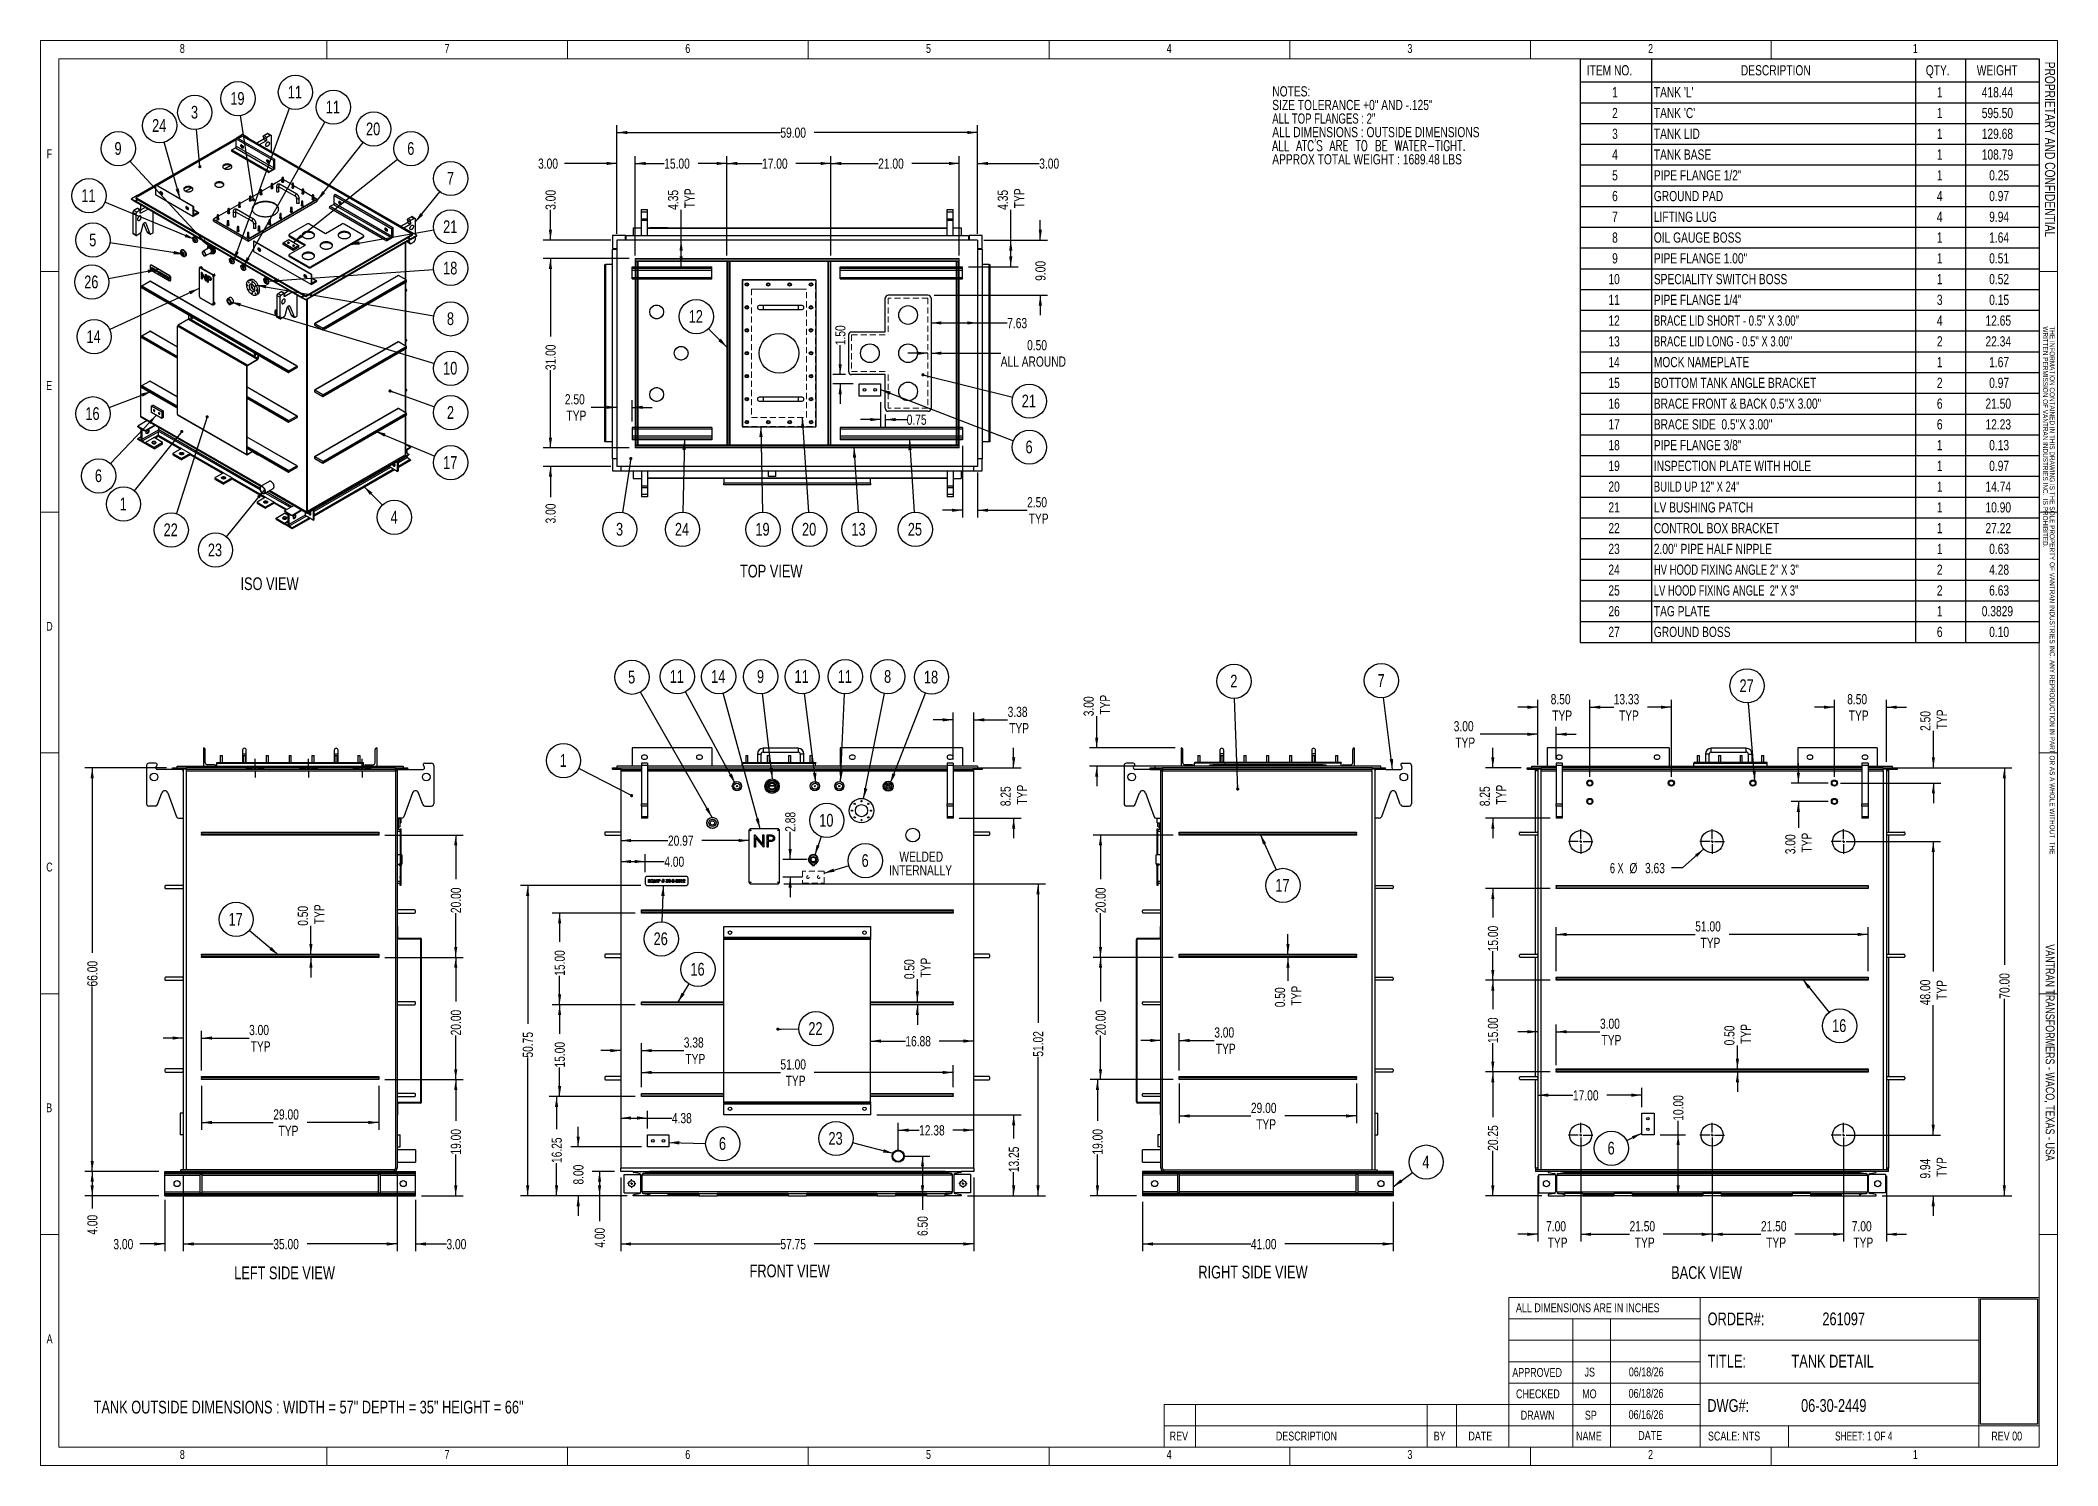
# Model space of a CAD drawing. Header units: inches. Extents: x 1 to 529, y 1 to 374.
import ezdxf

# ---------------------------------------------------------------- set-up
doc = ezdxf.new("R2010")
doc.units = ezdxf.units.IN
doc.header["$LTSCALE"] = 32
doc.header["$MEASUREMENT"] = 0
doc.linetypes.add('HIDDEN', pattern=[0.075, 0.05, -0.025])
doc.layers.add('FORMAT', color=7, linetype='Continuous')
doc.styles.add('SLDTEXTSTYLE0', font='TXT', dxfattribs={"width": 0.75})
doc.styles.add('SLDTEXTSTYLE1', font='TXT', dxfattribs={"width": 0.7})
doc.styles.add('SLDTEXTSTYLE2', font='TXT', dxfattribs={"width": 0.75, "bigfont": 'bigfont'})
doc.styles.add('SLDTEXTSTYLE3', font='TXT', dxfattribs={"width": 0.692308})
doc.styles.add('SLDTEXTSTYLE4', font='TXT', dxfattribs={"width": 0.698276})
doc.styles.add('SLDTEXTSTYLE5', font='TXT', dxfattribs={"width": 0.694444})
doc.styles.add('SLDTEXTSTYLE6', font='TXT', dxfattribs={"width": 0.696429})
doc.styles.add('SLDTEXTSTYLE7', font='TXT', dxfattribs={"width": 0.689655})
doc.styles.add('SLDTEXTSTYLE8', font='TXT', dxfattribs={"width": 0.666667})
doc.dimstyles.new('SLDDIMSTYLE0', dxfattribs={"dimtxt": 2.71875, "dimasz": 2.71875, "dimexe": 0, "dimexo": 0.0625, "dimgap": 0.679688, "dimtad": 0, "dimlfac": 0.625, "dimrnd": 1e-09, "dimzin": 4, "dimdsep": 46, "dimtxsty": 'SLDTEXTSTYLE0', "dimsah": 1, "dimcen": 0.09, "dimadec": 0, "dimazin": 1, "dimtfac": 1, "dimtofl": 0, "dimtmove": 0, "dimatfit": 3, "dimfxl": 0, "dimfrac": 2, "dimtolj": 1, "dimtzin": 12, "dimarcsym": 0})
doc.dimstyles.new('SLDDIMSTYLE1', dxfattribs={"dimtxt": 2.71875, "dimasz": 2.71875, "dimexe": 0, "dimexo": 0.0625, "dimgap": 0.679688, "dimtad": 0, "dimlfac": 0.625, "dimrnd": 1e-09, "dimzin": 12, "dimdsep": 46, "dimtxsty": 'SLDTEXTSTYLE0', "dimsah": 1, "dimcen": 0.09, "dimadec": 0, "dimazin": 3, "dimtfac": 1, "dimtofl": 0, "dimtmove": 0, "dimatfit": 3, "dimfxl": 0, "dimfrac": 2, "dimtolj": 1, "dimtzin": 12, "dimarcsym": 0})
doc.dimstyles.new('SLDDIMSTYLE2', dxfattribs={"dimtxt": 2.71875, "dimasz": 2.71875, "dimexe": 0, "dimexo": 0.0625, "dimgap": 0.679688, "dimtad": 0, "dimlfac": 0.625, "dimrnd": 1e-09, "dimzin": 4, "dimdsep": 46, "dimtxsty": 'SLDTEXTSTYLE0', "dimsah": 1, "dimcen": 0.09, "dimadec": 0, "dimazin": 1, "dimtfac": 1, "dimtmove": 0, "dimatfit": 0, "dimfxl": 0, "dimfrac": 2, "dimtolj": 1, "dimtzin": 12, "dimarcsym": 0})
doc.dimstyles.new('SLDDIMSTYLE3', dxfattribs={"dimtxt": 2.71875, "dimasz": 2.71875, "dimexe": 0, "dimexo": 0.0625, "dimgap": 0.679688, "dimtad": 0, "dimlfac": 0.625, "dimrnd": 1e-09, "dimzin": 12, "dimdsep": 46, "dimtxsty": 'SLDTEXTSTYLE0', "dimsah": 1, "dimcen": 0.09, "dimadec": 0, "dimazin": 3, "dimtfac": 1, "dimtmove": 0, "dimatfit": 0, "dimfxl": 0, "dimfrac": 2, "dimtolj": 1, "dimtzin": 12, "dimarcsym": 0})
doc.dimstyles.new('SLDDIMSTYLE4', dxfattribs={"dimtxt": 2.71875, "dimasz": 2.71875, "dimexe": 0, "dimexo": 0.0625, "dimgap": 0.679688, "dimtad": 0, "dimlfac": 0.625, "dimrnd": 1e-09, "dimzin": 0, "dimdsep": 46, "dimtxsty": 'SLDTEXTSTYLE0', "dimsah": 1, "dimcen": 0.09, "dimadec": 0, "dimazin": 0, "dimtfac": 1, "dimtmove": 0, "dimatfit": 0, "dimfxl": 0, "dimfrac": 2, "dimtolj": 1, "dimtzin": 12, "dimarcsym": 0})
doc.dimstyles.new('SLDDIMSTYLE5', dxfattribs={"dimtxt": 0.18, "dimasz": 2.71875, "dimexe": 0, "dimexo": 0.0625, "dimgap": 0, "dimtad": 0, "dimtih": 1, "dimtoh": 1, "dimdec": 0, "dimrnd": 1e-09, "dimzin": 0, "dimdsep": 46, "dimtxsty": 'Standard', "dimsah": 1, "dimcen": 0.09, "dimadec": 0, "dimazin": 0, "dimtfac": 2.71875, "dimtdec": 0, "dimtofl": 0, "dimtmove": 0, "dimatfit": 3, "dimfxl": 0, "dimfrac": 2, "dimtolj": 1, "dimtzin": 0, "dimarcsym": 0})
doc.dimstyles.new('SLDDIMSTYLE6', dxfattribs={"dimtxt": 0.18, "dimasz": 0.836538, "dimexe": 0, "dimexo": 0.0625, "dimgap": 0, "dimtad": 0, "dimtih": 1, "dimtoh": 1, "dimdec": 0, "dimrnd": 1e-09, "dimzin": 0, "dimdsep": 46, "dimtxsty": 'Standard', "dimblk1": 'DOT', "dimblk2": 'DOT', "dimsah": 1, "dimcen": 0.09, "dimadec": 0, "dimazin": 0, "dimtfac": 0.836538, "dimtdec": 0, "dimtofl": 0, "dimtmove": 0, "dimatfit": 3, "dimldrblk": 'DOT', "dimfxl": 0, "dimfrac": 2, "dimtolj": 1, "dimtzin": 0, "dimarcsym": 0})
doc.dimstyles.new('SLDDIMSTYLE7', dxfattribs={"dimtxt": 2.71875, "dimasz": 2.71875, "dimexe": 0, "dimexo": 0.0625, "dimgap": 0.679688, "dimtad": 0, "dimtih": 1, "dimtoh": 1, "dimlfac": 0.625, "dimrnd": 1e-09, "dimzin": 12, "dimdsep": 46, "dimtxsty": 'SLDTEXTSTYLE0', "dimsah": 1, "dimcen": 0, "dimadec": 0, "dimazin": 3, "dimtfac": 1, "dimtofl": 0, "dimtmove": 0, "dimatfit": 3, "dimfxl": 0, "dimfrac": 2, "dimtolj": 1, "dimtzin": 12, "dimarcsym": 0})
doc.dimstyles.new('SLDDIMSTYLE8', dxfattribs={"dimtxt": 2.71875, "dimasz": 2.71875, "dimexe": 0, "dimexo": 0.0625, "dimgap": 0.679688, "dimtad": 0, "dimlfac": 0.625, "dimrnd": 1e-09, "dimdsep": 46, "dimtxsty": 'SLDTEXTSTYLE0', "dimsah": 1, "dimcen": 0.09, "dimadec": 0, "dimazin": 2, "dimtfac": 1, "dimtmove": 0, "dimatfit": 0, "dimfxl": 0, "dimfrac": 2, "dimtolj": 1, "dimtzin": 12, "dimarcsym": 0})
picture_1 = doc.add_image_def('image1.bmp', size_in_pixel=(535, 215))

msp = doc.modelspace()

# ---------------------------------------------------------------- texts
at = {"color": 7, "linetype": 'Continuous', "lineweight": 0}
for s, insert, char_height, attachment_point, style in [('8', (37.748, 372.608), 2.333, 2, 'SLDTEXTSTYLE0'), ('7', (107.04, 372.608), 2.333, 2, 'SLDTEXTSTYLE0'), ('6', (170.032, 372.608), 2.333, 2, 'SLDTEXTSTYLE0'), ('5', (233.024, 372.608), 2.333, 2, 'SLDTEXTSTYLE0'), ('4', (296.016, 372.608), 2.333, 2, 'SLDTEXTSTYLE0'), ('3', (359.008, 372.608), 2.333, 2, 'SLDTEXTSTYLE0'), ('2', (422, 372.608), 2.333, 2, 'SLDTEXTSTYLE0'), ('1', (491.292, 372.608), 2.333, 2, 'SLDTEXTSTYLE0'), ('F', (2.254, 345.027), 2.333, 1, 'SLDTEXTSTYLE0'), ('E', (2.131, 284.393), 2.333, 1, 'SLDTEXTSTYLE0'), ('D', (2.131, 221.401), 2.333, 1, 'SLDTEXTSTYLE0'), ('C', (2.131, 158.408), 2.333, 1, 'SLDTEXTSTYLE0'), ('B', (2.13, 95.416), 2.333, 1, 'SLDTEXTSTYLE0'), ('ORDER#:', (436.934, 40.674), 3.3333, 1, 'SLDTEXTSTYLE0'), ('261097', (466.964, 40.674), 3.3333, 1, 'SLDTEXTSTYLE0'), ('A', (2.244, 34.932), 2.333, 1, 'SLDTEXTSTYLE0'), ('TITLE:', (436.934, 29.61), 3.3333, 1, 'SLDTEXTSTYLE0'), ('TANK DETAIL', (458.877, 29.61), 3.33333, 1, 'SLDTEXTSTYLE0'), ('CHECKED', (386.789, 20.553), 2.3333, 1, 'SLDTEXTSTYLE0'), ('MO', (404.113, 20.553), 2.3333, 1, 'SLDTEXTSTYLE0'), ('06/18/26', (416.258, 20.688), 2.3333, 1, 'SLDTEXTSTYLE0'), ('DWG#:', (436.852, 18.01), 3.3333, 1, 'SLDTEXTSTYLE0'), ('06-30-2449', (461.386, 18.01), 3.3333, 1, 'SLDTEXTSTYLE0'), ('DRAWN', (388.025, 14.974), 2.3333, 1, 'SLDTEXTSTYLE0'), ('SP', (404.812, 14.974), 2.3333, 1, 'SLDTEXTSTYLE0'), ('06/16/26', (416.258, 15.109), 2.3333, 1, 'SLDTEXTSTYLE0'), ('REV', (296.141, 9.515), 2.3333, 1, 'SLDTEXTSTYLE0'), ('DESCRIPTION', (323.936, 9.515), 2.33333, 1, 'SLDTEXTSTYLE0'), ('BY', (365.246, 9.515), 2.3333, 1, 'SLDTEXTSTYLE0'), ('DATE', (374.332, 9.515), 2.3333, 1, 'SLDTEXTSTYLE0'), ('NAME', (402.492, 9.515), 2.3333, 1, 'SLDTEXTSTYLE0'), ('DATE', (418.772, 9.65), 2.3333, 1, 'SLDTEXTSTYLE0'), ('SCALE: NTS', (437.018, 9.515), 2.3333, 1, 'SLDTEXTSTYLE0'), ('SHEET: 1 OF 4', (470.285, 9.515), 2.33333, 1, 'SLDTEXTSTYLE3'), ('REV 00', (511.168, 9.515), 2.3333, 1, 'SLDTEXTSTYLE0'), ('8', (37.748, 4.696), 2.333, 2, 'SLDTEXTSTYLE0'), ('7', (107.04, 4.696), 2.333, 2, 'SLDTEXTSTYLE0'), ('6', (170.032, 4.696), 2.333, 2, 'SLDTEXTSTYLE0'), ('5', (233.024, 4.696), 2.333, 2, 'SLDTEXTSTYLE0'), ('4', (296.016, 4.696), 2.333, 2, 'SLDTEXTSTYLE0'), ('3', (359.008, 4.696), 2.333, 2, 'SLDTEXTSTYLE0'), ('2', (422, 4.696), 2.333, 2, 'SLDTEXTSTYLE0'), ('1', (491.292, 4.696), 2.333, 2, 'SLDTEXTSTYLE0')]:
    msp.add_mtext(s, dxfattribs=dict(at, insert=insert, char_height=char_height, attachment_point=attachment_point, style=style))
at = {"color": 7, "linetype": 'Continuous', "lineweight": 0, "rotation": 270, "style": 'SLDTEXTSTYLE0'}
for s, insert, char_height, attachment_point in [('PROPRIETARY AND CONFIDENTIAL', (527.882, 367.994), 2.66667, 1), ('VANTRAN TRANSFORMERS - WACO, TEXAS - USA', (527.723, 108.702), 2.33333, 2)]:
    msp.add_mtext(s, dxfattribs=dict(at, insert=insert, char_height=char_height, attachment_point=attachment_point))
at = {"layer": 'FORMAT', "attachment_point": 1, "style": 'SLDTEXTSTYLE0'}
for s, insert, char_height in [('ISO VIEW', (52.977, 233.054), 3.3333), ('TOP VIEW', (183.699, 236.36), 3.3333), ('FRONT VIEW', (186.205, 53.229), 3.3333), ('RIGHT SIDE VIEW', (303.653, 52.916), 3.33333), ('BACK VIEW', (427.385, 52.794), 3.3333), ('LEFT SIDE VIEW', (51.322, 52.715), 3.33333), ('ALL DIMENSIONS ARE IN INCHES', (386.774, 43.079), 2.33333), ('06/18/26', (416.309, 26.288), 2.3333), ('APPROVED', (385.812, 26.153), 2.3333), ('JS', (404.716, 26.246), 2.3333), ('TANK OUTSIDE DIMENSIONS : WIDTH = 57" DEPTH = 35" HEIGHT = 66"', (14.542, 17.582), 3.33333)]:
    msp.add_mtext(s, dxfattribs=dict(at, insert=insert, char_height=char_height))

# ---------------------------------------------------------------- blocks, each defined once
blk = doc.blocks.new('SW_NOTE_0')
at = {"layer": 'FORMAT', "color": 0, "attachment_point": 1}
for s, insert, char_height, style in [('NOTES:', (0, 3.44), 2.667, 'SLDTEXTSTYLE0'), ('ALL TOP FLANGES : 2"', (0, -3.67), 2.6667, 'SLDTEXTSTYLE1'), ('SIZE TOLERANCE +0" AND -.125"', (0, -0.12), 2.6667, 'SLDTEXTSTYLE0'), ('ALL DIMENSIONS : OUTSIDE DIMENSIONS', (0, -7.23), 2.6667, 'SLDTEXTSTYLE0'), ('ALL ATC’S ARE TO BE WATER-TIGHT.', (0, -10.78), 2.6667, 'SLDTEXTSTYLE2'), ('APPROX TOTAL WEIGHT : 1689.48 LBS', (0, -14.34), 2.6667, 'SLDTEXTSTYLE0')]:
    blk.add_mtext(s, dxfattribs=dict(at, insert=insert, char_height=char_height, style=style))
blk = doc.blocks.new('SW_NOTE_0_1')
at = {"color": 0, "linetype": 'Continuous', "lineweight": 0, "attachment_point": 1, "rotation": 270, "style": 'SLDTEXTSTYLE0'}
for s, insert, char_height in [('WRITTEN PERMISSION OF VANTRAN INDUSTRIES INC.  IS PROHIBITED.', (-0.06, 0), 1.3333), ('THE INFORMATION CONTAINED IN THIS DRAWING IS THE SOLE PROPERTY OF VANTRAN INDUSTRIES INC. ANY REPRODUCTION IN PART OR AS A WHOLE WITHOUT  THE', (1.72, 0), 1.33333)]:
    blk.add_mtext(s, dxfattribs=dict(at, insert=insert, char_height=char_height))
blk = doc.blocks.new('SW_TABLEANNOTATION_0')
at = {"layer": 'FORMAT', "color": 0}
for p, q in [((0, 0), (0, -6.08)), ((0, 0), (18.65, 0)), ((18.65, 0), (18.65, -6.08)), ((18.65, 0), (87.77, 0)), ((87.77, 0), (87.77, -6.08)), ((87.77, 0), (100.86, 0)), ((100.86, 0), (100.86, -6.08)), ((100.86, 0), (120.11, 0)), ((120.11, 0), (120.11, -6.08)), ((0, -6.08), (18.65, -6.08)), ((0, -6.08), (0, -11.51)), ((18.65, -6.08), (87.77, -6.08)), ((18.65, -6.08), (18.65, -11.51)), ((87.77, -6.08), (100.86, -6.08)), ((87.77, -6.08), (87.77, -11.51)), ((100.86, -6.08), (120.11, -6.08)), ((100.86, -6.08), (100.86, -11.51)), ((120.11, -6.08), (120.11, -11.51)), ((0, -11.51), (0, -16.94)), ((0, -11.51), (18.65, -11.51)), ((18.65, -11.51), (18.65, -16.94)), ((18.65, -11.51), (87.77, -11.51)), ((87.77, -11.51), (87.77, -16.94)), ((87.77, -11.51), (100.86, -11.51)), ((100.86, -11.51), (100.86, -16.94)), ((100.86, -11.51), (120.11, -11.51)), ((120.11, -11.51), (120.11, -16.94)), ((0, -16.94), (0, -22.37)), ((0, -16.94), (18.65, -16.94)), ((18.65, -16.94), (18.65, -22.37)), ((18.65, -16.94), (87.77, -16.94)), ((87.77, -16.94), (87.77, -22.37)), ((87.77, -16.94), (100.86, -16.94)), ((100.86, -16.94), (100.86, -22.37)), ((100.86, -16.94), (120.11, -16.94)), ((120.11, -16.94), (120.11, -22.37)), ((0, -22.37), (0, -27.8)), ((0, -22.37), (18.65, -22.37)), ((18.65, -22.37), (18.65, -27.8)), ((18.65, -22.37), (87.77, -22.37)), ((87.77, -22.37), (87.77, -27.8)), ((87.77, -22.37), (100.86, -22.37)), ((100.86, -22.37), (100.86, -27.8)), ((100.86, -22.37), (120.11, -22.37)), ((120.11, -22.37), (120.11, -27.8)), ((0, -27.8), (0, -33.23)), ((0, -27.8), (18.65, -27.8)), ((18.65, -27.8), (18.65, -33.23)), ((18.65, -27.8), (87.77, -27.8)), ((87.77, -27.8), (87.77, -33.23)), ((87.77, -27.8), (100.86, -27.8)), ((100.86, -27.8), (100.86, -33.23)), ((100.86, -27.8), (120.11, -27.8)), ((120.11, -27.8), (120.11, -33.23)), ((0, -33.23), (0, -38.66)), ((0, -33.23), (18.65, -33.23)), ((18.65, -33.23), (18.65, -38.66)), ((18.65, -33.23), (87.77, -33.23)), ((87.77, -33.23), (87.77, -38.66)), ((87.77, -33.23), (100.86, -33.23)), ((100.86, -33.23), (100.86, -38.66)), ((100.86, -33.23), (120.11, -33.23)), ((120.11, -33.23), (120.11, -38.66)), ((0, -38.66), (0, -44.1)), ((0, -38.66), (18.65, -38.66)), ((18.65, -38.66), (18.65, -44.1)), ((18.65, -38.66), (87.77, -38.66)), ((87.77, -38.66), (87.77, -44.1)), ((87.77, -38.66), (100.86, -38.66)), ((100.86, -38.66), (100.86, -44.1)), ((100.86, -38.66), (120.11, -38.66)), ((120.11, -38.66), (120.11, -44.1)), ((0, -44.1), (0, -49.53)), ((0, -44.1), (18.65, -44.1)), ((18.65, -44.1), (18.65, -49.53)), ((18.65, -44.1), (87.77, -44.1)), ((87.77, -44.1), (87.77, -49.53)), ((87.77, -44.1), (100.86, -44.1)), ((100.86, -44.1), (100.86, -49.53)), ((100.86, -44.1), (120.11, -44.1)), ((120.11, -44.1), (120.11, -49.53)), ((0, -49.53), (0, -54.96)), ((0, -49.53), (18.65, -49.53)), ((18.65, -49.53), (18.65, -54.96)), ((18.65, -49.53), (87.77, -49.53)), ((87.77, -49.53), (87.77, -54.96)), ((87.77, -49.53), (100.86, -49.53)), ((100.86, -49.53), (100.86, -54.96)), ((100.86, -49.53), (120.11, -49.53)), ((120.11, -49.53), (120.11, -54.96)), ((0, -54.96), (0, -60.39)), ((0, -54.96), (18.65, -54.96)), ((18.65, -54.96), (18.65, -60.39)), ((18.65, -54.96), (87.77, -54.96)), ((87.77, -54.96), (87.77, -60.39)), ((87.77, -54.96), (100.86, -54.96)), ((100.86, -54.96), (100.86, -60.39)), ((100.86, -54.96), (120.11, -54.96)), ((120.11, -54.96), (120.11, -60.39)), ((0, -60.39), (0, -65.82)), ((0, -60.39), (18.65, -60.39)), ((18.65, -60.39), (18.65, -65.82)), ((18.65, -60.39), (87.77, -60.39)), ((87.77, -60.39), (87.77, -65.82)), ((87.77, -60.39), (100.86, -60.39)), ((100.86, -60.39), (100.86, -65.82)), ((100.86, -60.39), (120.11, -60.39)), ((120.11, -60.39), (120.11, -65.82)), ((0, -65.82), (0, -71.25)), ((0, -65.82), (18.65, -65.82)), ((18.65, -65.82), (18.65, -71.25)), ((18.65, -65.82), (87.77, -65.82)), ((87.77, -65.82), (87.77, -71.25)), ((87.77, -65.82), (100.86, -65.82)), ((100.86, -65.82), (100.86, -71.25)), ((100.86, -65.82), (120.11, -65.82)), ((120.11, -65.82), (120.11, -71.25)), ((0, -71.25), (0, -76.68)), ((0, -71.25), (18.65, -71.25)), ((18.65, -71.25), (18.65, -76.68)), ((18.65, -71.25), (87.77, -71.25)), ((87.77, -71.25), (87.77, -76.68)), ((87.77, -71.25), (100.86, -71.25)), ((100.86, -71.25), (100.86, -76.68)), ((100.86, -71.25), (120.11, -71.25)), ((120.11, -71.25), (120.11, -76.68)), ((0, -76.68), (0, -82.12)), ((0, -76.68), (18.65, -76.68)), ((18.65, -76.68), (18.65, -82.12)), ((18.65, -76.68), (87.77, -76.68)), ((87.77, -76.68), (87.77, -82.12)), ((87.77, -76.68), (100.86, -76.68)), ((100.86, -76.68), (100.86, -82.12)), ((100.86, -76.68), (120.11, -76.68)), ((120.11, -76.68), (120.11, -82.12)), ((0, -82.12), (0, -87.55)), ((0, -82.12), (18.65, -82.12)), ((18.65, -82.12), (18.65, -87.55)), ((18.65, -82.12), (87.77, -82.12)), ((87.77, -82.12), (87.77, -87.55)), ((87.77, -82.12), (100.86, -82.12)), ((100.86, -82.12), (100.86, -87.55)), ((100.86, -82.12), (120.11, -82.12)), ((120.11, -82.12), (120.11, -87.55)), ((0, -87.55), (0, -92.98)), ((0, -87.55), (18.65, -87.55)), ((18.65, -87.55), (18.65, -92.98)), ((18.65, -87.55), (87.77, -87.55)), ((87.77, -87.55), (87.77, -92.98)), ((87.77, -87.55), (100.86, -87.55)), ((100.86, -87.55), (100.86, -92.98)), ((100.86, -87.55), (120.11, -87.55)), ((120.11, -87.55), (120.11, -92.98)), ((0, -92.98), (0, -98.41)), ((0, -92.98), (18.65, -92.98)), ((18.65, -92.98), (18.65, -98.41)), ((18.65, -92.98), (87.77, -92.98)), ((87.77, -92.98), (87.77, -98.41)), ((87.77, -92.98), (100.86, -92.98)), ((100.86, -92.98), (100.86, -98.41)), ((100.86, -92.98), (120.11, -92.98)), ((120.11, -92.98), (120.11, -98.41)), ((0, -98.41), (0, -103.84)), ((0, -98.41), (18.65, -98.41)), ((18.65, -98.41), (18.65, -103.84)), ((18.65, -98.41), (87.77, -98.41)), ((87.77, -98.41), (87.77, -103.84)), ((87.77, -98.41), (100.86, -98.41)), ((100.86, -98.41), (100.86, -103.84)), ((100.86, -98.41), (120.11, -98.41)), ((120.11, -98.41), (120.11, -103.84)), ((0, -103.84), (0, -109.27)), ((0, -103.84), (18.65, -103.84)), ((18.65, -103.84), (18.65, -109.27)), ((18.65, -103.84), (87.77, -103.84)), ((87.77, -103.84), (87.77, -109.27)), ((87.77, -103.84), (100.86, -103.84)), ((100.86, -103.84), (100.86, -109.27)), ((100.86, -103.84), (120.11, -103.84)), ((120.11, -103.84), (120.11, -109.27)), ((0, -109.27), (0, -114.71)), ((0, -109.27), (18.65, -109.27)), ((18.65, -109.27), (18.65, -114.71)), ((18.65, -109.27), (87.77, -109.27)), ((87.77, -109.27), (87.77, -114.71)), ((87.77, -109.27), (100.86, -109.27)), ((100.86, -109.27), (100.86, -114.71)), ((100.86, -109.27), (120.11, -109.27)), ((120.11, -109.27), (120.11, -114.71)), ((0, -114.71), (0, -120.14)), ((0, -114.71), (18.65, -114.71)), ((18.65, -114.71), (18.65, -120.14)), ((18.65, -114.71), (87.77, -114.71)), ((87.77, -114.71), (87.77, -120.14)), ((87.77, -114.71), (100.86, -114.71)), ((100.86, -114.71), (100.86, -120.14)), ((100.86, -114.71), (120.11, -114.71)), ((120.11, -114.71), (120.11, -120.14)), ((0, -120.14), (0, -125.57)), ((0, -120.14), (18.65, -120.14)), ((18.65, -120.14), (18.65, -125.57)), ((18.65, -120.14), (87.77, -120.14)), ((87.77, -120.14), (87.77, -125.57)), ((87.77, -120.14), (100.86, -120.14)), ((100.86, -120.14), (100.86, -125.57)), ((100.86, -120.14), (120.11, -120.14)), ((120.11, -120.14), (120.11, -125.57)), ((0, -125.57), (0, -131)), ((0, -125.57), (18.65, -125.57)), ((18.65, -125.57), (18.65, -131)), ((18.65, -125.57), (87.77, -125.57)), ((87.77, -125.57), (87.77, -131)), ((87.77, -125.57), (100.86, -125.57)), ((100.86, -125.57), (100.86, -131)), ((100.86, -125.57), (120.11, -125.57)), ((120.11, -125.57), (120.11, -131)), ((0, -131), (0, -136.43)), ((0, -131), (18.65, -131)), ((18.65, -131), (18.65, -136.43)), ((18.65, -131), (87.77, -131)), ((87.77, -131), (87.77, -136.43)), ((87.77, -131), (100.86, -131)), ((100.86, -131), (100.86, -136.43)), ((100.86, -131), (120.11, -131)), ((120.11, -131), (120.11, -136.43)), ((0, -136.43), (0, -141.86)), ((0, -136.43), (18.65, -136.43)), ((18.65, -136.43), (18.65, -141.86)), ((18.65, -136.43), (87.77, -136.43)), ((87.77, -136.43), (87.77, -141.86)), ((87.77, -136.43), (100.86, -136.43)), ((100.86, -136.43), (100.86, -141.86)), ((100.86, -136.43), (120.11, -136.43)), ((120.11, -136.43), (120.11, -141.86)), ((0, -141.86), (0, -147.29)), ((0, -141.86), (18.65, -141.86)), ((18.65, -141.86), (18.65, -147.29)), ((18.65, -141.86), (87.77, -141.86)), ((87.77, -141.86), (87.77, -147.29)), ((87.77, -141.86), (100.86, -141.86)), ((100.86, -141.86), (100.86, -147.29)), ((100.86, -141.86), (120.11, -141.86)), ((120.11, -141.86), (120.11, -147.29)), ((0, -147.29), (0, -152.73)), ((0, -147.29), (18.65, -147.29)), ((18.65, -147.29), (18.65, -152.73)), ((18.65, -147.29), (87.77, -147.29)), ((87.77, -147.29), (87.77, -152.73)), ((87.77, -147.29), (100.86, -147.29)), ((100.86, -147.29), (100.86, -152.73)), ((100.86, -147.29), (120.11, -147.29)), ((120.11, -147.29), (120.11, -152.73)), ((0, -152.73), (18.65, -152.73)), ((18.65, -152.73), (87.77, -152.73)), ((87.77, -152.73), (100.86, -152.73)), ((100.86, -152.73), (120.11, -152.73))]:
    blk.add_line(p, q, dxfattribs=at)
at = {"layer": 'FORMAT', "color": 0, "attachment_point": 1}
for s, insert, char_height, style in [('ITEM NO.', (1.72, -1.7), 2.667, 'SLDTEXTSTYLE0'), ('DESCRIPTION', (42.06, -1.7), 2.6667, 'SLDTEXTSTYLE0'), ('QTY.', (90.46, -1.7), 2.667, 'SLDTEXTSTYLE0'), ('WEIGHT', (103.8, -1.7), 2.667, 'SLDTEXTSTYLE0'), ('1', (8.36, -7.45), 2.67, 'SLDTEXTSTYLE0'), ("TANK 'L'", (19.28, -7.45), 2.667, 'SLDTEXTSTYLE0'), ('1', (93.35, -7.45), 2.67, 'SLDTEXTSTYLE0'), ('418.44', (105.1, -7.45), 2.667, 'SLDTEXTSTYLE0'), ('2', (8.36, -12.88), 2.67, 'SLDTEXTSTYLE0'), ("TANK 'C'", (19.28, -12.88), 2.667, 'SLDTEXTSTYLE0'), ('1', (93.35, -12.88), 2.67, 'SLDTEXTSTYLE0'), ('595.50', (105.1, -12.88), 2.667, 'SLDTEXTSTYLE0'), ('3', (8.36, -18.32), 2.67, 'SLDTEXTSTYLE0'), ('TANK LID', (19.28, -18.32), 2.667, 'SLDTEXTSTYLE0'), ('1', (93.35, -18.32), 2.67, 'SLDTEXTSTYLE0'), ('129.68', (105.1, -18.32), 2.667, 'SLDTEXTSTYLE0'), ('4', (8.36, -23.75), 2.67, 'SLDTEXTSTYLE0'), ('TANK BASE', (19.28, -23.75), 2.667, 'SLDTEXTSTYLE0'), ('1', (93.35, -23.75), 2.67, 'SLDTEXTSTYLE0'), ('108.79', (105.1, -23.75), 2.667, 'SLDTEXTSTYLE0'), ('5', (8.36, -29.18), 2.67, 'SLDTEXTSTYLE0'), ('PIPE FLANGE 1/2"', (19.28, -29.18), 2.6667, 'SLDTEXTSTYLE0'), ('1', (93.35, -29.18), 2.67, 'SLDTEXTSTYLE0'), ('0.25', (107.04, -29.18), 2.667, 'SLDTEXTSTYLE0'), ('6', (8.36, -34.61), 2.67, 'SLDTEXTSTYLE0'), ('GROUND PAD', (19.28, -34.61), 2.667, 'SLDTEXTSTYLE0'), ('4', (93.35, -34.61), 2.67, 'SLDTEXTSTYLE0'), ('0.97', (107.04, -34.61), 2.667, 'SLDTEXTSTYLE0'), ('7', (8.36, -40.04), 2.67, 'SLDTEXTSTYLE0'), ('LIFTING LUG', (19.28, -40.04), 2.6667, 'SLDTEXTSTYLE0'), ('4', (93.35, -40.04), 2.67, 'SLDTEXTSTYLE0'), ('9.94', (107.04, -40.04), 2.667, 'SLDTEXTSTYLE0'), ('8', (8.36, -45.47), 2.67, 'SLDTEXTSTYLE0'), ('OIL GAUGE BOSS', (19.28, -45.47), 2.6667, 'SLDTEXTSTYLE0'), ('1', (93.35, -45.47), 2.67, 'SLDTEXTSTYLE0'), ('1.64', (107.04, -45.47), 2.667, 'SLDTEXTSTYLE0'), ('9', (8.36, -50.91), 2.67, 'SLDTEXTSTYLE0'), ('PIPE FLANGE 1.00"', (19.28, -50.91), 2.6667, 'SLDTEXTSTYLE0'), ('1', (93.35, -50.91), 2.67, 'SLDTEXTSTYLE0'), ('0.51', (107.04, -50.91), 2.667, 'SLDTEXTSTYLE0'), ('10', (7.39, -56.34), 2.667, 'SLDTEXTSTYLE0'), ('SPECIALITY SWITCH BOSS', (19.28, -56.34), 2.6667, 'SLDTEXTSTYLE0'), ('1', (93.35, -56.34), 2.67, 'SLDTEXTSTYLE0'), ('0.52', (107.04, -56.34), 2.667, 'SLDTEXTSTYLE0'), ('11', (7.39, -61.77), 2.667, 'SLDTEXTSTYLE0'), ('PIPE FLANGE 1/4"', (19.28, -61.77), 2.6667, 'SLDTEXTSTYLE0'), ('3', (93.35, -61.77), 2.67, 'SLDTEXTSTYLE0'), ('0.15', (107.04, -61.77), 2.667, 'SLDTEXTSTYLE0'), ('12', (7.39, -67.2), 2.667, 'SLDTEXTSTYLE0'), ('BRACE LID SHORT - 0.5" X 3.00"', (19.28, -67.2), 2.6667, 'SLDTEXTSTYLE1'), ('4', (93.35, -67.2), 2.67, 'SLDTEXTSTYLE0'), ('12.65', (106.07, -67.2), 2.667, 'SLDTEXTSTYLE0'), ('13', (7.39, -72.63), 2.667, 'SLDTEXTSTYLE0'), ('BRACE LID LONG - 0.5" X 3.00"', (19.28, -72.63), 2.6667, 'SLDTEXTSTYLE4'), ('2', (93.35, -72.63), 2.67, 'SLDTEXTSTYLE0'), ('22.34', (106.07, -72.63), 2.667, 'SLDTEXTSTYLE0'), ('14', (7.39, -78.06), 2.667, 'SLDTEXTSTYLE0'), ('MOCK NAMEPLATE', (19.28, -78.06), 2.6667, 'SLDTEXTSTYLE0'), ('1', (93.35, -78.06), 2.67, 'SLDTEXTSTYLE0'), ('1.67', (107.04, -78.06), 2.667, 'SLDTEXTSTYLE0'), ('15', (7.39, -83.49), 2.667, 'SLDTEXTSTYLE0'), ('BOTTOM TANK ANGLE BRACKET', (19.28, -83.49), 2.6667, 'SLDTEXTSTYLE0'), ('2', (93.35, -83.49), 2.67, 'SLDTEXTSTYLE0'), ('0.97', (107.04, -83.49), 2.667, 'SLDTEXTSTYLE0'), ('16', (7.39, -88.93), 2.667, 'SLDTEXTSTYLE0'), ('BRACE FRONT & BACK 0.5"X 3.00"', (19.28, -88.93), 2.6667, 'SLDTEXTSTYLE0'), ('6', (93.35, -88.93), 2.67, 'SLDTEXTSTYLE0'), ('21.50', (106.07, -88.93), 2.667, 'SLDTEXTSTYLE0'), ('17', (7.39, -94.36), 2.667, 'SLDTEXTSTYLE0'), ('BRACE SIDE  0.5"X 3.00"', (19.28, -94.36), 2.6667, 'SLDTEXTSTYLE0'), ('6', (93.35, -94.36), 2.67, 'SLDTEXTSTYLE0'), ('12.23', (106.07, -94.36), 2.667, 'SLDTEXTSTYLE0'), ('18', (7.39, -99.79), 2.667, 'SLDTEXTSTYLE0'), ('PIPE FLANGE 3/8"', (19.28, -99.79), 2.6667, 'SLDTEXTSTYLE0'), ('1', (93.35, -99.79), 2.67, 'SLDTEXTSTYLE0'), ('0.13', (107.04, -99.79), 2.667, 'SLDTEXTSTYLE0'), ('19', (7.39, -105.22), 2.667, 'SLDTEXTSTYLE0'), ('INSPECTION PLATE WITH HOLE', (19.28, -105.22), 2.6667, 'SLDTEXTSTYLE0'), ('1', (93.35, -105.22), 2.67, 'SLDTEXTSTYLE0'), ('0.97', (107.04, -105.22), 2.667, 'SLDTEXTSTYLE0'), ('20', (7.39, -110.65), 2.667, 'SLDTEXTSTYLE0'), ('BUILD UP 12" X 24"', (19.28, -110.65), 2.6667, 'SLDTEXTSTYLE5'), ('1', (93.35, -110.65), 2.67, 'SLDTEXTSTYLE0'), ('14.74', (106.07, -110.65), 2.667, 'SLDTEXTSTYLE0'), ('21', (7.39, -116.08), 2.667, 'SLDTEXTSTYLE0'), ('LV BUSHING PATCH', (19.28, -116.08), 2.6667, 'SLDTEXTSTYLE0'), ('1', (93.35, -116.08), 2.67, 'SLDTEXTSTYLE0'), ('10.90', (106.07, -116.08), 2.667, 'SLDTEXTSTYLE0'), ('22', (7.39, -121.51), 2.667, 'SLDTEXTSTYLE0'), ('CONTROL BOX BRACKET', (19.28, -121.51), 2.6667, 'SLDTEXTSTYLE0'), ('1', (93.35, -121.51), 2.67, 'SLDTEXTSTYLE0'), ('27.22', (106.07, -121.51), 2.667, 'SLDTEXTSTYLE0'), ('23', (7.39, -126.95), 2.667, 'SLDTEXTSTYLE0'), ("2.00'' PIPE HALF NIPPLE", (19.28, -126.95), 2.6667, 'SLDTEXTSTYLE0'), ('1', (93.35, -126.95), 2.67, 'SLDTEXTSTYLE0'), ('0.63', (107.04, -126.95), 2.667, 'SLDTEXTSTYLE0'), ('24', (7.39, -132.38), 2.667, 'SLDTEXTSTYLE0'), ('HV HOOD FIXING ANGLE 2" X 3"', (19.28, -132.38), 2.6667, 'SLDTEXTSTYLE6'), ('2', (93.35, -132.38), 2.67, 'SLDTEXTSTYLE0'), ('4.28', (107.04, -132.38), 2.667, 'SLDTEXTSTYLE0'), ('25', (7.39, -137.81), 2.667, 'SLDTEXTSTYLE0'), ('LV HOOD FIXING ANGLE  2" X 3"', (19.28, -137.81), 2.6667, 'SLDTEXTSTYLE7'), ('2', (93.35, -137.81), 2.67, 'SLDTEXTSTYLE0'), ('6.63', (107.04, -137.81), 2.667, 'SLDTEXTSTYLE0'), ('26', (7.39, -143.24), 2.667, 'SLDTEXTSTYLE0'), ('TAG PLATE', (19.28, -143.24), 2.667, 'SLDTEXTSTYLE0'), ('1', (93.35, -143.24), 2.67, 'SLDTEXTSTYLE0'), ('0.3829', (105.1, -143.24), 2.667, 'SLDTEXTSTYLE0'), ('27', (7.39, -148.67), 2.667, 'SLDTEXTSTYLE0'), ('GROUND BOSS', (19.28, -148.67), 2.6667, 'SLDTEXTSTYLE0'), ('6', (93.35, -148.67), 2.67, 'SLDTEXTSTYLE0'), ('0.10', (107.04, -148.67), 2.667, 'SLDTEXTSTYLE0')]:
    blk.add_mtext(s, dxfattribs=dict(at, insert=insert, char_height=char_height, style=style))
blk = doc.blocks.new('Drawing View39')
at = {"color": 7, "linetype": 'Continuous', "lineweight": 25}
for p, q in [((-9.5, 3.78), (-30.3, 3.78)), ((-30.3, 3.78), (-30.3, -1.02)), ((-26.8, 1.88), (-27.4, 1.88)), ((-27.4, 0.88), (-26.8, 0.88)), ((-12.4, 1.88), (-13, 1.88)), ((-13, 0.88), (-12.4, 0.88)), ((-9.5, 3.78), (-9.5, -1.02)), ((-1.48, -0.22), (-1.48, 0)), ((-1.48, 0), (17.72, 0)), ((-0.6, 1.78), (-0.6, 0)), ((-0.6, 1.78), (0, 1.78)), ((0, 0), (0, 1.78)), ((2.45, 2.2), (2.45, 0)), ((2.45, 2.2), (3.45, 2.2)), ((3.45, 0), (3.45, 2.2)), ((13.15, 3.7), (3.95, 3.7)), ((3.95, 3.7), (3.95, 2.7)), ((3.95, 2.7), (13.15, 2.7)), ((5, 1.78), (5, 0)), ((5, 1.78), (5.6, 1.78)), ((5.6, 0), (5.6, 1.78)), ((10.6, 1.78), (10.6, 0)), ((10.6, 1.78), (11.2, 1.78)), ((11.2, 0), (11.2, 1.78)), ((13.15, 3.7), (13.15, 2.7)), ((13.65, 2.2), (13.65, 0)), ((14.65, 2.2), (13.65, 2.2)), ((14.65, 0), (14.65, 2.2)), ((16.2, 1.78), (16.2, 0)), ((16.2, 1.78), (16.8, 1.78)), ((16.8, 0), (16.8, 1.78)), ((17.72, 0), (17.72, -0.22)), ((56.1, 3.78), (24.1, 3.78)), ((24.1, 3.78), (24.1, -1.02)), ((27.6, 1.88), (27, 1.88)), ((27, 0.88), (27.6, 0.88)), ((53.2, 1.88), (52.6, 1.88)), ((52.6, 0.88), (53.2, 0.88)), ((56.1, 3.78), (56.1, -1.02)), ((-35.5, -1.72), (-35.5, -1.42)), ((-35.5, -1.42), (-33.2, -1.42)), ((-35.5, -1.72), (-33.2, -1.72)), ((-35.5, -1.72), (-35.5, -1.82)), ((-33.3, -1.82), (-35.5, -1.82)), ((-27.9, -1.02), (-34.3, -1.02)), ((-34.3, -1.02), (-34.3, -1.42)), ((-33.3, -1.42), (-33.3, -1.82)), ((-33.3, -1.42), (-27.9, -1.42)), ((-33.3, -1.82), (-27.9, -1.82)), ((-33.3, -1.82), (-33.3, -2.22)), ((-33.3, -2.22), (-33.3, -106.22)), ((-33.3, -2.22), (-27.9, -2.22)), ((-33.2, -1.72), (-33.2, -1.42)), ((-26.3, -0.22), (-27.9, -0.22)), ((-27.9, -0.22), (-27.9, -0.82)), ((-26.3, -0.82), (-27.9, -0.82)), ((-27.9, -0.82), (-27.9, -10.82)), ((-26.3, -0.22), (-26.3, -0.82)), ((-26.3, -0.82), (-26.3, -10.82)), ((52.1, -1.02), (-26.3, -1.02)), ((-26.3, -1.42), (52.1, -1.42)), ((-26.3, -1.82), (52.1, -1.82)), ((-26.3, -2.22), (52.1, -2.22)), ((-1.5, -0.22), (-1.48, -0.22)), ((-1.5, -1.02), (-1.5, -0.22)), ((-1.48, -0.22), (17.72, -0.22)), ((17.7, -1.02), (17.7, -0.22)), ((53.7, -0.22), (52.1, -0.22)), ((52.1, -0.22), (52.1, -0.82)), ((53.7, -0.82), (52.1, -0.82)), ((52.1, -0.82), (52.1, -10.82)), ((53.7, -0.22), (53.7, -0.82)), ((53.7, -0.82), (53.7, -10.82)), ((60.1, -1.02), (53.7, -1.02)), ((53.7, -1.42), (59.1, -1.42)), ((53.7, -1.82), (59.1, -1.82)), ((53.7, -2.22), (59.1, -2.22)), ((59, -1.72), (59, -1.42)), ((59, -1.42), (61.3, -1.42)), ((59, -1.72), (61.3, -1.72)), ((59.1, -1.42), (59.1, -1.82)), ((61.3, -1.82), (59.1, -1.82)), ((59.1, -2.22), (59.1, -1.82)), ((59.1, -106.22), (59.1, -2.22)), ((60.1, -1.02), (60.1, -1.42)), ((61.3, -1.72), (61.3, -1.42)), ((61.3, -1.72), (61.3, -1.82)), ((-2.74, -6.22), (-3.06, -6.22)), ((7.1, -6.22), (5.5, -6.22)), ((5.53, -6.02), (7.07, -6.02)), ((17.66, -6.22), (17.34, -6.22)), ((24.06, -6.22), (23.74, -6.22)), ((37.2, -6.22), (36.2, -6.22)), ((36.24, -6.02), (37.16, -6.02)), ((-27.9, -10.82), (-26.3, -10.82)), ((-27.9, -11.42), (-27.9, -10.82)), ((-26.3, -11.42), (-27.9, -11.42)), ((-27.9, -11.42), (-27.9, -14.22)), ((-26.3, -14.22), (-27.9, -14.22)), ((-27.9, -14.22), (-27.9, -14.62)), ((-26.3, -14.62), (-27.9, -14.62)), ((-26.3, -10.82), (-26.3, -11.42)), ((-26.3, -11.42), (-26.3, -14.22)), ((-26.3, -14.22), (-26.3, -14.62)), ((52.1, -10.82), (53.7, -10.82)), ((52.1, -11.42), (52.1, -10.82)), ((53.7, -11.42), (52.1, -11.42)), ((52.1, -11.42), (52.1, -14.22)), ((53.7, -14.22), (52.1, -14.22)), ((52.1, -14.22), (52.1, -14.62)), ((53.7, -14.62), (52.1, -14.62)), ((53.7, -10.82), (53.7, -11.42)), ((53.7, -11.42), (53.7, -14.22)), ((53.7, -14.22), (53.7, -14.62)), ((-37.5, -18.42), (-37.5, -18.82)), ((-33.3, -18.22), (-37.3, -18.22)), ((-37.3, -19.02), (-33.3, -19.02)), ((0.26, -17.88), (0.26, -31.28)), ((7.76, -17.38), (0.76, -17.38)), ((1.72, -22.18), (1.72, -18.98)), ((1.72, -18.98), (1.78, -18.98)), ((1.78, -18.98), (3.89, -21.5)), ((4.11, -22.18), (2, -19.67)), ((2, -19.67), (2, -22.18)), ((3.89, -18.98), (4.18, -18.98)), ((3.89, -21.5), (3.89, -18.98)), ((4.18, -18.98), (4.18, -22.18)), ((5, -22.18), (5, -18.98)), ((5, -18.98), (5.63, -18.98)), ((5.87, -19.31), (5.29, -19.31)), ((5.29, -19.31), (5.29, -20.37)), ((5.29, -20.37), (5.85, -20.38)), ((5.51, -20.7), (5.29, -20.7)), ((5.29, -20.7), (5.29, -22.18)), ((8.26, -31.28), (8.26, -17.88)), ((63.1, -18.22), (59.1, -18.22)), ((59.1, -19.02), (63.1, -19.02)), ((63.3, -18.82), (63.3, -18.42)), ((2, -22.18), (1.72, -22.18)), ((4.18, -22.18), (4.11, -22.18)), ((5.29, -22.18), (5, -22.18)), ((-26.9, -30.32), (-26.9, -31.72)), ((-16.2, -29.82), (-26.4, -29.82)), ((-26.03, -31.42), (-26.03, -30.62)), ((-26.03, -30.62), (-25.58, -30.62)), ((-25.58, -31.42), (-26.03, -31.42)), ((-25.96, -30.7), (-25.96, -30.94)), ((-25.58, -30.7), (-25.96, -30.7)), ((-25.96, -30.94), (-25.58, -30.94)), ((-25.58, -31.03), (-25.96, -31.03)), ((-25.96, -31.03), (-25.96, -31.33)), ((-25.96, -31.33), (-25.58, -31.33)), ((-25.58, -30.62), (-25.58, -30.7)), ((-25.58, -30.94), (-25.58, -31.03)), ((-25.58, -31.33), (-25.58, -31.42)), ((-24.88, -31.31), (-25.06, -31.09)), ((-25.06, -31.09), (-24.97, -31.09)), ((-24.97, -31.09), (-24.82, -31.27)), ((-24.74, -31.48), (-24.83, -31.37)), ((-24.77, -31.33), (-24.65, -31.48)), ((-24.65, -31.48), (-24.74, -31.48)), ((-24.47, -30.62), (-24.4, -30.62)), ((-24.47, -31.1), (-24.47, -30.62)), ((-24.4, -30.62), (-24.4, -31.09)), ((-24.03, -30.62), (-23.96, -30.62)), ((-24.03, -31.09), (-24.03, -30.62)), ((-23.96, -30.62), (-23.96, -31.1)), ((-23.76, -31.42), (-23.76, -30.62)), ((-23.76, -30.62), (-23.68, -30.62)), ((-23.68, -31.42), (-23.76, -31.42)), ((-23.68, -30.62), (-23.68, -31.42)), ((-23.48, -30.62), (-23.32, -30.62)), ((-23.48, -31.42), (-23.48, -30.62)), ((-23.41, -31.42), (-23.48, -31.42)), ((-23.26, -30.7), (-23.41, -30.7)), ((-23.41, -30.7), (-23.41, -30.96)), ((-23.41, -30.96), (-23.27, -30.97)), ((-23.41, -31.05), (-23.41, -31.42)), ((-23.35, -31.05), (-23.41, -31.05)), ((-22.52, -31.14), (-22.52, -31.09)), ((-22.52, -31.09), (-22.37, -31.09)), ((-22.38, -31.14), (-22.52, -31.14)), ((-22.49, -30.9), (-22.49, -30.85)), ((-22.49, -30.85), (-22.34, -30.85)), ((-22.35, -30.9), (-22.49, -30.9)), ((-22.42, -31.42), (-22.38, -31.14)), ((-22.36, -31.42), (-22.42, -31.42)), ((-22.37, -31.09), (-22.35, -30.9)), ((-22.32, -31.14), (-22.36, -31.42)), ((-22.34, -30.85), (-22.3, -30.59)), ((-22.16, -31.14), (-22.32, -31.14)), ((-22.28, -30.9), (-22.31, -31.09)), ((-22.31, -31.09), (-22.15, -31.09)), ((-22.3, -30.59), (-22.24, -30.59)), ((-22.24, -30.59), (-22.28, -30.85)), ((-22.28, -30.85), (-22.11, -30.85)), ((-22.12, -30.9), (-22.28, -30.9)), ((-22.2, -31.42), (-22.16, -31.14)), ((-22.14, -31.42), (-22.2, -31.42)), ((-22.15, -31.09), (-22.12, -30.9)), ((-22.09, -31.14), (-22.14, -31.42)), ((-22.11, -30.85), (-22.07, -30.59)), ((-22.06, -30.9), (-22.09, -31.09)), ((-22.09, -31.09), (-21.94, -31.09)), ((-21.94, -31.14), (-22.09, -31.14)), ((-22.07, -30.59), (-22.01, -30.59)), ((-21.92, -30.9), (-22.06, -30.9)), ((-22.01, -30.59), (-22.05, -30.85)), ((-22.05, -30.85), (-21.92, -30.85)), ((-21.94, -31.09), (-21.94, -31.14)), ((-21.92, -30.85), (-21.92, -30.9)), ((-21.48, -31.2), (-21.41, -31.2)), ((-21.38, -30.8), (-21.45, -30.8)), ((-21.25, -31.02), (-21.25, -30.93)), ((-20.25, -31.07), (-19.94, -31.07)), ((-20.25, -31.15), (-20.25, -31.07)), ((-19.94, -31.15), (-20.25, -31.15)), ((-19.94, -31.07), (-19.94, -31.15)), ((-19.26, -31.07), (-18.96, -31.07)), ((-19.26, -31.15), (-19.26, -31.07)), ((-18.96, -31.15), (-19.26, -31.15)), ((-18.96, -31.07), (-18.96, -31.15)), ((-18.89, -31.2), (-18.82, -31.2)), ((-18.79, -30.8), (-18.86, -30.8)), ((-18.67, -31.02), (-18.67, -30.93)), ((-17.54, -30.7), (-17.49, -30.62)), ((-17.42, -30.7), (-17.54, -30.7)), ((-17.49, -30.62), (-17.35, -30.62)), ((-17.42, -31.42), (-17.42, -30.7)), ((-17.35, -31.42), (-17.42, -31.42)), ((-17.35, -30.62), (-17.35, -31.42)), ((-17.05, -31.42), (-16.74, -31.08)), ((-16.51, -31.42), (-17.05, -31.42)), ((-16.95, -30.86), (-17.02, -30.86)), ((-16.68, -31.12), (-16.88, -31.33)), ((-16.88, -31.33), (-16.51, -31.33)), ((-16.51, -31.33), (-16.51, -31.42)), ((-15.7, -31.72), (-15.7, -30.32)), ((16.8, -26.62), (16.8, -27.02)), ((17.1, -26.62), (16.8, -26.62)), ((17.1, -27.02), (16.8, -27.02)), ((17.4, -26.62), (17.1, -26.62)), ((17.4, -27.02), (17.1, -27.02)), ((17.4, -27.02), (17.4, -26.62)), ((-26.4, -32.22), (-16.2, -32.22)), ((0.76, -31.78), (7.76, -31.78)), ((-27.9, -38.62), (53.7, -38.62)), ((-27.9, -38.82), (-27.9, -38.62)), ((53.7, -38.82), (-27.9, -38.82)), ((-27.9, -39.22), (-27.9, -38.82)), ((-27.9, -39.22), (53.7, -39.22)), ((-27.9, -39.42), (-27.9, -39.22)), ((53.7, -39.42), (-27.9, -39.42)), ((53.7, -38.62), (53.7, -38.82)), ((53.7, -39.22), (53.7, -38.82)), ((53.7, -39.22), (53.7, -39.42)), ((-6.3, -42.95), (32.1, -42.95)), ((-6.3, -45.78), (-6.3, -42.95)), ((32.1, -45.78), (-6.3, -45.78)), ((-6.3, -45.78), (-6.3, -45.98)), ((-6.3, -46.35), (-6.3, -45.98)), ((32.1, -45.98), (-6.3, -45.98)), ((32.1, -46.35), (-6.3, -46.35)), ((-6.3, -88.82), (-6.3, -46.35)), ((32.1, -42.95), (32.1, -45.78)), ((32.1, -45.98), (32.1, -45.78)), ((32.1, -45.98), (32.1, -46.35)), ((32.1, -88.82), (32.1, -46.35)), ((-37.5, -50.42), (-37.5, -50.82)), ((-33.3, -50.22), (-37.3, -50.22)), ((-37.3, -51.02), (-33.3, -51.02)), ((63.1, -50.22), (59.1, -50.22)), ((59.1, -51.02), (63.1, -51.02)), ((63.3, -50.82), (63.3, -50.42)), ((-27.9, -62.62), (-6.3, -62.62)), ((-27.9, -62.82), (-27.9, -62.62)), ((-27.9, -63.22), (-27.9, -62.82)), ((-6.3, -62.82), (-27.9, -62.82)), ((-27.9, -63.42), (-27.9, -63.22)), ((-27.9, -63.22), (-6.3, -63.22)), ((32.1, -62.62), (53.7, -62.62)), ((53.7, -62.82), (32.1, -62.82)), ((32.1, -63.22), (53.7, -63.22)), ((53.7, -62.62), (53.7, -62.82)), ((53.7, -63.22), (53.7, -62.82)), ((53.7, -63.22), (53.7, -63.42)), ((-6.3, -63.42), (-27.9, -63.42)), ((53.7, -63.42), (32.1, -63.42)), ((-37.5, -82.42), (-37.5, -82.82)), ((-33.3, -82.22), (-37.3, -82.22)), ((-37.3, -83.02), (-33.3, -83.02)), ((63.1, -82.22), (59.1, -82.22)), ((59.1, -83.02), (63.1, -83.02)), ((63.3, -82.82), (63.3, -82.42)), ((-27.9, -86.62), (-6.3, -86.62)), ((-27.9, -86.82), (-27.9, -86.62)), ((-27.9, -87.22), (-27.9, -86.82)), ((-6.3, -86.82), (-27.9, -86.82)), ((-27.9, -87.42), (-27.9, -87.22)), ((-27.9, -87.22), (-6.3, -87.22)), ((-6.3, -87.42), (-27.9, -87.42)), ((-6.3, -89.18), (-6.3, -88.82)), ((-6.3, -88.82), (32.1, -88.82)), ((-6.3, -89.18), (32.1, -89.18)), ((-6.3, -89.18), (-6.3, -89.38)), ((-6.3, -89.38), (32.1, -89.38)), ((-6.3, -92.22), (-6.3, -89.38)), ((32.1, -86.62), (53.7, -86.62)), ((53.7, -86.82), (32.1, -86.82)), ((32.1, -87.22), (53.7, -87.22)), ((53.7, -87.42), (32.1, -87.42)), ((32.1, -88.82), (32.1, -89.18)), ((32.1, -89.38), (32.1, -89.18)), ((32.1, -89.38), (32.1, -92.22)), ((53.7, -86.62), (53.7, -86.82)), ((53.7, -87.22), (53.7, -86.82)), ((53.7, -87.22), (53.7, -87.42)), ((32.1, -92.22), (-6.3, -92.22)), ((-26.3, -97.42), (-20.7, -97.42)), ((-26.3, -100.62), (-26.3, -97.42)), ((-20.7, -97.42), (-20.7, -100.62)), ((-20.7, -100.62), (-26.3, -100.62)), ((-33.3, -107.02), (-33.3, -106.22)), ((59.1, -106.22), (-33.3, -106.22)), ((-30.03, -107.02), (-33.3, -107.02)), ((-32.45, -112.62), (-32.45, -107.82)), ((-32.45, -107.82), (-28.11, -107.82)), ((-30.03, -107.17), (-30.03, -107.02)), ((-30.03, -107.02), (-25.77, -107.02)), ((-28.44, -107.58), (-29.88, -107.34)), ((-28.05, -112.39), (-28.05, -108.04)), ((-27.38, -107.61), (-27.75, -108.04)), ((-27.75, -108.04), (-27.75, -112.39)), ((53.55, -108.05), (-27.75, -108.05)), ((-27.36, -107.58), (-27.38, -107.61)), ((53.18, -107.61), (-27.38, -107.61)), ((-25.92, -107.34), (-27.36, -107.58)), ((-25.92, -107.34), (-25.81, -107.33)), ((-25.81, -107.33), (-25.77, -107.32)), ((51.61, -107.33), (-25.81, -107.33)), ((-25.77, -107.02), (-25.77, -107.17)), ((51.57, -107.02), (-25.77, -107.02)), ((51.57, -107.15), (-25.77, -107.15)), ((-25.77, -107.32), (-25.77, -107.17)), ((51.57, -107.17), (51.57, -107.02)), ((51.57, -107.02), (55.83, -107.02)), ((51.57, -107.17), (51.57, -107.32)), ((51.57, -107.32), (51.61, -107.33)), ((51.61, -107.33), (51.72, -107.34)), ((53.16, -107.58), (51.72, -107.34)), ((53.18, -107.61), (53.16, -107.58)), ((53.55, -108.04), (53.18, -107.61)), ((53.55, -112.39), (53.55, -108.04)), ((53.85, -108.04), (53.85, -112.39)), ((58.25, -107.82), (53.91, -107.82)), ((55.68, -107.34), (54.24, -107.58)), ((55.83, -107.02), (55.83, -107.17)), ((59.1, -107.02), (55.83, -107.02)), ((58.25, -107.82), (58.25, -112.62)), ((59.1, -106.22), (59.1, -107.02)), ((-32.45, -112.62), (-28.11, -112.62)), ((-30.03, -113.42), (-30.03, -113.26)), ((-25.77, -113.42), (-30.03, -113.42)), ((-29.88, -113.09), (-28.44, -112.85)), ((53.55, -112.38), (-27.75, -112.38)), ((-27.75, -112.39), (-27.38, -112.82)), ((-27.38, -112.82), (-27.36, -112.85)), ((-25.77, -112.82), (-27.38, -112.82)), ((-27.36, -112.85), (-25.92, -113.09)), ((-25.81, -113.1), (-25.92, -113.09)), ((-25.77, -113.11), (-25.81, -113.1)), ((-25.77, -113.1), (-25.81, -113.1)), ((-25.77, -112.82), (-25.77, -113.42)), ((-20.97, -112.82), (-25.77, -112.82)), ((-25.77, -113.26), (-25.77, -113.42)), ((-20.97, -113.42), (-25.77, -113.42)), ((-20.97, -112.82), (-20.97, -113.42)), ((-12.83, -112.82), (-20.97, -112.82)), ((-12.83, -113.1), (-20.97, -113.1)), ((-12.83, -113.28), (-20.97, -113.28)), ((-12.83, -113.42), (-20.97, -113.42)), ((-12.83, -112.82), (-12.83, -113.42)), ((-12.83, -112.82), (-8.03, -112.82)), ((-12.83, -113.42), (-8.03, -113.42)), ((-8.03, -112.82), (-8.03, -113.42)), ((10.5, -112.82), (-8.03, -112.82)), ((10.5, -113.1), (-8.03, -113.1)), ((10.5, -113.28), (-8.03, -113.28)), ((10.5, -113.42), (-8.03, -113.42)), ((10.5, -112.82), (10.5, -113.42)), ((10.5, -112.82), (15.3, -112.82)), ((10.5, -113.42), (15.3, -113.42)), ((15.3, -112.82), (15.3, -113.42)), ((33.83, -112.82), (15.3, -112.82)), ((33.83, -113.1), (15.3, -113.1)), ((33.83, -113.28), (15.3, -113.28)), ((33.83, -113.42), (15.3, -113.42)), ((33.83, -112.82), (33.83, -113.42)), ((33.83, -112.82), (38.63, -112.82)), ((33.83, -113.42), (38.63, -113.42)), ((38.63, -112.82), (38.63, -113.42)), ((46.77, -112.82), (38.63, -112.82)), ((46.77, -113.1), (38.63, -113.1)), ((46.77, -113.28), (38.63, -113.28)), ((46.77, -113.42), (38.63, -113.42)), ((46.77, -112.82), (51.57, -112.82)), ((46.77, -113.42), (46.77, -112.82)), ((46.77, -113.42), (51.57, -113.42)), ((51.57, -113.42), (51.57, -112.82)), ((53.18, -112.82), (51.57, -112.82)), ((51.61, -113.1), (51.57, -113.11)), ((51.61, -113.1), (51.57, -113.1)), ((51.57, -113.42), (51.57, -113.26)), ((55.83, -113.42), (51.57, -113.42)), ((51.72, -113.09), (51.61, -113.1)), ((51.72, -113.09), (53.16, -112.85)), ((53.16, -112.85), (53.18, -112.82)), ((53.18, -112.82), (53.55, -112.39)), ((58.25, -112.62), (53.91, -112.62)), ((54.24, -112.85), (55.68, -113.09)), ((55.83, -113.26), (55.83, -113.42))]:
    blk.add_line(p, q, dxfattribs=at)
at = {"color": 7, "linetype": 'HIDDEN', "lineweight": 18}
for p, q in [((19.9, -28.42), (14.3, -28.42)), ((14.3, -28.42), (14.3, -31.62)), ((19.9, -28.42), (14.3, -28.42)), ((14.3, -28.42), (14.3, -31.62)), ((14.3, -31.62), (19.9, -31.62)), ((14.3, -31.62), (19.9, -31.62)), ((19.9, -31.62), (19.9, -28.42)), ((19.9, -31.62), (19.9, -28.42))]:
    blk.add_line(p, q, dxfattribs=at)
at = {"color": 7, "linetype": 'Continuous', "lineweight": 25}
for centre, radius in [((-2.9, -6.22), 1.2), ((6.3, -6.22), 1.9), ((6.3, -6.22), 1.6), ((6.3, -6.22), 1.4), ((6.3, -6.22), 1), ((17.5, -6.22), 1.2), ((23.9, -6.22), 1.2), ((36.7, -6.22), 1.3), ((36.7, -6.22), 1.25), ((-2.9, -6.22), 0.8), ((-2.9, -6.22), 0.161), ((6.3, -6.22), 0.8), ((17.5, -6.22), 0.8), ((17.5, -6.22), 0.161), ((23.9, -6.22), 0.8), ((23.9, -6.22), 0.161), ((29.7, -12.62), 3.2), ((29.7, -10.12), 0.161), ((36.7, -6.22), 0.85), ((36.7, -6.22), 0.5), ((-9.3, -15.82), 1.46), ((-9.3, -15.82), 1.44), ((-9.3, -15.82), 0.969), ((-9.3, -15.82), 0.94), ((-9.3, -15.82), 0.56), ((27.2, -12.62), 0.161), ((27.93, -10.85), 0.161), ((27.93, -14.38), 0.161), ((29.7, -12.62), 1.6), ((29.7, -15.12), 0.161), ((31.47, -10.85), 0.161), ((31.47, -14.38), 0.161), ((32.2, -12.62), 0.161), ((0.66, -17.78), 0.1), ((7.86, -17.78), 0.1), ((43.1, -19.02), 1.8), ((17.1, -25.42), 1.2), ((17.1, -25.42), 0.8), ((17.1, -25.42), 0.6), ((0.66, -31.38), 0.1), ((7.86, -31.38), 0.1), ((-4.7, -44.55), 0.448), ((30.5, -44.55), 0.448), ((-4.7, -90.62), 0.448), ((30.5, -90.62), 0.448), ((-24.9, -99.02), 0.338), ((-22.1, -99.02), 0.338), ((39.3, -103.02), 1.6), ((39.3, -103.02), 1.4), ((-30.45, -110.22), 0.8), ((56.25, -110.22), 0.8)]:
    blk.add_circle(centre, radius, dxfattribs=at)
at = {"color": 7, "linetype": 'HIDDEN', "lineweight": 18}
for centre in [(15.7, -30.02), (15.7, -30.02), (18.5, -30.02), (18.5, -30.02)]:
    blk.add_circle(centre, 0.338, dxfattribs=at)
at = {"color": 7, "linetype": 'Continuous', "lineweight": 25}
for centre, radius, start, end in [((-27.4, 1.38), 0.5, 90, 270), ((-26.8, 1.38), 0.5, 270, 90), ((-13, 1.38), 0.5, 90, 270), ((-12.4, 1.38), 0.5, 270, 90), ((3.95, 2.2), 1.5, 90, 180), ((3.95, 2.2), 0.5, 90, 180), ((13.15, 2.2), 1.5, 0, 90), ((13.15, 2.2), 0.5, 0, 90), ((27, 1.38), 0.5, 90, 270), ((27.6, 1.38), 0.5, 270, 90), ((52.6, 1.38), 0.5, 90, 270), ((53.2, 1.38), 0.5, 270, 90), ((-37.3, -18.42), 0.2, 90, 180), ((-37.3, -18.82), 0.2, 180, 270), ((0.76, -17.88), 0.5, 90, 180), ((7.76, -17.88), 0.5, 0, 90), ((63.1, -18.42), 0.2, 0, 90), ((63.1, -18.82), 0.2, 270, 0), ((17.1, -25.42), 1.3, 0, 256.6993), ((17.1, -25.42), 1.3, 283.3007, 0), ((-26.4, -30.32), 0.5, 90, 180), ((-16.2, -30.32), 0.5, 0, 90), ((0.76, -31.28), 0.5, 180, 270), ((7.76, -31.28), 0.5, 270, 0), ((-26.4, -31.72), 0.5, 180, 270), ((-16.2, -31.72), 0.5, 270, 0), ((-37.3, -50.42), 0.2, 90, 180), ((-37.3, -50.82), 0.2, 180, 270), ((63.1, -50.42), 0.2, 0, 90), ((63.1, -50.82), 0.2, 270, 0), ((-37.3, -82.42), 0.2, 90, 180), ((-37.3, -82.82), 0.2, 180, 270), ((63.1, -82.42), 0.2, 0, 90), ((63.1, -82.82), 0.2, 270, 0), ((-29.85, -107.17), 0.176, 180, 260.537), ((-28.52, -108.04), 0.464, 0, 80.537), ((-27.28, -108.04), 0.464, 99.463, 180), ((-25.95, -107.17), 0.176, 279.463, 0), ((51.75, -107.17), 0.176, 180, 260.537), ((53.08, -108.04), 0.464, 0, 80.537), ((54.32, -108.04), 0.464, 99.463, 180), ((55.65, -107.17), 0.176, 279.463, 0), ((-29.85, -113.26), 0.176, 99.463, 180), ((-28.52, -112.39), 0.464, 279.463, 0), ((-27.28, -112.39), 0.464, 180, 260.537), ((-25.95, -113.26), 0.176, 0, 80.537), ((51.75, -113.26), 0.176, 99.463, 180), ((53.08, -112.39), 0.464, 279.463, 0), ((54.32, -112.39), 0.464, 180, 260.537), ((55.65, -113.26), 0.176, 0, 80.537)]:
    blk.add_arc(centre, radius, start, end, dxfattribs=at)
for points, knots in [([(6.33, -20.65), (6.25, -20.66), (6.1, -20.69), (5.83, -20.7), (5.63, -20.7), (5.51, -20.7)], [0, 0, 0, 0, 0.279862, 0.559919, 1, 1, 1, 1]), ([(5.63, -18.98), (5.76, -18.98), (5.95, -18.98), (6.2, -19), (6.3, -19.02), (6.35, -19.03)], [0, 0, 0, 0, 0.560076, 0.780105, 1, 1, 1, 1]), ([(5.85, -20.38), (5.91, -20.38), (6.03, -20.38), (6.22, -20.36), (6.39, -20.31), (6.52, -20.22), (6.61, -20.11), (6.67, -19.98), (6.68, -19.89), (6.68, -19.84)], [0, 0, 0, 0, 0.166925, 0.333806, 0.500185, 0.625077, 0.750072, 0.875017, 1, 1, 1, 1]), ([(6.68, -19.84), (6.68, -19.79), (6.67, -19.7), (6.61, -19.57), (6.53, -19.46), (6.4, -19.37), (6.24, -19.33), (6.05, -19.31), (5.93, -19.31), (5.87, -19.31)], [0, 0, 0, 0, 0.124973, 0.24991, 0.374915, 0.499814, 0.666188, 0.833071, 1, 1, 1, 1]), ([(6.97, -19.84), (6.96, -19.91), (6.96, -20.05), (6.89, -20.25), (6.76, -20.43), (6.57, -20.58), (6.41, -20.62), (6.33, -20.65)], [0, 0, 0, 0, 0.18692, 0.373598, 0.560185, 0.779889, 1, 1, 1, 1]), ([(6.35, -19.03), (6.42, -19.05), (6.55, -19.09), (6.72, -19.21), (6.86, -19.38), (6.95, -19.59), (6.96, -19.76), (6.97, -19.84)], [0, 0, 0, 0, 0.186763, 0.373446, 0.560181, 0.779909, 1, 1, 1, 1]), ([(-25.48, -31.02), (-25.47, -30.96), (-25.46, -30.83), (-25.35, -30.69), (-25.21, -30.61), (-25.11, -30.6), (-25.06, -30.59)], [0, 0, 0, 0, 0.279683, 0.559262, 0.779599, 1, 1, 1, 1]), ([(-25.06, -31.44), (-25.1, -31.43), (-25.18, -31.43), (-25.29, -31.37), (-25.39, -31.29), (-25.47, -31.16), (-25.48, -31.07), (-25.48, -31.02)], [0, 0, 0, 0, 0.186881, 0.373574, 0.560438, 0.780167, 1, 1, 1, 1]), ([(-25.06, -30.68), (-25.11, -30.68), (-25.21, -30.7), (-25.33, -30.78), (-25.4, -30.9), (-25.4, -30.98), (-25.41, -31.02)], [0, 0, 0, 0, 0.279706, 0.559353, 0.779638, 1, 1, 1, 1]), ([(-25.41, -31.02), (-25.4, -31.07), (-25.39, -31.17), (-25.29, -31.28), (-25.17, -31.34), (-25.09, -31.35), (-25.05, -31.35)], [0, 0, 0, 0, 0.279311, 0.558981, 0.779421, 1, 1, 1, 1]), ([(-25.06, -30.59), (-25.02, -30.6), (-24.94, -30.6), (-24.82, -30.66), (-24.72, -30.75), (-24.65, -30.87), (-24.64, -30.97), (-24.64, -31.02)], [0, 0, 0, 0, 0.1868624, 0.3735295, 0.5603806, 0.780078, 1, 1, 1, 1]), ([(-24.71, -31.01), (-24.72, -30.96), (-24.73, -30.86), (-24.83, -30.75), (-24.94, -30.69), (-25.02, -30.68), (-25.06, -30.68)], [0, 0, 0, 0, 0.279456, 0.558872, 0.779514, 1, 1, 1, 1]), ([(-24.83, -31.37), (-24.87, -31.39), (-24.94, -31.43), (-25.02, -31.43), (-25.06, -31.44)], [0, 0, 0, 0, 0.559661, 1, 1, 1, 1]), ([(-25.05, -31.35), (-25.02, -31.35), (-24.96, -31.35), (-24.9, -31.32), (-24.88, -31.31)], [0, 0, 0, 0, 0.559843, 1, 1, 1, 1]), ([(-24.82, -31.27), (-24.78, -31.23), (-24.72, -31.15), (-24.71, -31.06), (-24.71, -31.01)], [0, 0, 0, 0, 0.559301, 1, 1, 1, 1]), ([(-24.64, -31.02), (-24.64, -31.05), (-24.64, -31.11), (-24.68, -31.22), (-24.74, -31.29), (-24.77, -31.33)], [0, 0, 0, 0, 0.28046, 0.56072, 1, 1, 1, 1]), ([(-24.46, -31.27), (-24.47, -31.24), (-24.47, -31.18), (-24.47, -31.12), (-24.47, -31.1)], [0, 0, 0, 0, 0.559499, 1, 1, 1, 1]), ([(-24.21, -31.44), (-24.24, -31.43), (-24.3, -31.43), (-24.38, -31.39), (-24.43, -31.33), (-24.45, -31.29), (-24.46, -31.27)], [0, 0, 0, 0, 0.280221, 0.559914, 0.779952, 1, 1, 1, 1]), ([(-24.4, -31.09), (-24.4, -31.11), (-24.4, -31.15), (-24.4, -31.19), (-24.4, -31.2)], [0, 0, 0, 0, 0.560124, 1, 1, 1, 1]), ([(-24.4, -31.2), (-24.39, -31.23), (-24.38, -31.27), (-24.32, -31.34), (-24.25, -31.35), (-24.21, -31.35)], [0, 0, 0, 0, 0.281057, 0.560821, 1, 1, 1, 1]), ([(-23.96, -31.1), (-23.96, -31.13), (-23.96, -31.19), (-23.98, -31.28), (-24.02, -31.36), (-24.1, -31.42), (-24.17, -31.43), (-24.21, -31.44)], [0, 0, 0, 0, 0.187503, 0.374776, 0.561126, 0.780587, 1, 1, 1, 1]), ([(-24.21, -31.35), (-24.19, -31.35), (-24.15, -31.35), (-24.09, -31.31), (-24.06, -31.27), (-24.05, -31.24), (-24.04, -31.22)], [0, 0, 0, 0, 0.279787, 0.559377, 0.779569, 1, 1, 1, 1]), ([(-24.04, -31.22), (-24.04, -31.2), (-24.03, -31.15), (-24.03, -31.11), (-24.03, -31.09)], [0, 0, 0, 0, 0.559624, 1, 1, 1, 1]), ([(-23.15, -31.03), (-23.18, -31.04), (-23.25, -31.05), (-23.32, -31.05), (-23.35, -31.05)], [0, 0, 0, 0, 0.559694, 1, 1, 1, 1]), ([(-23.32, -30.62), (-23.29, -30.62), (-23.23, -30.61), (-23.17, -30.62), (-23.14, -30.63)], [0, 0, 0, 0, 0.560314, 1, 1, 1, 1]), ([(-23.27, -30.97), (-23.24, -30.97), (-23.2, -30.96), (-23.14, -30.95), (-23.1, -30.93), (-23.07, -30.89), (-23.06, -30.85), (-23.06, -30.83)], [0, 0, 0, 0, 0.251135, 0.50104, 0.626338, 0.751739, 1, 1, 1, 1]), ([(-23.06, -30.83), (-23.06, -30.81), (-23.07, -30.77), (-23.1, -30.74), (-23.13, -30.71), (-23.19, -30.7), (-23.24, -30.7), (-23.26, -30.7)], [0, 0, 0, 0, 0.248297, 0.373717, 0.499032, 0.74887, 1, 1, 1, 1]), ([(-22.99, -30.83), (-22.99, -30.86), (-22.99, -30.91), (-23.03, -30.97), (-23.09, -31.01), (-23.13, -31.03), (-23.15, -31.03)], [0, 0, 0, 0, 0.280099, 0.559324, 0.779458, 1, 1, 1, 1]), ([(-23.14, -30.63), (-23.12, -30.64), (-23.07, -30.65), (-23.02, -30.71), (-22.99, -30.77), (-22.99, -30.81), (-22.99, -30.83)], [0, 0, 0, 0, 0.279705, 0.559381, 0.779509, 1, 1, 1, 1]), ([(-21.21, -31.44), (-21.25, -31.43), (-21.32, -31.43), (-21.41, -31.36), (-21.46, -31.28), (-21.47, -31.23), (-21.48, -31.2)], [0, 0, 0, 0, 0.279886, 0.558979, 0.779263, 1, 1, 1, 1]), ([(-21.45, -30.8), (-21.44, -30.77), (-21.42, -30.71), (-21.36, -30.64), (-21.29, -30.6), (-21.24, -30.6), (-21.21, -30.59)], [0, 0, 0, 0, 0.280288, 0.55968, 0.779747, 1, 1, 1, 1]), ([(-21.41, -31.2), (-21.4, -31.22), (-21.39, -31.26), (-21.36, -31.3), (-21.35, -31.31)], [0, 0, 0, 0, 0.560694, 1, 1, 1, 1]), ([(-21.21, -30.68), (-21.23, -30.68), (-21.27, -30.68), (-21.34, -30.72), (-21.36, -30.77), (-21.38, -30.8)], [0, 0, 0, 0, 0.280636, 0.560364, 1, 1, 1, 1]), ([(-21.35, -31.31), (-21.32, -31.32), (-21.28, -31.35), (-21.23, -31.35), (-21.21, -31.35)], [0, 0, 0, 0, 0.558748, 1, 1, 1, 1]), ([(-21.25, -30.93), (-21.21, -30.93), (-21.14, -30.92), (-21.07, -30.88), (-21.05, -30.84), (-21.05, -30.81), (-21.05, -30.8)], [0, 0, 0, 0, 0.499418, 0.749016, 0.874544, 1, 1, 1, 1]), ([(-21.01, -31.18), (-21.01, -31.17), (-21.01, -31.14), (-21.04, -31.09), (-21.09, -31.04), (-21.17, -31.02), (-21.23, -31.02), (-21.25, -31.02)], [0, 0, 0, 0, 0.12524, 0.250497, 0.499222, 0.749034, 1, 1, 1, 1]), ([(-21.21, -30.59), (-21.18, -30.6), (-21.11, -30.61), (-21.04, -30.66), (-20.99, -30.73), (-20.98, -30.78), (-20.98, -30.8)], [0, 0, 0, 0, 0.280085, 0.5598683, 0.7800992, 1, 1, 1, 1]), ([(-21.05, -30.8), (-21.05, -30.78), (-21.06, -30.74), (-21.12, -30.69), (-21.18, -30.68), (-21.21, -30.68)], [0, 0, 0, 0, 0.278859, 0.560074, 1, 1, 1, 1]), ([(-21.21, -31.35), (-21.18, -31.35), (-21.13, -31.35), (-21.06, -31.31), (-21.02, -31.25), (-21.01, -31.21), (-21.01, -31.18)], [0, 0, 0, 0, 0.280599, 0.560151, 0.780303, 1, 1, 1, 1]), ([(-20.94, -31.18), (-20.94, -31.22), (-20.95, -31.3), (-21.03, -31.38), (-21.12, -31.43), (-21.18, -31.43), (-21.21, -31.44)], [0, 0, 0, 0, 0.279304, 0.558838, 0.779277, 1, 1, 1, 1]), ([(-20.98, -30.8), (-20.98, -30.82), (-20.98, -30.86), (-21.01, -30.92), (-21.05, -30.95), (-21.07, -30.97)], [0, 0, 0, 0, 0.280508, 0.560792, 1, 1, 1, 1]), ([(-21.07, -30.97), (-21.05, -30.98), (-21.02, -30.99), (-20.99, -31.02), (-20.98, -31.04)], [0, 0, 0, 0, 0.5597945, 1, 1, 1, 1]), ([(-20.98, -31.04), (-20.97, -31.06), (-20.94, -31.1), (-20.94, -31.15), (-20.94, -31.18)], [0, 0, 0, 0, 0.559419, 1, 1, 1, 1]), ([(-20.86, -31.02), (-20.86, -30.97), (-20.86, -30.88), (-20.83, -30.76), (-20.78, -30.68), (-20.73, -30.63), (-20.67, -30.6), (-20.62, -30.6), (-20.6, -30.59)], [0, 0, 0, 0, 0.250526, 0.500164, 0.625273, 0.750198, 0.875111, 1, 1, 1, 1]), ([(-20.6, -31.44), (-20.62, -31.43), (-20.67, -31.43), (-20.73, -31.4), (-20.78, -31.35), (-20.83, -31.27), (-20.86, -31.16), (-20.86, -31.06), (-20.86, -31.02)], [0, 0, 0, 0, 0.124913, 0.249814, 0.374728, 0.499853, 0.749484, 1, 1, 1, 1]), ([(-20.59, -30.68), (-20.61, -30.68), (-20.65, -30.68), (-20.7, -30.71), (-20.74, -30.75), (-20.77, -30.81), (-20.79, -30.91), (-20.79, -30.98), (-20.79, -31.02)], [0, 0, 0, 0, 0.124874, 0.249889, 0.374726, 0.499789, 0.7495, 1, 1, 1, 1]), ([(-20.79, -31.02), (-20.79, -31.05), (-20.79, -31.12), (-20.77, -31.23), (-20.71, -31.31), (-20.65, -31.35), (-20.61, -31.35), (-20.59, -31.35)], [0, 0, 0, 0, 0.251085, 0.501371, 0.749628, 0.874877, 1, 1, 1, 1]), ([(-20.6, -30.59), (-20.57, -30.6), (-20.53, -30.6), (-20.44, -30.64), (-20.36, -30.74), (-20.32, -30.87), (-20.32, -30.97), (-20.32, -31.02)], [0, 0, 0, 0, 0.125169, 0.250336, 0.498865, 0.749016, 1, 1, 1, 1]), ([(-20.32, -31.02), (-20.32, -31.06), (-20.32, -31.16), (-20.36, -31.29), (-20.44, -31.39), (-20.53, -31.43), (-20.57, -31.43), (-20.6, -31.44)], [0, 0, 0, 0, 0.251002, 0.501138, 0.749612, 0.874807, 1, 1, 1, 1]), ([(-20.39, -31.02), (-20.39, -30.98), (-20.4, -30.91), (-20.42, -30.8), (-20.47, -30.72), (-20.54, -30.68), (-20.58, -30.68), (-20.59, -30.68)], [0, 0, 0, 0, 0.250921, 0.501308, 0.749642, 0.874909, 1, 1, 1, 1]), ([(-20.59, -31.35), (-20.57, -31.35), (-20.53, -31.35), (-20.46, -31.3), (-20.44, -31.25), (-20.42, -31.22)], [0, 0, 0, 0, 0.280257, 0.560781, 1, 1, 1, 1]), ([(-20.42, -31.22), (-20.41, -31.18), (-20.39, -31.11), (-20.39, -31.05), (-20.39, -31.02)], [0, 0, 0, 0, 0.559599, 1, 1, 1, 1]), ([(-19.88, -31.19), (-19.88, -31.16), (-19.87, -31.11), (-19.82, -31.03), (-19.76, -30.99), (-19.72, -30.97)], [0, 0, 0, 0, 0.279987, 0.559901, 1, 1, 1, 1]), ([(-19.61, -31.44), (-19.65, -31.43), (-19.72, -31.43), (-19.81, -31.36), (-19.87, -31.28), (-19.88, -31.22), (-19.88, -31.19)], [0, 0, 0, 0, 0.280545, 0.559269, 0.779816, 1, 1, 1, 1]), ([(-19.84, -30.8), (-19.83, -30.77), (-19.82, -30.7), (-19.76, -30.64), (-19.68, -30.6), (-19.63, -30.6), (-19.6, -30.59)], [0, 0, 0, 0, 0.278806, 0.558457, 0.77916, 1, 1, 1, 1]), ([(-19.72, -30.97), (-19.76, -30.95), (-19.8, -30.91), (-19.83, -30.85), (-19.84, -30.82), (-19.84, -30.8)], [0, 0, 0, 0, 0.557752, 0.778932, 1, 1, 1, 1]), ([(-19.6, -31.02), (-19.63, -31.02), (-19.69, -31.02), (-19.75, -31.07), (-19.8, -31.13), (-19.8, -31.17), (-19.81, -31.19)], [0, 0, 0, 0, 0.2802829, 0.5601377, 0.7802983, 1, 1, 1, 1]), ([(-19.81, -31.19), (-19.8, -31.22), (-19.79, -31.27), (-19.74, -31.33), (-19.67, -31.35), (-19.63, -31.35), (-19.61, -31.35)], [0, 0, 0, 0, 0.2787534, 0.5580362, 0.7788344, 1, 1, 1, 1]), ([(-19.61, -30.68), (-19.63, -30.68), (-19.67, -30.68), (-19.72, -30.71), (-19.76, -30.75), (-19.76, -30.78), (-19.77, -30.8)], [0, 0, 0, 0, 0.280651, 0.560566, 0.78062, 1, 1, 1, 1]), ([(-19.77, -30.8), (-19.76, -30.82), (-19.75, -30.86), (-19.71, -30.91), (-19.66, -30.93), (-19.62, -30.93), (-19.61, -30.93)], [0, 0, 0, 0, 0.277721, 0.558224, 0.779072, 1, 1, 1, 1]), ([(-19.45, -30.8), (-19.45, -30.78), (-19.46, -30.74), (-19.52, -30.68), (-19.57, -30.68), (-19.61, -30.68)], [0, 0, 0, 0, 0.278971, 0.559919, 1, 1, 1, 1]), ([(-19.61, -30.93), (-19.58, -30.93), (-19.54, -30.93), (-19.49, -30.89), (-19.46, -30.85), (-19.45, -30.82), (-19.45, -30.8)], [0, 0, 0, 0, 0.280237, 0.560145, 0.780435, 1, 1, 1, 1]), ([(-19.61, -31.35), (-19.58, -31.35), (-19.53, -31.35), (-19.46, -31.31), (-19.42, -31.25), (-19.41, -31.21), (-19.41, -31.18)], [0, 0, 0, 0, 0.280602, 0.559962, 0.78018, 1, 1, 1, 1]), ([(-19.4, -31.35), (-19.41, -31.36), (-19.44, -31.4), (-19.52, -31.43), (-19.57, -31.43), (-19.61, -31.44)], [0, 0, 0, 0, 0.28013, 0.560282, 1, 1, 1, 1]), ([(-19.6, -30.59), (-19.57, -30.6), (-19.51, -30.61), (-19.43, -30.66), (-19.39, -30.73), (-19.38, -30.78), (-19.38, -30.8)], [0, 0, 0, 0, 0.279929, 0.559623, 0.779946, 1, 1, 1, 1]), ([(-19.41, -31.18), (-19.41, -31.16), (-19.42, -31.1), (-19.48, -31.05), (-19.54, -31.02), (-19.58, -31.02), (-19.6, -31.02)], [0, 0, 0, 0, 0.278303, 0.558509, 0.779146, 1, 1, 1, 1]), ([(-19.38, -30.8), (-19.38, -30.82), (-19.38, -30.86), (-19.42, -30.93), (-19.46, -30.95), (-19.49, -30.97)], [0, 0, 0, 0, 0.280159, 0.560243, 1, 1, 1, 1]), ([(-19.49, -30.97), (-19.47, -30.98), (-19.42, -31.01), (-19.37, -31.06), (-19.34, -31.12), (-19.34, -31.16), (-19.34, -31.18)], [0, 0, 0, 0, 0.280494, 0.56019, 0.780048, 1, 1, 1, 1]), ([(-19.34, -31.18), (-19.34, -31.22), (-19.34, -31.28), (-19.38, -31.33), (-19.4, -31.35)], [0, 0, 0, 0, 0.559346, 1, 1, 1, 1]), ([(-18.63, -31.44), (-18.66, -31.43), (-18.74, -31.43), (-18.82, -31.36), (-18.87, -31.28), (-18.89, -31.23), (-18.89, -31.2)], [0, 0, 0, 0, 0.2798859, 0.5589785, 0.7792629, 1, 1, 1, 1]), ([(-18.86, -30.8), (-18.85, -30.77), (-18.84, -30.71), (-18.78, -30.64), (-18.7, -30.6), (-18.65, -30.6), (-18.63, -30.59)], [0, 0, 0, 0, 0.280288, 0.55968, 0.779747, 1, 1, 1, 1]), ([(-18.82, -31.2), (-18.82, -31.22), (-18.8, -31.26), (-18.77, -31.3), (-18.76, -31.31)], [0, 0, 0, 0, 0.560694, 1, 1, 1, 1]), ([(-18.63, -30.68), (-18.65, -30.68), (-18.69, -30.68), (-18.75, -30.72), (-18.78, -30.77), (-18.79, -30.8)], [0, 0, 0, 0, 0.280636, 0.560364, 1, 1, 1, 1]), ([(-18.76, -31.31), (-18.74, -31.32), (-18.7, -31.35), (-18.65, -31.35), (-18.63, -31.35)], [0, 0, 0, 0, 0.558748, 1, 1, 1, 1]), ([(-18.67, -30.93), (-18.62, -30.93), (-18.56, -30.92), (-18.49, -30.88), (-18.47, -30.84), (-18.47, -30.81), (-18.46, -30.8)], [0, 0, 0, 0, 0.499418, 0.749016, 0.874544, 1, 1, 1, 1]), ([(-18.42, -31.18), (-18.42, -31.17), (-18.43, -31.14), (-18.45, -31.09), (-18.5, -31.04), (-18.59, -31.02), (-18.64, -31.02), (-18.67, -31.02)], [0, 0, 0, 0, 0.12524, 0.250497, 0.499222, 0.749034, 1, 1, 1, 1]), ([(-18.63, -30.59), (-18.59, -30.6), (-18.53, -30.61), (-18.45, -30.66), (-18.4, -30.73), (-18.4, -30.78), (-18.39, -30.8)], [0, 0, 0, 0, 0.280085, 0.559868, 0.780099, 1, 1, 1, 1]), ([(-18.46, -30.8), (-18.47, -30.78), (-18.48, -30.74), (-18.54, -30.69), (-18.59, -30.68), (-18.63, -30.68)], [0, 0, 0, 0, 0.278859, 0.560074, 1, 1, 1, 1]), ([(-18.35, -31.18), (-18.36, -31.22), (-18.37, -31.3), (-18.44, -31.38), (-18.54, -31.43), (-18.6, -31.43), (-18.63, -31.44)], [0, 0, 0, 0, 0.279304, 0.558838, 0.779277, 1, 1, 1, 1]), ([(-18.63, -31.35), (-18.6, -31.35), (-18.54, -31.35), (-18.48, -31.31), (-18.43, -31.25), (-18.43, -31.21), (-18.42, -31.18)], [0, 0, 0, 0, 0.280599, 0.560151, 0.780303, 1, 1, 1, 1]), ([(-18.39, -30.8), (-18.39, -30.82), (-18.4, -30.86), (-18.43, -30.92), (-18.46, -30.95), (-18.49, -30.97)], [0, 0, 0, 0, 0.280508, 0.560792, 1, 1, 1, 1]), ([(-18.49, -30.97), (-18.47, -30.98), (-18.43, -30.99), (-18.41, -31.02), (-18.4, -31.04)], [0, 0, 0, 0, 0.5597945, 1, 1, 1, 1]), ([(-18.4, -31.04), (-18.38, -31.06), (-18.36, -31.1), (-18.35, -31.15), (-18.35, -31.18)], [0, 0, 0, 0, 0.5594191, 1, 1, 1, 1]), ([(-18.28, -31.02), (-18.28, -30.97), (-18.28, -30.88), (-18.25, -30.76), (-18.2, -30.68), (-18.15, -30.63), (-18.08, -30.6), (-18.04, -30.6), (-18.01, -30.59)], [0, 0, 0, 0, 0.250526, 0.500164, 0.625273, 0.750198, 0.875111, 1, 1, 1, 1]), ([(-18.01, -31.44), (-18.04, -31.43), (-18.08, -31.43), (-18.15, -31.4), (-18.2, -31.35), (-18.25, -31.27), (-18.28, -31.16), (-18.28, -31.06), (-18.28, -31.02)], [0, 0, 0, 0, 0.124913, 0.249814, 0.374728, 0.499853, 0.749484, 1, 1, 1, 1]), ([(-18.01, -30.68), (-18.03, -30.68), (-18.06, -30.68), (-18.11, -30.71), (-18.15, -30.75), (-18.19, -30.81), (-18.21, -30.91), (-18.21, -30.98), (-18.21, -31.02)], [0, 0, 0, 0, 0.124874, 0.249889, 0.374726, 0.499789, 0.7495, 1, 1, 1, 1]), ([(-18.21, -31.02), (-18.21, -31.05), (-18.21, -31.12), (-18.18, -31.23), (-18.13, -31.31), (-18.06, -31.35), (-18.03, -31.35), (-18.01, -31.35)], [0, 0, 0, 0, 0.251085, 0.501371, 0.749628, 0.874877, 1, 1, 1, 1]), ([(-18.01, -30.59), (-17.99, -30.6), (-17.94, -30.6), (-17.86, -30.64), (-17.78, -30.74), (-17.74, -30.87), (-17.74, -30.97), (-17.74, -31.02)], [0, 0, 0, 0, 0.125169, 0.250336, 0.498865, 0.749016, 1, 1, 1, 1]), ([(-17.81, -31.02), (-17.81, -30.98), (-17.81, -30.91), (-17.84, -30.8), (-17.89, -30.72), (-17.95, -30.68), (-17.99, -30.68), (-18.01, -30.68)], [0, 0, 0, 0, 0.250921, 0.501308, 0.749642, 0.874909, 1, 1, 1, 1]), ([(-17.74, -31.02), (-17.74, -31.06), (-17.74, -31.16), (-17.78, -31.29), (-17.86, -31.39), (-17.94, -31.43), (-17.99, -31.43), (-18.01, -31.44)], [0, 0, 0, 0, 0.251002, 0.501138, 0.749612, 0.874807, 1, 1, 1, 1]), ([(-18.01, -31.35), (-17.99, -31.35), (-17.94, -31.35), (-17.88, -31.3), (-17.85, -31.25), (-17.84, -31.22)], [0, 0, 0, 0, 0.280257, 0.560781, 1, 1, 1, 1]), ([(-17.84, -31.22), (-17.83, -31.18), (-17.81, -31.11), (-17.81, -31.05), (-17.81, -31.02)], [0, 0, 0, 0, 0.559599, 1, 1, 1, 1]), ([(-17.02, -30.86), (-17.01, -30.82), (-17, -30.74), (-16.94, -30.66), (-16.85, -30.6), (-16.79, -30.6), (-16.76, -30.59)], [0, 0, 0, 0, 0.280029, 0.559515, 0.779668, 1, 1, 1, 1]), ([(-16.76, -30.68), (-16.79, -30.68), (-16.84, -30.69), (-16.9, -30.73), (-16.94, -30.8), (-16.94, -30.84), (-16.95, -30.86)], [0, 0, 0, 0, 0.279699, 0.558847, 0.779176, 1, 1, 1, 1]), ([(-16.76, -30.59), (-16.72, -30.6), (-16.65, -30.6), (-16.57, -30.67), (-16.52, -30.75), (-16.52, -30.8), (-16.52, -30.83)], [0, 0, 0, 0, 0.27989, 0.559224, 0.779582, 1, 1, 1, 1]), ([(-16.59, -30.84), (-16.59, -30.81), (-16.6, -30.76), (-16.65, -30.71), (-16.7, -30.68), (-16.74, -30.68), (-16.76, -30.68)], [0, 0, 0, 0, 0.279126, 0.558978, 0.77935, 1, 1, 1, 1]), ([(-16.74, -31.08), (-16.7, -31.04), (-16.65, -30.99), (-16.59, -30.9), (-16.59, -30.86), (-16.59, -30.84)], [0, 0, 0, 0, 0.560717, 0.780532, 1, 1, 1, 1]), ([(-16.52, -30.83), (-16.52, -30.86), (-16.53, -30.93), (-16.59, -31.02), (-16.64, -31.08), (-16.68, -31.12)], [0, 0, 0, 0, 0.279297, 0.559169, 1, 1, 1, 1])]:
    blk.add_open_spline(points, degree=3, knots=knots, dxfattribs=at)
blk = doc.blocks.new('_D')
at = {"layer": 'FORMAT'}
for p, q in [((150.89, 77.61), (145.03, 77.61)), ((146.95, 77.61), (146.95, 71.21)), ((154.16, 71.21), (145.03, 71.21)), ((146.95, 71.21), (146.95, 64.54))]:
    blk.add_line(p, q, dxfattribs=at)
for points in [[(146.95, 77.61), (146.53, 74.89), (147.37, 74.89)], [(146.95, 71.21), (147.37, 73.93), (146.53, 73.93)]]:
    blk.add_solid(points, dxfattribs=at)
at = {"layer": 'FORMAT', "insert": (145.66, 57.64), "char_height": 2.667, "attachment_point": 1, "rotation": 90, "style": 'SLDTEXTSTYLE0'}
blk.add_mtext('4.00', dxfattribs=at)
blk = doc.blocks.new('_D_1')
at = {"layer": 'FORMAT'}
for p, q in [((152.49, 76.01), (152.49, 56.69)), ((244.89, 76.01), (244.89, 56.69)), ((152.49, 58.61), (194.27, 58.61)), ((244.89, 58.61), (203.11, 58.61))]:
    blk.add_line(p, q, dxfattribs=at)
for points in [[(152.49, 58.61), (155.21, 58.19), (155.21, 59.03)], [(244.89, 58.61), (242.17, 59.03), (242.17, 58.19)]]:
    blk.add_solid(points, dxfattribs=at)
at = {"layer": 'FORMAT', "insert": (194.27, 59.9), "char_height": 2.667, "attachment_point": 1, "style": 'SLDTEXTSTYLE0'}
blk.add_mtext('57.75', dxfattribs=at)
blk = doc.blocks.new('_D_2')
at = {"layer": 'FORMAT'}
for p, q in [((141.36, 84.01), (141.36, 89.24)), ((157.89, 84.01), (139.44, 84.01)), ((154.16, 71.21), (139.44, 71.21)), ((141.36, 71.21), (141.36, 65.98))]:
    blk.add_line(p, q, dxfattribs=at)
for points in [[(141.36, 84.01), (141.78, 86.73), (140.94, 86.73)], [(141.36, 71.21), (140.94, 68.49), (141.78, 68.49)]]:
    blk.add_solid(points, dxfattribs=at)
at = {"layer": 'FORMAT', "insert": (140.07, 74.16), "char_height": 2.667, "attachment_point": 1, "rotation": 90, "style": 'SLDTEXTSTYLE0'}
blk.add_mtext('8.00', dxfattribs=at)
blk = doc.blocks.new('_D_3')
at = {"layer": 'FORMAT'}
for p, q in [((152.49, 91.57), (159.49, 91.57)), ((159.49, 88.81), (159.49, 93.49)), ((159.49, 91.57), (165.88, 91.57))]:
    blk.add_line(p, q, dxfattribs=at)
for points in [[(152.49, 91.57), (155.21, 91.15), (155.21, 91.99)], [(159.49, 91.57), (156.77, 91.99), (156.77, 91.15)]]:
    blk.add_solid(points, dxfattribs=at)
at = {"layer": 'FORMAT', "insert": (165.88, 92.86), "char_height": 2.667, "attachment_point": 1, "style": 'SLDTEXTSTYLE0'}
blk.add_mtext('4.38', dxfattribs=at)
blk = doc.blocks.new('_D_4')
at = {"layer": 'FORMAT'}
for p, q in [((239.49, 195.76), (234.26, 195.76)), ((239.49, 185.41), (239.49, 197.68)), ((244.89, 184.81), (244.89, 197.68)), ((244.89, 195.76), (253.74, 195.76))]:
    blk.add_line(p, q, dxfattribs=at)
for points in [[(239.49, 195.76), (236.77, 196.17), (236.77, 195.34)], [(244.89, 195.76), (247.61, 195.34), (247.61, 196.17)]]:
    blk.add_solid(points, dxfattribs=at)
at = {"layer": 'FORMAT', "char_height": 2.667, "attachment_point": 1, "style": 'SLDTEXTSTYLE0'}
for s, insert in [('3.38', (253.74, 199.19)), ('TYP', (254.15, 194.9))]:
    blk.add_mtext(s, dxfattribs=dict(at, insert=insert))
blk = doc.blocks.new('_D_5')
at = {"layer": 'FORMAT'}
for p, q in [((255.32, 183.21), (255.32, 188.44)), ((246.49, 183.21), (257.24, 183.21)), ((241.09, 170.01), (257.24, 170.01)), ((255.32, 170.01), (255.32, 164.78))]:
    blk.add_line(p, q, dxfattribs=at)
for points in [[(255.32, 183.21), (255.74, 185.93), (254.9, 185.93)], [(255.32, 170.01), (254.9, 167.29), (255.74, 167.29)]]:
    blk.add_solid(points, dxfattribs=at)
at = {"layer": 'FORMAT', "char_height": 2.667, "attachment_point": 1, "rotation": 90, "style": 'SLDTEXTSTYLE0'}
for s, insert in [('8.25', (251.88, 173.16)), ('TYP', (256.17, 173.57))]:
    blk.add_mtext(s, dxfattribs=dict(at, insert=insert))
blk = doc.blocks.new('_D_6')
at = {"layer": 'FORMAT'}
for p, q in [((156.29, 97.21), (133.77, 97.21)), ((135.69, 97.21), (135.69, 88.63)), ((135.69, 71.21), (135.69, 79.79)), ((154.16, 71.21), (133.77, 71.21))]:
    blk.add_line(p, q, dxfattribs=at)
for points in [[(135.69, 97.21), (135.28, 94.49), (136.11, 94.49)], [(135.69, 71.21), (136.11, 73.93), (135.28, 73.93)]]:
    blk.add_solid(points, dxfattribs=at)
at = {"layer": 'FORMAT', "insert": (134.4, 79.79), "char_height": 2.667, "attachment_point": 1, "rotation": 90, "style": 'SLDTEXTSTYLE0'}
blk.add_mtext('16.25', dxfattribs=at)
blk = doc.blocks.new('_D_7')
at = {"layer": 'FORMAT'}
for p, q in [((156.29, 121.21), (134.57, 121.21)), ((136.49, 121.21), (136.49, 113.63)), ((136.49, 97.21), (136.49, 104.79)), ((156.29, 97.21), (134.57, 97.21))]:
    blk.add_line(p, q, dxfattribs=at)
for points in [[(136.49, 121.21), (136.08, 118.49), (136.91, 118.49)], [(136.49, 97.21), (136.91, 99.93), (136.08, 99.93)]]:
    blk.add_solid(points, dxfattribs=at)
at = {"layer": 'FORMAT', "insert": (135.2, 104.79), "char_height": 2.667, "attachment_point": 1, "rotation": 90, "style": 'SLDTEXTSTYLE0'}
blk.add_mtext('15.00', dxfattribs=at)
blk = doc.blocks.new('_D_8')
at = {"layer": 'FORMAT'}
for p, q in [((156.29, 145.21), (134.57, 145.21)), ((136.49, 145.21), (136.49, 137.63)), ((136.49, 121.21), (136.49, 128.79)), ((156.29, 121.21), (134.57, 121.21))]:
    blk.add_line(p, q, dxfattribs=at)
for points in [[(136.49, 145.21), (136.08, 142.49), (136.91, 142.49)], [(136.49, 121.21), (136.91, 123.93), (136.08, 123.93)]]:
    blk.add_solid(points, dxfattribs=at)
at = {"layer": 'FORMAT', "insert": (135.2, 128.79), "char_height": 2.667, "attachment_point": 1, "rotation": 90, "style": 'SLDTEXTSTYLE0'}
blk.add_mtext('15.00', dxfattribs=at)
blk = doc.blocks.new('_D_9')
at = {"layer": 'FORMAT'}
for p, q in [((157.89, 99.61), (157.89, 105.41)), ((157.89, 103.49), (194.27, 103.49)), ((239.49, 103.49), (203.11, 103.49)), ((239.49, 99.61), (239.49, 105.41))]:
    blk.add_line(p, q, dxfattribs=at)
for points in [[(157.89, 103.49), (160.61, 103.07), (160.61, 103.91)], [(239.49, 103.49), (236.77, 103.91), (236.77, 103.07)]]:
    blk.add_solid(points, dxfattribs=at)
at = {"layer": 'FORMAT', "char_height": 2.667, "attachment_point": 1, "style": 'SLDTEXTSTYLE0'}
for s, insert in [('51.00', (194.27, 106.93)), ('TYP', (195.65, 102.64))]:
    blk.add_mtext(s, dxfattribs=dict(at, insert=insert))
blk = doc.blocks.new('_D_10')
at = {"layer": 'FORMAT'}
for p, q in [((157.89, 99.61), (157.89, 111.13)), ((152.49, 109.21), (147.26, 109.21)), ((157.89, 109.21), (168.99, 109.21))]:
    blk.add_line(p, q, dxfattribs=at)
for points in [[(152.49, 109.21), (149.77, 109.63), (149.77, 108.79)], [(157.89, 109.21), (160.61, 108.79), (160.61, 109.63)]]:
    blk.add_solid(points, dxfattribs=at)
at = {"layer": 'FORMAT', "char_height": 2.667, "attachment_point": 1, "style": 'SLDTEXTSTYLE0'}
for s, insert in [('3.38', (168.99, 112.65)), ('TYP', (169.4, 108.35))]:
    blk.add_mtext(s, dxfattribs=dict(at, insert=insert))
blk = doc.blocks.new('_D_11')
at = {"layer": 'FORMAT'}
for p, q in [((217.89, 111.71), (226.97, 111.71)), ((244.89, 111.71), (235.81, 111.71))]:
    blk.add_line(p, q, dxfattribs=at)
for points in [[(217.89, 111.71), (220.61, 111.29), (220.61, 112.13)], [(244.89, 111.71), (242.17, 112.13), (242.17, 111.29)]]:
    blk.add_solid(points, dxfattribs=at)
at = {"layer": 'FORMAT', "insert": (226.97, 113), "char_height": 2.667, "attachment_point": 1, "style": 'SLDTEXTSTYLE0'}
blk.add_mtext('16.88', dxfattribs=at)
blk = doc.blocks.new('_D_12')
at = {"layer": 'FORMAT'}
for p, q in [((219.49, 92.41), (257.24, 92.41)), ((255.32, 92.41), (255.32, 86.23)), ((255.32, 71.21), (255.32, 77.39)), ((243.22, 71.21), (257.24, 71.21))]:
    blk.add_line(p, q, dxfattribs=at)
for points in [[(255.32, 92.41), (254.9, 89.69), (255.74, 89.69)], [(255.32, 71.21), (255.74, 73.93), (254.9, 73.93)]]:
    blk.add_solid(points, dxfattribs=at)
at = {"layer": 'FORMAT', "insert": (254.03, 77.39), "char_height": 2.667, "attachment_point": 1, "rotation": 90, "style": 'SLDTEXTSTYLE0'}
blk.add_mtext('13.25', dxfattribs=at)
blk = doc.blocks.new('_D_13')
at = {"layer": 'FORMAT'}
for p, q in [((152.49, 164.18), (164.85, 164.18)), ((186.05, 164.18), (173.69, 164.18))]:
    blk.add_line(p, q, dxfattribs=at)
for points in [[(152.49, 164.18), (155.21, 163.77), (155.21, 164.6)], [(186.05, 164.18), (183.33, 164.6), (183.33, 163.77)]]:
    blk.add_solid(points, dxfattribs=at)
at = {"layer": 'FORMAT', "insert": (164.85, 165.48), "char_height": 2.667, "attachment_point": 1, "style": 'SLDTEXTSTYLE0'}
blk.add_mtext('20.97', dxfattribs=at)
blk = doc.blocks.new('_D_14')
at = {"layer": 'FORMAT'}
for p, q in [((152.49, 158.68), (158.89, 158.68)), ((158.89, 155.91), (158.89, 160.6)), ((158.89, 158.68), (163.89, 158.68))]:
    blk.add_line(p, q, dxfattribs=at)
for points in [[(152.49, 158.68), (155.21, 158.26), (155.21, 159.1)], [(158.89, 158.68), (156.17, 159.1), (156.17, 158.26)]]:
    blk.add_solid(points, dxfattribs=at)
at = {"layer": 'FORMAT', "insert": (163.89, 159.97), "char_height": 2.667, "attachment_point": 1, "style": 'SLDTEXTSTYLE0'}
blk.add_mtext('4.00', dxfattribs=at)
blk = doc.blocks.new('_D_15')
at = {"layer": 'FORMAT'}
for p, q in [((196.82, 159.21), (196.82, 166.46)), ((201.29, 159.21), (194.9, 159.21)), ((199.89, 154.61), (194.9, 154.61)), ((196.82, 154.61), (196.82, 149.38))]:
    blk.add_line(p, q, dxfattribs=at)
for points in [[(196.82, 159.21), (197.24, 161.93), (196.41, 161.93)], [(196.82, 154.61), (196.41, 151.89), (197.24, 151.89)]]:
    blk.add_solid(points, dxfattribs=at)
at = {"layer": 'FORMAT', "insert": (195.53, 166.46), "char_height": 2.667, "attachment_point": 1, "rotation": 90, "style": 'SLDTEXTSTYLE0'}
blk.add_mtext('2.88', dxfattribs=at)
blk = doc.blocks.new('_D_16')
at = {"layer": 'FORMAT'}
for p, q in [((225.09, 83.21), (225.09, 90.31)), ((225.09, 88.39), (230.57, 88.39)), ((244.89, 88.39), (239.41, 88.39))]:
    blk.add_line(p, q, dxfattribs=at)
for points in [[(225.09, 88.39), (227.81, 87.97), (227.81, 88.81)], [(244.89, 88.39), (242.17, 88.81), (242.17, 87.97)]]:
    blk.add_solid(points, dxfattribs=at)
at = {"layer": 'FORMAT', "insert": (230.57, 89.68), "char_height": 2.667, "attachment_point": 1, "style": 'SLDTEXTSTYLE0'}
blk.add_mtext('12.38', dxfattribs=at)
blk = doc.blocks.new('_D_17')
at = {"layer": 'FORMAT'}
for p, q in [((226.69, 81.61), (233.39, 81.61)), ((231.47, 81.61), (231.47, 71.21)), ((231.47, 71.21), (231.47, 67.58))]:
    blk.add_line(p, q, dxfattribs=at)
for points in [[(231.47, 81.61), (231.05, 78.89), (231.88, 78.89)], [(231.47, 71.21), (231.88, 73.93), (231.05, 73.93)]]:
    blk.add_solid(points, dxfattribs=at)
at = {"layer": 'FORMAT', "insert": (230.17, 60.69), "char_height": 2.667, "attachment_point": 1, "rotation": 90, "style": 'SLDTEXTSTYLE0'}
blk.add_mtext('6.50', dxfattribs=at)
blk = doc.blocks.new('_D_18')
at = {"layer": 'FORMAT'}
for p, q in [((230.12, 122.01), (230.12, 127.9)), ((230.12, 121.21), (230.12, 115.98))]:
    blk.add_line(p, q, dxfattribs=at)
for points in [[(230.12, 122.01), (230.53, 124.73), (229.7, 124.73)], [(230.12, 121.21), (229.7, 118.49), (230.53, 118.49)]]:
    blk.add_solid(points, dxfattribs=at)
at = {"layer": 'FORMAT', "char_height": 2.667, "attachment_point": 1, "rotation": 90, "style": 'SLDTEXTSTYLE0'}
for s, insert in [('0.50', (226.68, 127.9)), ('TYP', (230.97, 128.31))]:
    blk.add_mtext(s, dxfattribs=dict(at, insert=insert))
blk = doc.blocks.new('_D_19')
at = {"layer": 'FORMAT'}
for p, q in [((157.79, 152.41), (126.22, 152.41)), ((128.14, 152.41), (128.14, 116.23)), ((128.14, 71.21), (128.14, 107.39)), ((154.16, 71.21), (126.22, 71.21))]:
    blk.add_line(p, q, dxfattribs=at)
for points in [[(128.14, 152.41), (127.72, 149.69), (128.55, 149.69)], [(128.14, 71.21), (128.55, 73.93), (127.72, 73.93)]]:
    blk.add_solid(points, dxfattribs=at)
at = {"layer": 'FORMAT', "insert": (126.84, 107.39), "char_height": 2.667, "attachment_point": 1, "rotation": 90, "style": 'SLDTEXTSTYLE0'}
blk.add_mtext('50.75', dxfattribs=at)
blk = doc.blocks.new('_D_20')
at = {"layer": 'FORMAT'}
for p, q in [((195.15, 152.84), (263.61, 152.84)), ((261.69, 152.84), (261.69, 116.45)), ((261.69, 71.21), (261.69, 107.61)), ((243.22, 71.21), (263.61, 71.21))]:
    blk.add_line(p, q, dxfattribs=at)
for points in [[(261.69, 152.84), (261.27, 150.13), (262.11, 150.13)], [(261.69, 71.21), (262.11, 73.93), (261.27, 73.93)]]:
    blk.add_solid(points, dxfattribs=at)
at = {"layer": 'FORMAT', "insert": (260.4, 107.61), "char_height": 2.667, "attachment_point": 1, "rotation": 90, "style": 'SLDTEXTSTYLE0'}
blk.add_mtext('51.02', dxfattribs=at)
blk = doc.blocks.new('SW_NOTE_0_2')
at = {"layer": 'FORMAT', "color": 0}
blk.add_circle((-0.51, 4.45), 4.48, dxfattribs=at)
at = {"layer": 'FORMAT', "color": 0, "insert": (-0.57, 6.16), "char_height": 3.33, "attachment_point": 2, "style": 'SLDTEXTSTYLE0'}
blk.add_mtext('9', dxfattribs=at)
blk = doc.blocks.new('SW_NOTE_0_3')
at = {"layer": 'FORMAT', "color": 0}
blk.add_circle((-0.57, 4.44), 4.48, dxfattribs=at)
at = {"layer": 'FORMAT', "color": 0, "insert": (-0.71, 6.15), "char_height": 3.333, "attachment_point": 2, "style": 'SLDTEXTSTYLE0'}
blk.add_mtext('11', dxfattribs=at)
blk = doc.blocks.new('SW_NOTE_0_4')
at = {"layer": 'FORMAT', "color": 0}
blk.add_circle((4.48, -0.09), 4.48, dxfattribs=at)
at = {"layer": 'FORMAT', "color": 0, "insert": (4.41, 1.61), "char_height": 3.33, "attachment_point": 2, "style": 'SLDTEXTSTYLE0'}
blk.add_mtext('6', dxfattribs=at)
blk = doc.blocks.new('SW_NOTE_0_5')
at = {"layer": 'FORMAT', "color": 0}
blk.add_circle((0.2, 4.48), 4.48, dxfattribs=at)
at = {"layer": 'FORMAT', "color": 0, "insert": (0.06, 6.18), "char_height": 3.333, "attachment_point": 2, "style": 'SLDTEXTSTYLE0'}
blk.add_mtext('11', dxfattribs=at)
blk = doc.blocks.new('SW_NOTE_0_6')
at = {"layer": 'FORMAT', "color": 0}
blk.add_circle((-2.22, 3.89), 4.48, dxfattribs=at)
at = {"layer": 'FORMAT', "color": 0, "insert": (-2.29, 5.59), "char_height": 3.33, "attachment_point": 2, "style": 'SLDTEXTSTYLE0'}
blk.add_mtext('5', dxfattribs=at)
blk = doc.blocks.new('SW_NOTE_0_7')
at = {"layer": 'FORMAT', "color": 0}
blk.add_circle((-3.98, 2.05), 4.48, dxfattribs=at)
at = {"layer": 'FORMAT', "color": 0, "insert": (-4.05, 3.75), "char_height": 3.33, "attachment_point": 2, "style": 'SLDTEXTSTYLE0'}
blk.add_mtext('1', dxfattribs=at)
blk = doc.blocks.new('_Dot')
at = {"color": 0, "linetype": 'ByBlock', "lineweight": -2}
blk.add_line((-0.5, 0), (-1, 0), dxfattribs=at)
at = {"color": 0, "linetype": 'ByBlock', "const_width": 0.5}
blk.add_lwpolyline([(-0.25, 0, 1), (0.25, 0, 1)], format="xyb", close=True, dxfattribs=at)
blk = doc.blocks.new('SW_NOTE_0_8')
at = {"layer": 'FORMAT', "color": 0}
blk.add_circle((0.87, 4.4), 4.48, dxfattribs=at)
at = {"layer": 'FORMAT', "color": 0, "insert": (0.81, 6.1), "char_height": 3.33, "attachment_point": 2, "style": 'SLDTEXTSTYLE0'}
blk.add_mtext('8', dxfattribs=at)
blk = doc.blocks.new('SW_NOTE_0_9')
at = {"layer": 'FORMAT', "color": 0}
blk.add_circle((-1.17, 4.32), 4.48, dxfattribs=at)
at = {"layer": 'FORMAT', "color": 0, "insert": (-1.31, 6.03), "char_height": 3.333, "attachment_point": 2, "style": 'SLDTEXTSTYLE0'}
blk.add_mtext('14', dxfattribs=at)
blk = doc.blocks.new('SW_NOTE_0_10')
at = {"layer": 'FORMAT', "color": 0}
blk.add_circle((1.48, 4.23), 4.48, dxfattribs=at)
at = {"layer": 'FORMAT', "color": 0, "insert": (1.35, 5.93), "char_height": 3.333, "attachment_point": 2, "style": 'SLDTEXTSTYLE0'}
blk.add_mtext('10', dxfattribs=at)
blk = doc.blocks.new('SW_NOTE_0_11')
at = {"layer": 'FORMAT', "color": 0}
blk.add_circle((-2.14, 3.94), 4.48, dxfattribs=at)
at = {"layer": 'FORMAT', "color": 0, "insert": (-2.27, 5.64), "char_height": 3.333, "attachment_point": 2, "style": 'SLDTEXTSTYLE0'}
blk.add_mtext('11', dxfattribs=at)
blk = doc.blocks.new('SW_NOTE_0_12')
at = {"layer": 'FORMAT', "color": 0, "char_height": 2.667, "attachment_point": 2, "style": 'SLDTEXTSTYLE0'}
for s, insert in [('WELDED', (6.63, 3.44)), ('INTERNALLY', (6.44, -0.12))]:
    blk.add_mtext(s, dxfattribs=dict(at, insert=insert))
blk = doc.blocks.new('SW_NOTE_0_13')
at = {"layer": 'FORMAT', "color": 0}
blk.add_circle((4.48, 0.06), 4.48, dxfattribs=at)
at = {"layer": 'FORMAT', "color": 0, "insert": (4.35, 1.76), "char_height": 3.333, "attachment_point": 2, "style": 'SLDTEXTSTYLE0'}
blk.add_mtext('22', dxfattribs=at)
blk = doc.blocks.new('SW_NOTE_0_14')
at = {"layer": 'FORMAT', "color": 0}
blk.add_circle((-0.17, -4.48), 4.48, dxfattribs=at)
at = {"layer": 'FORMAT', "color": 0, "insert": (-0.31, -2.77), "char_height": 3.333, "attachment_point": 2, "style": 'SLDTEXTSTYLE0'}
blk.add_mtext('26', dxfattribs=at)
blk = doc.blocks.new('SW_NOTE_0_15')
at = {"layer": 'FORMAT', "color": 0}
blk.add_circle((4.29, 1.29), 4.48, dxfattribs=at)
at = {"layer": 'FORMAT', "color": 0, "insert": (4.22, 3), "char_height": 3.33, "attachment_point": 2, "style": 'SLDTEXTSTYLE0'}
blk.add_mtext('6', dxfattribs=at)
blk = doc.blocks.new('SW_NOTE_0_16')
at = {"layer": 'FORMAT', "color": 0}
blk.add_circle((1.62, 4.18), 4.48, dxfattribs=at)
at = {"layer": 'FORMAT', "color": 0, "insert": (1.49, 5.88), "char_height": 3.333, "attachment_point": 2, "style": 'SLDTEXTSTYLE0'}
blk.add_mtext('18', dxfattribs=at)
blk = doc.blocks.new('SW_NOTE_0_17')
at = {"layer": 'FORMAT', "color": 0}
blk.add_circle((-4.34, 1.13), 4.48, dxfattribs=at)
at = {"layer": 'FORMAT', "color": 0, "insert": (-4.47, 2.83), "char_height": 3.333, "attachment_point": 2, "style": 'SLDTEXTSTYLE0'}
blk.add_mtext('23', dxfattribs=at)
blk = doc.blocks.new('SW_NOTE_0_18')
at = {"layer": 'FORMAT', "color": 0}
blk.add_circle((2.35, 3.81), 4.48, dxfattribs=at)
at = {"layer": 'FORMAT', "color": 0, "insert": (2.22, 5.52), "char_height": 3.333, "attachment_point": 2, "style": 'SLDTEXTSTYLE0'}
blk.add_mtext('16', dxfattribs=at)
blk = doc.blocks.new('SW_CENTERMARKSYMBOL_0')
at = {"layer": 'FORMAT', "color": 0, "linetype": 'Continuous'}
for p, q in [((-0.64, 0), (-1.12, 0)), ((0, 0), (-0.32, 0)), ((0, 0.64), (0, 1.12)), ((0, 0), (0, 0.32)), ((0, 0), (0, -0.32)), ((0, 0), (0.32, 0)), ((0.64, 0), (1.12, 0)), ((0, -0.64), (0, -1.12))]:
    blk.add_line(p, q, dxfattribs=at)
blk = doc.blocks.new('SW_CENTERMARKSYMBOL_1')
at = {"layer": 'FORMAT', "color": 0, "linetype": 'Continuous'}
for p, q in [((-0.64, 0), (-1.12, 0)), ((0, 0), (-0.32, 0)), ((0, 0.64), (0, 1.12)), ((0, 0), (0, 0.32)), ((0, 0), (0, -0.32)), ((0, 0), (0.32, 0)), ((0.64, 0), (1.12, 0)), ((0, -0.64), (0, -1.12))]:
    blk.add_line(p, q, dxfattribs=at)
blk = doc.blocks.new('Drawing View40')
at = {"color": 7, "linetype": 'Continuous', "lineweight": 25}
for p, q in [((-50.64, 108.4), (-50.64, 103.6)), ((-50.64, 108.4), (-50.64, 108.4)), ((-50.24, 104.5), (-50.24, 108)), ((-46.3, 106.4), (-46.3, 104.62)), ((-46.3, 106.4), (-45.7, 106.4)), ((-45.7, 104.62), (-45.7, 106.4)), ((-40.48, 107.82), (-40.48, 106.82)), ((-40.48, 106.82), (-40.48, 104.62)), ((-40.48, 106.82), (-39.48, 106.82)), ((-40.3, 106.4), (-40.3, 104.62)), ((-40.3, 106.4), (-39.7, 106.4)), ((-39.7, 104.62), (-39.7, 106.4)), ((-39.48, 106.82), (-39.48, 107.82)), ((-39.48, 104.62), (-39.48, 106.82)), ((-34.3, 106.4), (-34.3, 104.62)), ((-34.3, 106.4), (-33.7, 106.4)), ((-33.7, 104.62), (-33.7, 106.4)), ((-28.3, 106.4), (-28.3, 104.62)), ((-28.3, 106.4), (-27.7, 106.4)), ((-27.7, 104.62), (-27.7, 106.4)), ((-22.3, 106.4), (-22.3, 104.62)), ((-22.3, 106.4), (-21.7, 106.4)), ((-21.7, 104.62), (-21.7, 106.4)), ((-16.48, 107.82), (-16.48, 106.82)), ((-16.48, 106.82), (-16.48, 104.62)), ((-16.48, 106.82), (-15.48, 106.82)), ((-16.3, 106.4), (-16.3, 104.62)), ((-16.3, 106.4), (-15.7, 106.4)), ((-15.7, 104.62), (-15.7, 106.4)), ((-15.48, 106.82), (-15.48, 107.82)), ((-15.48, 104.62), (-15.48, 106.82)), ((-10.3, 106.4), (-10.3, 104.62)), ((-10.3, 106.4), (-9.7, 106.4)), ((-9.7, 104.62), (-9.7, 106.4)), ((-5.76, 104.5), (-5.76, 108)), ((-5.36, 108.4), (-5.36, 108.4)), ((-5.36, 108.4), (-5.36, 103.6)), ((-65.6, 103.8), (-65.6, 93.8)), ((-63.2, 104.4), (-65, 104.4)), ((-63.12, 103.44), (-62.88, 103.76)), ((-58.8, 102.8), (-62.8, 102.8)), ((-58.8, 102.9), (-58.8, 103.2)), ((-58.8, 103.2), (-55.4, 103.2)), ((-58.8, 102.9), (-55.4, 102.9)), ((-58.8, 102.9), (-58.8, 102.8)), ((-56.4, 102.8), (-58.8, 102.8)), ((-57.6, 103.2), (-57.6, 103.6)), ((-57.6, 103.6), (1.6, 103.6)), ((-56.4, 102.8), (-56.4, 102.9)), ((-56, 102.9), (-56, 102.4)), ((-56, 102.4), (-56, -2)), ((-55.4, 102.9), (-55.4, 103.2)), ((-55.4, 103.2), (-55.2, 103.2)), ((-0.4, 103.2), (-55.2, 103.2)), ((-55.2, 103.2), (-55.2, 102.8)), ((-0.4, 102.8), (-55.2, 102.8)), ((-55.2, 102.8), (-55.2, 102.4)), ((-55.2, 102.4), (-0.4, 102.4)), ((-55.2, 102.4), (-55.2, -2)), ((-47.84, 104), (-49.74, 104)), ((-47.44, 103.6), (-47.44, 103.6)), ((-47.2, 103.6), (-47.2, 104.4)), ((-47.2, 104.4), (-8.8, 104.4)), ((-47.18, 104.4), (-47.18, 104.62)), ((-47.18, 104.62), (-8.78, 104.62)), ((-8.8, 103.6), (-8.8, 104.4)), ((-8.8, 104.4), (-8.78, 104.4)), ((-8.78, 104.4), (-8.78, 104.62)), ((-8.56, 103.6), (-8.56, 103.6)), ((-8.16, 104), (-6.26, 104)), ((-0.4, 103.2), (2.8, 103.2)), ((-0.4, 102.9), (-0.4, 103.2)), ((-0.4, 103.2), (-0.4, 102.8)), ((-0.4, 102.9), (2.8, 102.9)), ((-0.4, 102.4), (-0.4, 102.8)), ((0, 102.4), (-0.4, 102.4)), ((-0.4, 102.4), (-0.4, -1.6)), ((0, 102.4), (0, -1.6)), ((0.4, 102.8), (0.4, 102.9)), ((0.4, 102.8), (2.8, 102.8)), ((1.6, 103.6), (1.6, 103.2)), ((2.8, 102.9), (2.8, 103.2)), ((2.8, 102.9), (2.8, 102.8)), ((2.8, 102.8), (6.8, 102.8)), ((7.12, 103.44), (6.88, 103.76)), ((7.2, 104.4), (9, 104.4)), ((9.6, 103.8), (9.6, 93.8)), ((-62.68, 93.59), (-61.55, 96.68)), ((-60.05, 96.68), (-57.74, 90.39)), ((4.05, 96.68), (1.74, 90.39)), ((6.68, 93.59), (5.55, 96.68)), ((-63.25, 93.2), (-65, 93.2)), ((-57.18, 90), (-56, 90)), ((1.18, 90), (0, 90)), ((0.22, 87.34), (0.22, 90)), ((0.25, 90), (0.25, 87.36)), ((0.78, 87.83), (0.78, 89.77)), ((1, 90), (1, 88.8)), ((7.25, 93.2), (9, 93.2)), ((-51.2, 86.4), (-4.8, 86.4)), ((-51.2, 86.2), (-51.2, 86.4)), ((-4.8, 86.2), (-51.2, 86.2)), ((-51.2, 86.2), (-51.2, 85.8)), ((-51.2, 85.6), (-51.2, 85.8)), ((-51.2, 85.8), (-4.8, 85.8)), ((-4.8, 85.6), (-51.2, 85.6)), ((-4.8, 86.4), (-4.8, 86.2)), ((-4.8, 86.2), (-4.8, 85.8)), ((-4.8, 85.8), (-4.8, 85.6)), ((0, 87.34), (0.22, 87.34)), ((0.8, 87.09), (0, 87.09)), ((0, 86.59), (0.8, 86.59)), ((0.8, 87.86), (0.8, 89.74)), ((0.8, 88.8), (1, 88.8)), ((0.8, 86.74), (0.8, 87.24)), ((0.8, 87.24), (1, 87.24)), ((1, 86.74), (0.8, 86.74)), ((0.8, 86.74), (0.8, 74.8)), ((1, 87.24), (1, 86.74)), ((1, 86.74), (1, 74.8)), ((1.05, 85.64), (1, 85.64)), ((1.05, 82.44), (1.05, 85.64)), ((0.8, 80.4), (0, 80.4)), ((1.05, 82.44), (1, 82.44)), ((1.2, 80.4), (1, 80.4)), ((1.2, 80.4), (1.2, 78)), ((0, 78), (0.5, 78)), ((0.5, 78), (0.5, 77.6)), ((0.8, 78), (0.5, 78)), ((0.8, 77.6), (0.5, 77.6)), ((0.8, 74.8), (1, 74.8)), ((0.8, 74.3), (0.8, 74.8)), ((1, 74.3), (0.8, 74.3)), ((0.8, 74.3), (0.8, 72.9)), ((1.1, 78), (1, 78)), ((1.1, 77.6), (1, 77.6)), ((1, 74.8), (1, 74.3)), ((1, 74.3), (1, 72.9)), ((1.05, 74.02), (1, 74.02)), ((1.05, 74), (1, 74)), ((1.05, 74.01), (1.05, 74.02)), ((1.05, 73.2), (1.05, 74)), ((1.1, 78), (1.2, 78)), ((1.1, 77.6), (1.1, 78)), ((-60.8, 72.2), (-60.8, 71.8)), ((-56.2, 72.4), (-60.6, 72.4)), ((-60.6, 71.6), (-56.2, 71.6)), ((0.8, 73.49), (0, 73.49)), ((0, 72.99), (0.8, 72.99)), ((0.8, 72.9), (1, 72.9)), ((0.8, 72.4), (0.8, 72.9)), ((1, 72.4), (0.8, 72.4)), ((1.05, 73.2), (1, 73.2)), ((1.05, 73.18), (1, 73.18)), ((1.05, 73.14), (1, 73.14)), ((1, 72.9), (1, 72.4)), ((1.05, 73.18), (1.05, 73.19)), ((1.05, 73.14), (1.05, 73.17)), ((4.6, 66), (0.2, 66)), ((0.2, 65.2), (4.6, 65.2)), ((4.8, 65.4), (4.8, 65.8)), ((0, 61.67), (0.17, 61.67)), ((0.17, 58.83), (0, 58.83)), ((0.17, 58.83), (0.17, 61.67)), ((0.37, 58.63), (6.03, 58.63)), ((0.37, 58.63), (0.37, 58.47)), ((0.37, 58.47), (6.03, 58.47)), ((6.03, 58.47), (6.03, 58.63)), ((6.23, 58.27), (6.4, 58.27)), ((6.23, 15.8), (6.23, 58.27)), ((6.4, 15.8), (6.4, 58.27)), ((-51.2, 54.4), (-4.8, 54.4)), ((-51.2, 54.2), (-51.2, 54.4)), ((-4.8, 54.2), (-51.2, 54.2)), ((-51.2, 54.2), (-51.2, 53.8)), ((-51.2, 53.8), (-4.8, 53.8)), ((-51.2, 53.6), (-51.2, 53.8)), ((-4.8, 53.6), (-51.2, 53.6)), ((-4.8, 54.4), (-4.8, 54.2)), ((-4.8, 54.2), (-4.8, 53.8)), ((-4.8, 53.8), (-4.8, 53.6)), ((-60.8, 48.2), (-60.8, 47.8)), ((-56.2, 48.4), (-60.6, 48.4)), ((-60.6, 47.6), (-56.2, 47.6)), ((4.6, 42), (0.2, 42)), ((0.2, 41.2), (4.6, 41.2)), ((4.8, 41.4), (4.8, 41.8)), ((-60.8, 24.2), (-60.8, 23.8)), ((-56.2, 24.4), (-60.6, 24.4)), ((-60.6, 23.6), (-56.2, 23.6)), ((-51.2, 22.4), (-4.8, 22.4)), ((-51.2, 22.2), (-51.2, 22.4)), ((-4.8, 22.2), (-51.2, 22.2)), ((-51.2, 22.2), (-51.2, 21.8)), ((-51.2, 21.6), (-51.2, 21.8)), ((-51.2, 21.8), (-4.8, 21.8)), ((-4.8, 21.6), (-51.2, 21.6)), ((-4.8, 22.4), (-4.8, 22.2)), ((-4.8, 22.2), (-4.8, 21.8)), ((-4.8, 21.8), (-4.8, 21.6)), ((4.6, 18), (0.2, 18)), ((0.2, 17.2), (4.6, 17.2)), ((4.8, 17.4), (4.8, 17.8)), ((-56, 12.8), (-56.8, 12.8)), ((-56.8, 12.8), (-56.8, 7.2)), ((0.17, 15.23), (0, 15.23)), ((0, 12.4), (0.17, 12.4)), ((0.17, 12.4), (0.17, 15.23)), ((0.37, 15.43), (0.37, 15.6)), ((6.03, 15.6), (0.37, 15.6)), ((6.03, 15.43), (0.37, 15.43)), ((6.03, 15.6), (6.03, 15.43)), ((6.23, 15.8), (6.4, 15.8)), ((-56, 7.2), (-56.8, 7.2)), ((0, 7.2), (0.8, 7.2)), ((0.8, 4), (0.8, 7.2)), ((0, 4), (0.8, 4)), ((4.8, 3.2), (0, 3.2)), ((0, 0), (4.8, 0)), ((4.8, 3.2), (4.8, 0)), ((-60.81, -2.4), (-56.6, -2.4)), ((-60.81, -2.56), (-60.81, -2.4)), ((-60.81, -2.56), (4.79, -2.56)), ((-60.81, -2.73), (-60.81, -2.56)), ((-60.81, -2.73), (4.79, -2.73)), ((-60.81, -2.97), (-60.81, -2.73)), ((-60.81, -2.97), (4.79, -2.97)), ((-60.81, -3.43), (-60.81, -2.97)), ((-60.81, -7.77), (-60.81, -3.43)), ((-60.81, -3.43), (-51.67, -3.43)), ((-0.8, -2), (-56.6, -2)), ((-56.6, -2.4), (-56.6, -2)), ((-0.8, -2.4), (-56.6, -2.4)), ((-51.67, -3.2), (-51.67, -8)), ((-51.07, -3.2), (-51.67, -3.2)), ((-51.07, -8), (-51.07, -3.2)), ((-51.07, -3.43), (-4.93, -3.43)), ((-4.93, -3.2), (-4.93, -8)), ((-4.33, -3.2), (-4.93, -3.2)), ((-4.33, -8), (-4.33, -3.2)), ((-4.33, -3.43), (4.79, -3.43)), ((-0.8, -2), (-0.8, -2.4)), ((-0.8, -2.4), (4.79, -2.4)), ((-0.4, -1.6), (0, -1.6)), ((4.79, -2.56), (4.79, -2.4)), ((4.79, -2.4), (4.8, -2.4)), ((4.79, -2.73), (4.79, -2.56)), ((4.79, -2.56), (4.8, -2.56)), ((4.79, -2.97), (4.79, -2.73)), ((4.79, -2.73), (4.8, -2.73)), ((4.79, -3.43), (4.79, -2.97)), ((4.79, -2.97), (4.8, -2.97)), ((4.79, -7.77), (4.79, -3.43)), ((4.79, -3.43), (4.8, -3.43)), ((4.8, -2.56), (4.8, -2.4)), ((4.8, -2.73), (4.8, -2.56)), ((4.8, -2.97), (4.8, -2.73)), ((4.8, -3.43), (4.8, -2.97)), ((4.8, -7.77), (4.8, -3.43)), ((-60.81, -8.23), (-60.81, -7.77)), ((-60.81, -7.77), (-51.67, -7.77)), ((-60.81, -8.23), (4.79, -8.23)), ((-60.81, -8.47), (-60.81, -8.23)), ((-60.81, -8.47), (4.79, -8.47)), ((-60.81, -8.64), (-60.81, -8.47)), ((-60.81, -8.64), (4.79, -8.64)), ((-60.81, -8.8), (-60.81, -8.64)), ((-60.81, -8.8), (4.79, -8.8)), ((-51.67, -8), (-51.07, -8)), ((-51.07, -7.77), (-4.93, -7.77)), ((-4.93, -8), (-4.33, -8)), ((-4.33, -7.77), (4.79, -7.77)), ((4.79, -8.23), (4.79, -7.77)), ((4.79, -7.77), (4.8, -7.77)), ((4.8, -8.2), (4.79, -8.2)), ((4.79, -8.47), (4.79, -8.23)), ((4.79, -8.64), (4.79, -8.47)), ((4.79, -8.8), (4.79, -8.64)), ((4.79, -8.8), (4.8, -8.8)), ((4.8, -8.2), (4.8, -7.77)), ((4.8, -8.8), (4.8, -8.2))]:
    blk.add_line(p, q, dxfattribs=at)
at = {"color": 7, "linetype": 'HIDDEN', "lineweight": 18}
for p, q in [((-57.6, 103.2), (-57.6, 103.6)), ((-57.6, 103.6), (1.6, 103.6)), ((-57.6, 103.2), (-55.4, 103.2)), ((-57.6, 103.2), (1.6, 103.2)), ((-55.2, 103.2), (1.6, 103.2)), ((-44.8, 103.2), (-44.8, 103.6)), ((-44.8, 103.6), (-11.2, 103.6)), ((-44.8, 103.2), (-44.8, 103.6)), ((-11.2, 103.6), (-44.8, 103.6)), ((-44.8, 103.2), (-11.2, 103.2)), ((-11.2, 103.2), (-44.8, 103.2)), ((-42.4, 103.6), (-32.8, 103.6)), ((-42.4, 103.2), (-42.4, 103.6)), ((-42.4, 103.2), (-42.4, 103.6)), ((-42.4, 103.6), (-13.6, 103.6)), ((-42.4, 103.2), (-32.8, 103.2)), ((-42.4, 103.2), (-13.6, 103.2)), ((-40.6, 103.6), (-37, 103.6)), ((-40.6, 103.6), (-40.6, 103.2)), ((-37, 103.2), (-40.6, 103.2)), ((-37, 103.2), (-37, 103.6)), ((-32.8, 103.2), (-32.8, 103.6)), ((-32.8, 103.6), (-23.2, 103.6)), ((-32.8, 103.2), (-32.8, 103.6)), ((-32.8, 103.2), (-23.2, 103.2)), ((-29.8, 103.6), (-26.2, 103.6)), ((-29.8, 103.6), (-29.8, 103.2)), ((-26.2, 103.2), (-29.8, 103.2)), ((-26.2, 103.2), (-26.2, 103.6)), ((-23.2, 103.2), (-23.2, 103.6)), ((-23.2, 103.2), (-23.2, 103.6)), ((-13.6, 103.6), (-23.2, 103.6)), ((-13.6, 103.2), (-23.2, 103.2)), ((-19, 103.6), (-15.4, 103.6)), ((-19, 103.6), (-19, 103.2)), ((-15.4, 103.2), (-19, 103.2)), ((-15.4, 103.2), (-15.4, 103.6)), ((-13.6, 103.2), (-13.6, 103.6)), ((-13.6, 103.2), (-13.6, 103.6)), ((-11.2, 103.2), (-11.2, 103.6)), ((-11.2, 103.2), (-11.2, 103.6)), ((1.6, 103.6), (1.6, 103.2))]:
    blk.add_line(p, q, dxfattribs=at)
at = {"color": 7, "linetype": 'Continuous', "lineweight": 25}
for centre, radius in [((-63.6, 100.8), 1), ((7.6, 100.8), 1), ((-57.6, -5.6), 0.8), ((1.6, -5.6), 0.8)]:
    blk.add_circle(centre, radius, dxfattribs=at)
for centre, radius, start, end in [((-50.64, 108), 0.4, 0, 90), ((-39.98, 107.82), 0.5, 0, 180), ((-15.98, 107.82), 0.5, 0, 180), ((-5.36, 108), 0.4, 90, 180), ((-65, 103.8), 0.6, 90, 180), ((-63.2, 104), 0.4, 323.1301, 90), ((-62.8, 103.2), 0.4, 143.1301, 270), ((-56.48, 102.32), 0.48, 0, 90), ((-56.4, 102.4), 0.4, 0, 90), ((-49.74, 104.5), 0.5, 180, 270), ((-47.84, 103.6), 0.4, 0, 90), ((-8.16, 103.6), 0.4, 90, 180), ((-6.26, 104.5), 0.5, 270, 0), ((0.4, 102.4), 0.8, 141.3178, 180), ((0.48, 102.32), 0.48, 90, 180), ((0.4, 102.4), 0.4, 90, 180), ((7.2, 104), 0.4, 90, 216.8699), ((6.8, 103.2), 0.4, 270, 36.8699), ((9, 103.8), 0.6, 0, 90), ((-60.8, 96.4), 0.8, 20.1458, 159.8542), ((4.8, 96.4), 0.8, 20.1458, 159.8542), ((-65, 93.8), 0.6, 180, 270), ((-63.25, 93.8), 0.6, 270, 339.8542), ((-57.18, 90.6), 0.6, 200.1458, 270), ((1.36, 90.96), 1.33, 226.4112, 243.9682), ((0.77, 89.74), 0.032, 0, 63.9682), ((1.18, 90.6), 0.6, 270, 339.8542), ((7.25, 93.8), 0.6, 200.1458, 270), ((9, 93.8), 0.6, 270, 0), ((0.22, 87.38), 0.032, 270, 327.1421), ((1.36, 86.64), 1.33, 116.0318, 147.1421), ((0.77, 87.86), 0.032, 296.0318, 0), ((-60.6, 72.2), 0.2, 90, 180), ((-60.6, 71.8), 0.2, 180, 270), ((-56.2, 72.2), 0.2, 0, 90), ((-56.2, 71.8), 0.2, 270, 0), ((0.2, 65.8), 0.2, 90, 180), ((0.2, 65.4), 0.2, 180, 270), ((4.6, 65.8), 0.2, 0, 90), ((4.6, 65.4), 0.2, 270, 0), ((0.37, 58.83), 0.367, 180, 270), ((0.37, 58.83), 0.2, 180, 270), ((6.03, 58.27), 0.367, 0, 90), ((6.03, 58.27), 0.2, 0, 90), ((-60.6, 48.2), 0.2, 90, 180), ((-60.6, 47.8), 0.2, 180, 270), ((-56.2, 48.2), 0.2, 0, 90), ((-56.2, 47.8), 0.2, 270, 0), ((0.2, 41.8), 0.2, 90, 180), ((0.2, 41.4), 0.2, 180, 270), ((4.6, 41.8), 0.2, 0, 90), ((4.6, 41.4), 0.2, 270, 0), ((-60.6, 24.2), 0.2, 90, 180), ((-60.6, 23.8), 0.2, 180, 270), ((-56.2, 24.2), 0.2, 0, 90), ((-56.2, 23.8), 0.2, 270, 0), ((0.2, 17.8), 0.2, 90, 180), ((0.2, 17.4), 0.2, 180, 270), ((4.6, 17.8), 0.2, 0, 90), ((4.6, 17.4), 0.2, 270, 0), ((0.37, 15.23), 0.367, 90, 180), ((0.37, 15.23), 0.2, 90, 180), ((6.03, 15.8), 0.367, 270, 0), ((6.03, 15.8), 0.2, 270, 0), ((-0.8, -1.6), 0.8, 270, 0), ((-0.8, -1.6), 0.4, 270, 0)]:
    blk.add_arc(centre, radius, start, end, dxfattribs=at)
blk = doc.blocks.new('_D_21')
at = {"layer": 'FORMAT'}
for p, q in [((31.57, 77.61), (12.25, 77.61)), ((14.17, 77.61), (14.17, 71.21)), ((31.57, 71.21), (12.25, 71.21)), ((14.17, 71.21), (14.17, 67.93))]:
    blk.add_line(p, q, dxfattribs=at)
for points in [[(14.17, 77.61), (13.75, 74.89), (14.59, 74.89)], [(14.17, 71.21), (14.59, 73.93), (13.75, 73.93)]]:
    blk.add_solid(points, dxfattribs=at)
at = {"layer": 'FORMAT', "insert": (12.88, 61.03), "char_height": 2.667, "attachment_point": 1, "rotation": 90, "style": 'SLDTEXTSTYLE0'}
blk.add_mtext('4.00', dxfattribs=at)
blk = doc.blocks.new('_D_22')
at = {"layer": 'FORMAT'}
for p, q in [((33.58, 183.21), (12.25, 183.21)), ((14.17, 183.21), (14.17, 134.83)), ((14.17, 77.61), (14.17, 125.99)), ((31.57, 77.61), (12.25, 77.61))]:
    blk.add_line(p, q, dxfattribs=at)
for points in [[(14.17, 183.21), (13.75, 180.49), (14.59, 180.49)], [(14.17, 77.61), (14.59, 80.33), (13.75, 80.33)]]:
    blk.add_solid(points, dxfattribs=at)
at = {"layer": 'FORMAT', "insert": (12.88, 125.99), "char_height": 2.667, "attachment_point": 1, "rotation": 90, "style": 'SLDTEXTSTYLE0'}
blk.add_mtext('66.00', dxfattribs=at)
blk = doc.blocks.new('_D_23')
at = {"layer": 'FORMAT'}
for p, q in [((37.98, 76.41), (37.98, 56.69)), ((93.98, 76.81), (93.98, 56.69)), ((37.98, 58.61), (61.56, 58.61)), ((93.98, 58.61), (70.4, 58.61))]:
    blk.add_line(p, q, dxfattribs=at)
for points in [[(37.98, 58.61), (40.7, 58.19), (40.7, 59.03)], [(93.98, 58.61), (91.26, 59.03), (91.26, 58.19)]]:
    blk.add_solid(points, dxfattribs=at)
at = {"layer": 'FORMAT', "insert": (61.56, 59.9), "char_height": 2.667, "attachment_point": 1, "style": 'SLDTEXTSTYLE0'}
blk.add_mtext('35.00', dxfattribs=at)
blk = doc.blocks.new('_D_24')
at = {"layer": 'FORMAT'}
for p, q in [((93.98, 76.81), (93.98, 56.69)), ((98.77, 70.18), (98.77, 56.69)), ((93.98, 58.61), (88.75, 58.61)), ((98.77, 58.61), (106.88, 58.61))]:
    blk.add_line(p, q, dxfattribs=at)
for points in [[(93.98, 58.61), (91.26, 59.03), (91.26, 58.19)], [(98.77, 58.61), (101.49, 58.19), (101.49, 59.03)]]:
    blk.add_solid(points, dxfattribs=at)
at = {"layer": 'FORMAT', "insert": (106.88, 59.9), "char_height": 2.667, "attachment_point": 1, "style": 'SLDTEXTSTYLE0'}
blk.add_mtext('3.00', dxfattribs=at)
blk = doc.blocks.new('_D_25')
at = {"layer": 'FORMAT'}
for p, q in [((37.98, 76.41), (37.98, 56.69)), ((33.17, 70.18), (33.17, 56.69)), ((33.17, 58.61), (26.61, 58.61)), ((37.98, 58.61), (43.21, 58.61))]:
    blk.add_line(p, q, dxfattribs=at)
for points in [[(33.17, 58.61), (30.45, 59.03), (30.45, 58.19)], [(37.98, 58.61), (40.7, 58.19), (40.7, 59.03)]]:
    blk.add_solid(points, dxfattribs=at)
at = {"layer": 'FORMAT', "insert": (19.71, 59.9), "char_height": 2.667, "attachment_point": 1, "style": 'SLDTEXTSTYLE0'}
blk.add_mtext('3.00', dxfattribs=at)
blk = doc.blocks.new('_D_26')
at = {"layer": 'FORMAT'}
for p, q in [((90.78, 101.61), (111.23, 101.61)), ((109.31, 101.61), (109.31, 90.83)), ((109.31, 71.21), (109.31, 81.99)), ((100.38, 71.21), (111.23, 71.21))]:
    blk.add_line(p, q, dxfattribs=at)
for points in [[(109.31, 101.61), (108.89, 98.89), (109.72, 98.89)], [(109.31, 71.21), (109.72, 73.93), (108.89, 73.93)]]:
    blk.add_solid(points, dxfattribs=at)
at = {"layer": 'FORMAT', "insert": (108.01, 81.99), "char_height": 2.667, "attachment_point": 1, "rotation": 90, "style": 'SLDTEXTSTYLE0'}
blk.add_mtext('19.00', dxfattribs=at)
blk = doc.blocks.new('_D_27')
at = {"layer": 'FORMAT'}
for p, q in [((90.78, 133.61), (111.23, 133.61)), ((109.31, 133.61), (109.31, 122.03)), ((109.31, 101.61), (109.31, 113.19)), ((90.78, 101.61), (111.23, 101.61))]:
    blk.add_line(p, q, dxfattribs=at)
for points in [[(109.31, 133.61), (108.89, 130.89), (109.72, 130.89)], [(109.31, 101.61), (109.72, 104.33), (108.89, 104.33)]]:
    blk.add_solid(points, dxfattribs=at)
at = {"layer": 'FORMAT', "insert": (108.01, 113.19), "char_height": 2.667, "attachment_point": 1, "rotation": 90, "style": 'SLDTEXTSTYLE0'}
blk.add_mtext('20.00', dxfattribs=at)
blk = doc.blocks.new('_D_28')
at = {"layer": 'FORMAT'}
for p, q in [((90.78, 165.61), (111.23, 165.61)), ((109.31, 165.61), (109.31, 154.03)), ((109.31, 133.61), (109.31, 145.19)), ((90.78, 133.61), (111.23, 133.61))]:
    blk.add_line(p, q, dxfattribs=at)
for points in [[(109.31, 165.61), (108.89, 162.89), (109.72, 162.89)], [(109.31, 133.61), (109.72, 136.33), (108.89, 136.33)]]:
    blk.add_solid(points, dxfattribs=at)
at = {"layer": 'FORMAT', "insert": (108.01, 145.19), "char_height": 2.667, "attachment_point": 1, "rotation": 90, "style": 'SLDTEXTSTYLE0'}
blk.add_mtext('20.00', dxfattribs=at)
blk = doc.blocks.new('_D_29')
at = {"layer": 'FORMAT'}
for p, q in [((37.98, 112.5), (32.75, 112.5)), ((42.78, 104.01), (42.78, 114.42)), ((42.78, 112.5), (55.23, 112.5))]:
    blk.add_line(p, q, dxfattribs=at)
for points in [[(37.98, 112.5), (35.26, 112.91), (35.26, 112.08)], [(42.78, 112.5), (45.5, 112.08), (45.5, 112.91)]]:
    blk.add_solid(points, dxfattribs=at)
at = {"layer": 'FORMAT', "char_height": 2.667, "attachment_point": 1, "style": 'SLDTEXTSTYLE0'}
for s, insert in [('3.00', (55.23, 115.93)), ('TYP', (55.64, 111.64))]:
    blk.add_mtext(s, dxfattribs=dict(at, insert=insert))
blk = doc.blocks.new('_D_30')
at = {"layer": 'FORMAT'}
for p, q in [((42.78, 100.01), (42.78, 88.48)), ((89.18, 100.01), (89.18, 88.48)), ((42.78, 90.4), (61.56, 90.4)), ((89.18, 90.4), (70.4, 90.4))]:
    blk.add_line(p, q, dxfattribs=at)
for points in [[(42.78, 90.4), (45.5, 89.98), (45.5, 90.82)], [(89.18, 90.4), (86.46, 90.82), (86.46, 89.98)]]:
    blk.add_solid(points, dxfattribs=at)
at = {"layer": 'FORMAT', "char_height": 2.667, "attachment_point": 1, "style": 'SLDTEXTSTYLE0'}
for s, insert in [('29.00', (61.56, 93.84)), ('TYP', (62.94, 89.55))]:
    blk.add_mtext(s, dxfattribs=dict(at, insert=insert))
blk = doc.blocks.new('_D_31')
at = {"layer": 'FORMAT'}
for p, q in [((71.41, 134.41), (71.41, 141.87)), ((71.41, 133.61), (71.41, 128.38))]:
    blk.add_line(p, q, dxfattribs=at)
for points in [[(71.41, 134.41), (71.83, 137.13), (70.99, 137.13)], [(71.41, 133.61), (70.99, 130.89), (71.83, 130.89)]]:
    blk.add_solid(points, dxfattribs=at)
at = {"layer": 'FORMAT', "char_height": 2.667, "attachment_point": 1, "rotation": 90, "style": 'SLDTEXTSTYLE0'}
for s, insert in [('0.50', (67.97, 141.87)), ('TYP', (72.26, 142.28))]:
    blk.add_mtext(s, dxfattribs=dict(at, insert=insert))
blk = doc.blocks.new('SW_NOTE_0_19')
at = {"layer": 'FORMAT', "color": 0}
blk.add_circle((-3.42, 2.89), 4.48, dxfattribs=at)
at = {"layer": 'FORMAT', "color": 0, "insert": (-3.56, 4.6), "char_height": 3.333, "attachment_point": 2, "style": 'SLDTEXTSTYLE0'}
blk.add_mtext('17', dxfattribs=at)
blk = doc.blocks.new('SW_CENTERMARKSYMBOL_2')
at = {"layer": 'FORMAT', "color": 0, "linetype": 'Continuous'}
for p, q in [((-0.64, 0), (-2.42, 0)), ((0, 0), (-0.32, 0)), ((0, 0.64), (0, 2.42)), ((0, 0), (0, 0.32)), ((0, 0), (0, -0.32)), ((0, 0), (0.32, 0)), ((0.64, 0), (2.42, 0)), ((0, -0.64), (0, -2.42))]:
    blk.add_line(p, q, dxfattribs=at)
blk = doc.blocks.new('SW_CENTERMARKSYMBOL_3')
at = {"layer": 'FORMAT', "color": 0, "linetype": 'Continuous'}
for p, q in [((-0.64, 0), (-2.42, 0)), ((0, 0), (-0.32, 0)), ((0, 0.64), (0, 2.42)), ((0, 0), (0, 0.32)), ((0, 0), (0, -0.32)), ((0, 0), (0.32, 0)), ((0.64, 0), (2.42, 0)), ((0, -0.64), (0, -2.42))]:
    blk.add_line(p, q, dxfattribs=at)
blk = doc.blocks.new('SW_CENTERMARKSYMBOL_4')
at = {"layer": 'FORMAT', "color": 0, "linetype": 'Continuous'}
for p, q in [((-0.64, 0), (-2.42, 0)), ((0, 0), (-0.32, 0)), ((0, 0.64), (0, 2.42)), ((0, 0), (0, 0.32)), ((0, 0), (0, -0.32)), ((0, 0), (0.32, 0)), ((0.64, 0), (2.42, 0)), ((0, -0.64), (0, -2.42))]:
    blk.add_line(p, q, dxfattribs=at)
blk = doc.blocks.new('Drawing View41')
at = {"color": 7, "linetype": 'Continuous', "lineweight": 25}
for p, q in [((-9.6, 100.6), (-9.6, 90.6)), ((-7.2, 101.2), (-9, 101.2)), ((-7.12, 100.24), (-6.88, 100.56)), ((-1.6, 100.4), (-1.6, 100)), ((57.6, 100.4), (-1.6, 100.4)), ((5.36, 105.2), (5.36, 100.4)), ((5.36, 105.2), (5.36, 105.2)), ((5.76, 101.3), (5.76, 104.8)), ((8.16, 100.8), (6.26, 100.8)), ((8.56, 100.4), (8.56, 100.4)), ((47.18, 101.42), (8.78, 101.42)), ((8.78, 101.42), (8.78, 101.2)), ((16.8, 101.2), (8.78, 101.2)), ((8.8, 100.4), (8.8, 101.2)), ((9.7, 103.2), (9.7, 101.42)), ((9.7, 103.2), (10, 103.2)), ((10, 103.2), (10.3, 103.2)), ((10.3, 101.42), (10.3, 103.2)), ((12.8, 100.4), (12.8, 100.8)), ((12.8, 100.8), (13.6, 100.8)), ((13.6, 100.8), (13.6, 100.4)), ((42.4, 100.8), (13.6, 100.8)), ((15.48, 104.62), (15.48, 103.62)), ((15.48, 103.62), (15.48, 101.42)), ((16.48, 103.62), (15.48, 103.62)), ((15.7, 103.2), (15.7, 101.42)), ((15.7, 103.2), (16, 103.2)), ((16, 103.2), (16.3, 103.2)), ((16.3, 101.42), (16.3, 103.2)), ((16.48, 103.62), (16.48, 104.62)), ((16.48, 101.42), (16.48, 103.62)), ((16.8, 100.8), (16.8, 101.2)), ((20, 101.2), (16.8, 101.2)), ((47.18, 101.2), (20, 101.2)), ((20, 100.8), (20, 101.2)), ((21.7, 103.2), (21.7, 101.42)), ((21.7, 103.2), (22, 103.2)), ((22, 103.2), (22.3, 103.2)), ((22.3, 101.42), (22.3, 103.2)), ((27.7, 103.2), (27.7, 101.42)), ((27.7, 103.2), (28, 103.2)), ((28, 103.2), (28.3, 103.2)), ((28.3, 101.42), (28.3, 103.2)), ((33.7, 103.2), (33.7, 101.42)), ((33.7, 103.2), (34, 103.2)), ((34, 103.2), (34.3, 103.2)), ((34.3, 101.42), (34.3, 103.2)), ((39.48, 104.62), (39.48, 103.62)), ((39.48, 103.62), (39.48, 101.42)), ((40.48, 103.62), (39.48, 103.62)), ((39.7, 103.2), (39.7, 101.42)), ((39.7, 103.2), (40, 103.2)), ((40, 103.2), (40.3, 103.2)), ((40.3, 101.42), (40.3, 103.2)), ((40.48, 103.62), (40.48, 104.62)), ((40.48, 101.42), (40.48, 103.62)), ((42.4, 100.4), (42.4, 100.8)), ((42.4, 100.8), (43.2, 100.8)), ((43.2, 100.8), (43.2, 100.4)), ((45.7, 103.2), (45.7, 101.42)), ((45.7, 103.2), (46, 103.2)), ((46, 103.2), (46.3, 103.2)), ((46.3, 101.42), (46.3, 103.2)), ((47.18, 101.42), (47.18, 101.2)), ((47.18, 101.2), (47.2, 101.2)), ((47.2, 100.4), (47.2, 101.2)), ((47.44, 100.4), (47.44, 100.4)), ((47.84, 100.8), (49.74, 100.8)), ((50.24, 101.3), (50.24, 104.8)), ((50.64, 105.2), (50.64, 105.2)), ((50.64, 105.2), (50.64, 100.4)), ((57.6, 100), (57.6, 100.4)), ((63.12, 100.24), (62.88, 100.56)), ((63.2, 101.2), (65, 101.2)), ((65.6, 100.6), (65.6, 90.6)), ((-2.8, 99.6), (-6.8, 99.6)), ((-2.8, 99.7), (-2.8, 100)), ((-2.8, 100), (0.4, 100)), ((-2.8, 99.7), (0.4, 99.7)), ((-2.8, 99.7), (-2.8, 99.6)), ((-2.8, 99.6), (-0.4, 99.6)), ((-0.4, 99.6), (-0.4, 99.7)), ((0, 99.2), (0.4, 99.2)), ((0, -4.8), (0, 99.2)), ((0.4, 99.7), (0.4, 100)), ((0.4, 100), (0.4, 99.6)), ((55.2, 100), (0.4, 100)), ((55.2, 99.6), (0.4, 99.6)), ((0.4, 99.6), (0.4, 99.2)), ((0.4, 99.2), (55.2, 99.2)), ((0.4, -4.8), (0.4, 99.2)), ((55.4, 100), (55.2, 100)), ((55.2, 100), (55.2, 99.6)), ((55.2, 99.2), (55.2, 99.6)), ((55.2, 99.2), (55.2, -5.2)), ((55.4, 99.7), (55.4, 100)), ((55.4, 100), (58.8, 100)), ((55.4, 99.7), (58.8, 99.7)), ((56, 99.7), (56, 99.2)), ((56, 99.2), (56, -5.2)), ((56.4, 99.6), (56.4, 99.7)), ((58.8, 99.6), (56.4, 99.6)), ((58.8, 99.7), (58.8, 100)), ((58.8, 99.7), (58.8, 99.6)), ((58.8, 99.6), (62.8, 99.6)), ((-7.25, 90), (-9, 90)), ((-6.68, 90.39), (-5.55, 93.48)), ((-4.05, 93.48), (-1.74, 87.19)), ((60.05, 93.48), (57.74, 87.19)), ((62.68, 90.39), (61.55, 93.48)), ((63.25, 90), (65, 90)), ((-1.18, 86.8), (0, 86.8)), ((-1, 85.6), (-1, 86.8)), ((-1, 85.6), (0, 85.6)), ((-0.8, 84.66), (-0.8, 85.6)), ((-0.78, 85.6), (-0.78, 84.63)), ((-0.25, 84.16), (-0.25, 85.6)), ((-0.22, 85.6), (-0.22, 84.14)), ((57.18, 86.8), (56, 86.8)), ((-1.05, 82.44), (-1, 82.44)), ((-1.05, 82.39), (-1, 82.39)), ((-1.05, 81.58), (-1, 81.58)), ((-1.05, 80.77), (-1, 80.77)), ((-1.05, 80.71), (-1, 80.71)), ((-1.05, 80.71), (-1.05, 79.24)), ((-1.05, 79.24), (-1, 79.24)), ((-1, 84.04), (-0.8, 84.04)), ((-1, 83.54), (-1, 84.04)), ((-0.8, 83.54), (-1, 83.54)), ((-1, 77.2), (-1, 83.54)), ((-0.8, 84.04), (-0.8, 83.54)), ((0, 83.89), (-0.8, 83.89)), ((-0.8, 77.2), (-0.8, 83.54)), ((-0.8, 83.39), (0, 83.39)), ((-0.22, 84.14), (0, 84.14)), ((4.8, 83), (4.8, 83.2)), ((4.8, 83.2), (51.2, 83.2)), ((51.2, 83), (4.8, 83)), ((4.8, 82.6), (4.8, 83)), ((4.8, 82.4), (4.8, 82.6)), ((4.8, 82.6), (51.2, 82.6)), ((51.2, 82.4), (4.8, 82.4)), ((51.2, 83.2), (51.2, 83)), ((51.2, 82.6), (51.2, 83)), ((51.2, 82.6), (51.2, 82.4)), ((0, 77.2), (-1.2, 77.2)), ((-1.2, 76), (-1.2, 77.2)), ((-1.2, 74.8), (-1.2, 76)), ((-1.2, 74.8), (-1.1, 74.8)), ((-1.1, 74.8), (-1.1, 74.4)), ((-0.5, 74.8), (-1.1, 74.8)), ((-0.5, 74.4), (-1.1, 74.4)), ((-1, 70.14), (-1, 74.4)), ((-0.8, 70.14), (-0.8, 74.4)), ((-0.5, 74.8), (0, 74.8)), ((-0.5, 74.4), (-0.5, 74.8)), ((-1.05, 70.82), (-1, 70.82)), ((-1.05, 70.58), (-1, 70.58)), ((-1.05, 70.3), (-1, 70.3)), ((-1.05, 70.3), (-1.05, 70.08)), ((-1.05, 70.08), (-1.05, 70)), ((-1.05, 70.08), (-1, 70.08)), ((-1.05, 70), (-1, 70)), ((-1.05, 69.99), (-1.05, 69.98)), ((-1.05, 69.98), (-1, 69.98)), ((-1.05, 69.97), (-1.05, 69.94)), ((-1.05, 69.94), (-1, 69.94)), ((-1, 70.14), (-0.8, 70.14)), ((-1, 69.64), (-1, 70.14)), ((-1, 69.2), (-1, 69.64)), ((-0.8, 69.64), (-1, 69.64)), ((-0.8, 69.2), (-1, 69.2)), ((0, 70.29), (-0.8, 70.29)), ((-0.8, 70.14), (-0.8, 69.64)), ((-0.8, 69.79), (0, 69.79)), ((-0.8, 69.64), (-0.8, 69.2)), ((56.2, 69.2), (60.6, 69.2)), ((60.8, 69), (60.8, 68.6)), ((60.6, 68.4), (56.2, 68.4)), ((-4.8, 62.2), (-4.8, 62.6)), ((-4.6, 62.8), (-0.2, 62.8)), ((-0.2, 62), (-4.6, 62)), ((0, 58.47), (-0.17, 58.47)), ((-0.17, 58.47), (-0.17, 55.63)), ((-6.4, 12.6), (-6.4, 55.07)), ((-6.23, 55.07), (-6.4, 55.07)), ((-6.23, 12.6), (-6.23, 55.07)), ((-6.03, 55.27), (-6.03, 55.43)), ((-6.03, 55.43), (-0.37, 55.43)), ((-6.03, 55.27), (-0.37, 55.27)), ((-0.37, 55.43), (-0.37, 55.27)), ((-0.17, 55.63), (0, 55.63)), ((4.8, 51), (4.8, 51.2)), ((4.8, 51.2), (51.2, 51.2)), ((51.2, 51), (4.8, 51)), ((4.8, 50.6), (4.8, 51)), ((4.8, 50.4), (4.8, 50.6)), ((4.8, 50.6), (51.2, 50.6)), ((51.2, 50.4), (4.8, 50.4)), ((51.2, 51.2), (51.2, 51)), ((51.2, 50.6), (51.2, 51)), ((51.2, 50.6), (51.2, 50.4)), ((56.2, 45.2), (60.6, 45.2)), ((60.6, 44.4), (56.2, 44.4)), ((60.8, 45), (60.8, 44.6)), ((-4.8, 38.2), (-4.8, 38.6)), ((-4.6, 38.8), (-0.2, 38.8)), ((-0.2, 38), (-4.6, 38)), ((56.2, 21.2), (60.6, 21.2)), ((4.8, 19), (4.8, 19.2)), ((4.8, 19.2), (51.2, 19.2)), ((51.2, 19), (4.8, 19)), ((4.8, 18.6), (4.8, 19)), ((4.8, 18.4), (4.8, 18.6)), ((4.8, 18.6), (51.2, 18.6)), ((51.2, 18.4), (4.8, 18.4)), ((51.2, 19.2), (51.2, 19)), ((51.2, 18.6), (51.2, 19)), ((51.2, 18.6), (51.2, 18.4)), ((60.6, 20.4), (56.2, 20.4)), ((60.8, 21), (60.8, 20.6)), ((-6.23, 12.6), (-6.4, 12.6)), ((-6.03, 12.4), (-6.03, 12.23)), ((-0.37, 12.4), (-6.03, 12.4)), ((-0.37, 12.23), (-6.03, 12.23)), ((-4.8, 14.2), (-4.8, 14.6)), ((-4.6, 14.8), (-0.2, 14.8)), ((-0.2, 14), (-4.6, 14)), ((-0.37, 12.23), (-0.37, 12.4)), ((-0.17, 12.03), (-0.17, 9.2)), ((-0.17, 12.03), (0, 12.03)), ((0, 9.2), (-0.17, 9.2)), ((56, 9.6), (56.8, 9.6)), ((56.8, 4), (56.8, 9.6)), ((0, 0), (-4.8, 0)), ((-4.8, -1.6), (-4.8, 0)), ((-0.8, 4), (-0.8, 0.8)), ((0, 4), (-0.8, 4)), ((0, 0.8), (-0.8, 0.8)), ((56, 4), (56.8, 4)), ((-4.8, -3.2), (-4.8, -1.6)), ((-4.8, -3.2), (0, -3.2)), ((0.4, -4.8), (0, -4.8)), ((0.8, -5.2), (0.8, -5.6)), ((0.8, -5.2), (56.6, -5.2)), ((56.6, -5.2), (56.6, -5.6)), ((-4.8, -5.6), (-4.8, -5.76)), ((0.8, -5.6), (-4.8, -5.6)), ((60.8, -5.76), (-4.8, -5.76)), ((-4.8, -5.76), (-4.8, -5.93)), ((60.8, -5.93), (-4.8, -5.93)), ((-4.8, -5.93), (-4.8, -6.17)), ((60.8, -6.17), (-4.8, -6.17)), ((-4.8, -6.17), (-4.8, -6.63)), ((-4.8, -6.63), (-4.8, -10.97)), ((4.33, -6.63), (-4.8, -6.63)), ((0.8, -5.6), (56.6, -5.6)), ((4.33, -6.4), (4.33, -11.2)), ((4.93, -6.4), (4.33, -6.4)), ((4.93, -11.2), (4.93, -6.4)), ((51.07, -6.63), (4.93, -6.63)), ((51.07, -6.4), (51.07, -11.2)), ((51.67, -6.4), (51.07, -6.4)), ((51.67, -11.2), (51.67, -6.4)), ((60.8, -6.63), (51.67, -6.63)), ((60.8, -5.6), (56.6, -5.6)), ((60.81, -5.6), (60.8, -5.6)), ((60.8, -5.6), (60.8, -5.76)), ((60.8, -5.76), (60.8, -5.93)), ((60.81, -5.76), (60.8, -5.76)), ((60.8, -5.93), (60.8, -6.17)), ((60.81, -5.93), (60.8, -5.93)), ((60.8, -6.17), (60.8, -6.63)), ((60.81, -6.17), (60.8, -6.17)), ((60.8, -6.63), (60.8, -10.97)), ((60.81, -6.63), (60.8, -6.63)), ((60.81, -5.6), (60.81, -5.76)), ((60.81, -5.76), (60.81, -5.93)), ((60.81, -5.93), (60.81, -6.17)), ((60.81, -6.17), (60.81, -6.63)), ((60.81, -6.63), (60.81, -10.97)), ((-4.8, -10.97), (-4.8, -11.43)), ((4.33, -10.97), (-4.8, -10.97)), ((60.8, -11.43), (-4.8, -11.43)), ((-4.8, -11.43), (-4.8, -11.67)), ((60.8, -11.67), (-4.8, -11.67)), ((-4.8, -11.67), (-4.8, -11.84)), ((60.8, -11.84), (-4.8, -11.84)), ((-4.8, -11.84), (-4.8, -12)), ((60.8, -12), (-4.8, -12)), ((4.33, -11.2), (4.93, -11.2)), ((51.07, -10.97), (4.93, -10.97)), ((51.07, -11.2), (51.67, -11.2)), ((60.8, -10.97), (51.67, -10.97)), ((60.8, -10.97), (60.8, -11.43)), ((60.81, -10.97), (60.8, -10.97)), ((60.81, -11.4), (60.8, -11.4)), ((60.8, -11.43), (60.8, -11.67)), ((60.8, -11.67), (60.8, -11.84)), ((60.8, -11.84), (60.8, -12)), ((60.8, -12), (60.81, -12)), ((60.81, -10.97), (60.81, -11.4)), ((60.81, -12), (60.81, -11.4))]:
    blk.add_line(p, q, dxfattribs=at)
for centre, radius in [((-7.6, 97.6), 1), ((63.6, 97.6), 1), ((-1.6, -8.8), 0.8), ((57.6, -8.8), 0.8)]:
    blk.add_circle(centre, radius, dxfattribs=at)
for centre, radius, start, end in [((-9, 100.6), 0.6, 90, 180), ((-7.2, 100.8), 0.4, 323.1301, 90), ((5.36, 104.8), 0.4, 0, 90), ((6.26, 101.3), 0.5, 180, 270), ((8.16, 100.4), 0.4, 0, 90), ((15.98, 104.62), 0.5, 0, 180), ((39.98, 104.62), 0.5, 0, 180), ((47.84, 100.4), 0.4, 90, 180), ((49.74, 101.3), 0.5, 270, 0), ((50.64, 104.8), 0.4, 90, 180), ((63.2, 100.8), 0.4, 90, 216.8699), ((65, 100.6), 0.6, 0, 90), ((-6.8, 100), 0.4, 143.1301, 270), ((-0.48, 99.12), 0.48, 0, 90), ((-0.4, 99.2), 0.4, 0, 90), ((-0.4, 99.2), 0.8, 0, 38.6822), ((56.48, 99.12), 0.48, 90, 180), ((56.4, 99.2), 0.4, 90, 180), ((62.8, 100), 0.4, 270, 36.8699), ((-9, 90.6), 0.6, 180, 270), ((-7.25, 90.6), 0.6, 270, 339.8542), ((-4.8, 93.2), 0.8, 20.1458, 159.8542), ((60.8, 93.2), 0.8, 20.1458, 159.8542), ((63.25, 90.6), 0.6, 200.1458, 270), ((65, 90.6), 0.6, 270, 0), ((-1.18, 87.4), 0.6, 200.1458, 270), ((-0.77, 84.66), 0.032, 180, 243.9682), ((-1.36, 83.44), 1.33, 32.8579, 63.9682), ((57.18, 87.4), 0.6, 270, 339.8542), ((-0.22, 84.18), 0.032, 212.8579, 270), ((56.2, 69), 0.2, 90, 180), ((60.6, 69), 0.2, 0, 90), ((56.2, 68.6), 0.2, 180, 270), ((60.6, 68.6), 0.2, 270, 0), ((-4.6, 62.6), 0.2, 90, 180), ((-4.6, 62.2), 0.2, 180, 270), ((-0.2, 62.6), 0.2, 0, 90), ((-0.2, 62.2), 0.2, 270, 0), ((-6.03, 55.07), 0.367, 90, 180), ((-6.03, 55.07), 0.2, 90, 180), ((-0.37, 55.63), 0.2, 270, 0), ((-0.37, 55.63), 0.367, 270, 0), ((56.2, 45), 0.2, 90, 180), ((56.2, 44.6), 0.2, 180, 270), ((60.6, 45), 0.2, 0, 90), ((60.6, 44.6), 0.2, 270, 0), ((-4.6, 38.6), 0.2, 90, 180), ((-4.6, 38.2), 0.2, 180, 270), ((-0.2, 38.6), 0.2, 0, 90), ((-0.2, 38.2), 0.2, 270, 0), ((56.2, 21), 0.2, 90, 180), ((60.6, 21), 0.2, 0, 90), ((56.2, 20.6), 0.2, 180, 270), ((60.6, 20.6), 0.2, 270, 0), ((-6.03, 12.6), 0.367, 180, 270), ((-6.03, 12.6), 0.2, 180, 270), ((-4.6, 14.6), 0.2, 90, 180), ((-4.6, 14.2), 0.2, 180, 270), ((-0.37, 12.03), 0.367, 360, 90), ((-0.37, 12.03), 0.2, 0, 90), ((-0.2, 14.6), 0.2, 0, 90), ((-0.2, 14.2), 0.2, 270, 0), ((0.8, -4.8), 0.8, 180, 270), ((0.8, -4.8), 0.4, 180, 270)]:
    blk.add_arc(centre, radius, start, end, dxfattribs=at)
for points, knots in [([(-1.05, 82.44), (-1.05, 82.44), (-1.05, 82.43), (-1.05, 82.42), (-1.05, 82.4), (-1.05, 82.39)], [0, 0, 0, 0, 0.560076, 0.780105, 1, 1, 1, 1]), ([(-1.05, 82.39), (-1.05, 82.37), (-1.05, 82.33), (-1.05, 82.2), (-1.05, 82.04), (-1.05, 81.82), (-1.05, 81.66), (-1.05, 81.58)], [0, 0, 0, 0, 0.186763, 0.373446, 0.560181, 0.779909, 1, 1, 1, 1]), ([(-1.05, 81.58), (-1.05, 81.51), (-1.05, 81.37), (-1.05, 81.17), (-1.05, 80.99), (-1.05, 80.84), (-1.05, 80.79), (-1.05, 80.77)], [0, 0, 0, 0, 0.18692, 0.373598, 0.560185, 0.779889, 1, 1, 1, 1]), ([(-1.05, 80.77), (-1.05, 80.75), (-1.05, 80.73), (-1.05, 80.72), (-1.05, 80.72), (-1.05, 80.71)], [0, 0, 0, 0, 0.279862, 0.559919, 1, 1, 1, 1]), ([(-1.05, 70.82), (-1.05, 70.82), (-1.05, 70.81), (-1.05, 70.75), (-1.05, 70.67), (-1.05, 70.61), (-1.05, 70.58)], [0, 0, 0, 0, 0.27989, 0.559224, 0.779582, 1, 1, 1, 1]), ([(-1.05, 70.58), (-1.05, 70.55), (-1.05, 70.49), (-1.05, 70.39), (-1.05, 70.33), (-1.05, 70.3)], [0, 0, 0, 0, 0.279297, 0.559169, 1, 1, 1, 1])]:
    blk.add_open_spline(points, degree=3, knots=knots, dxfattribs=at)
blk = doc.blocks.new('_D_32')
at = {"layer": 'FORMAT'}
for p, q in [((289.03, 69.61), (289.03, 56.69)), ((354.64, 69.61), (354.64, 56.69)), ((289.03, 58.61), (317.41, 58.61)), ((354.64, 58.61), (326.25, 58.61))]:
    blk.add_line(p, q, dxfattribs=at)
for points in [[(289.03, 58.61), (291.75, 58.19), (291.75, 59.03)], [(354.64, 58.61), (351.92, 59.03), (351.92, 58.19)]]:
    blk.add_solid(points, dxfattribs=at)
at = {"layer": 'FORMAT', "insert": (317.41, 59.9), "char_height": 2.667, "attachment_point": 1, "style": 'SLDTEXTSTYLE0'}
blk.add_mtext('41.00', dxfattribs=at)
blk = doc.blocks.new('_D_33')
at = {"layer": 'FORMAT'}
for p, q in [((297.03, 101.61), (275.32, 101.61)), ((277.24, 101.61), (277.24, 90.83)), ((277.24, 71.21), (277.24, 81.99)), ((287.43, 71.21), (275.32, 71.21))]:
    blk.add_line(p, q, dxfattribs=at)
for points in [[(277.24, 101.61), (276.83, 98.89), (277.66, 98.89)], [(277.24, 71.21), (277.66, 73.93), (276.83, 73.93)]]:
    blk.add_solid(points, dxfattribs=at)
at = {"layer": 'FORMAT', "insert": (275.95, 81.99), "char_height": 2.667, "attachment_point": 1, "rotation": 90, "style": 'SLDTEXTSTYLE0'}
blk.add_mtext('19.00', dxfattribs=at)
blk = doc.blocks.new('_D_34')
at = {"layer": 'FORMAT'}
for p, q in [((297.03, 133.61), (276.12, 133.61)), ((278.04, 133.61), (278.04, 122.03)), ((278.04, 101.61), (278.04, 113.19)), ((297.03, 101.61), (276.12, 101.61))]:
    blk.add_line(p, q, dxfattribs=at)
for points in [[(278.04, 133.61), (277.63, 130.89), (278.46, 130.89)], [(278.04, 101.61), (278.46, 104.33), (277.63, 104.33)]]:
    blk.add_solid(points, dxfattribs=at)
at = {"layer": 'FORMAT', "insert": (276.75, 113.19), "char_height": 2.667, "attachment_point": 1, "rotation": 90, "style": 'SLDTEXTSTYLE0'}
blk.add_mtext('20.00', dxfattribs=at)
blk = doc.blocks.new('_D_35')
at = {"layer": 'FORMAT'}
for p, q in [((297.03, 165.61), (276.12, 165.61)), ((278.04, 165.61), (278.04, 154.03)), ((278.04, 133.61), (278.04, 145.19)), ((297.03, 133.61), (276.12, 133.61))]:
    blk.add_line(p, q, dxfattribs=at)
for points in [[(278.04, 165.61), (277.63, 162.89), (278.46, 162.89)], [(278.04, 133.61), (278.46, 136.33), (277.63, 136.33)]]:
    blk.add_solid(points, dxfattribs=at)
at = {"layer": 'FORMAT', "insert": (276.75, 145.19), "char_height": 2.667, "attachment_point": 1, "rotation": 90, "style": 'SLDTEXTSTYLE0'}
blk.add_mtext('20.00', dxfattribs=at)
blk = doc.blocks.new('_D_36')
at = {"layer": 'FORMAT'}
for p, q in [((298.63, 100.61), (298.63, 90.18)), ((345.03, 100.61), (345.03, 90.18)), ((298.63, 92.1), (317.41, 92.1)), ((345.03, 92.1), (326.25, 92.1))]:
    blk.add_line(p, q, dxfattribs=at)
for points in [[(298.63, 92.1), (301.35, 91.69), (301.35, 92.52)], [(345.03, 92.1), (342.31, 92.52), (342.31, 91.69)]]:
    blk.add_solid(points, dxfattribs=at)
at = {"layer": 'FORMAT', "char_height": 2.667, "attachment_point": 1, "style": 'SLDTEXTSTYLE0'}
for s, insert in [('29.00', (317.41, 95.54)), ('TYP', (318.79, 91.25))]:
    blk.add_mtext(s, dxfattribs=dict(at, insert=insert))
blk = doc.blocks.new('_D_37')
at = {"layer": 'FORMAT'}
for p, q in [((293.83, 111.86), (288.6, 111.86)), ((298.63, 104.01), (298.63, 113.78)), ((298.63, 111.86), (307.82, 111.86))]:
    blk.add_line(p, q, dxfattribs=at)
for points in [[(293.83, 111.86), (291.11, 112.28), (291.11, 111.44)], [(298.63, 111.86), (301.35, 111.44), (301.35, 112.28)]]:
    blk.add_solid(points, dxfattribs=at)
at = {"layer": 'FORMAT', "char_height": 2.667, "attachment_point": 1, "style": 'SLDTEXTSTYLE0'}
for s, insert in [('3.00', (307.82, 115.3)), ('TYP', (308.23, 111.01))]:
    blk.add_mtext(s, dxfattribs=dict(at, insert=insert))
blk = doc.blocks.new('_D_38')
at = {"layer": 'FORMAT'}
for p, q in [((277.05, 188.41), (277.05, 196.7)), ((297.59, 188.41), (275.13, 188.41)), ((297.59, 183.61), (275.13, 183.61)), ((277.05, 183.61), (277.05, 178.38))]:
    blk.add_line(p, q, dxfattribs=at)
for points in [[(277.05, 188.41), (277.46, 191.13), (276.63, 191.13)], [(277.05, 183.61), (276.63, 180.89), (277.46, 180.89)]]:
    blk.add_solid(points, dxfattribs=at)
at = {"layer": 'FORMAT', "char_height": 2.667, "attachment_point": 1, "rotation": 90, "style": 'SLDTEXTSTYLE0'}
for s, insert in [('3.00', (273.61, 196.7)), ('TYP', (277.9, 197.11))]:
    blk.add_mtext(s, dxfattribs=dict(at, insert=insert))
blk = doc.blocks.new('_D_39')
at = {"layer": 'FORMAT'}
for p, q in [((327.11, 134.41), (327.11, 139.64)), ((327.11, 133.61), (327.11, 127.46))]:
    blk.add_line(p, q, dxfattribs=at)
for points in [[(327.11, 134.41), (327.53, 137.13), (326.69, 137.13)], [(327.11, 133.61), (326.69, 130.89), (327.53, 130.89)]]:
    blk.add_solid(points, dxfattribs=at)
at = {"layer": 'FORMAT', "char_height": 2.667, "attachment_point": 1, "rotation": 90, "style": 'SLDTEXTSTYLE0'}
for s, insert in [('0.50', (323.68, 120.56)), ('TYP', (327.97, 120.97))]:
    blk.add_mtext(s, dxfattribs=dict(at, insert=insert))
blk = doc.blocks.new('SW_NOTE_0_20')
at = {"layer": 'FORMAT', "color": 0}
blk.add_circle((3.58, 2.69), 4.48, dxfattribs=at)
at = {"layer": 'FORMAT', "color": 0, "insert": (3.52, 4.39), "char_height": 3.33, "attachment_point": 2, "style": 'SLDTEXTSTYLE0'}
blk.add_mtext('4', dxfattribs=at)
blk = doc.blocks.new('SW_NOTE_0_21')
at = {"layer": 'FORMAT', "color": 0}
blk.add_circle((-0.15, 4.48), 4.48, dxfattribs=at)
at = {"layer": 'FORMAT', "color": 0, "insert": (-0.22, 6.18), "char_height": 3.33, "attachment_point": 2, "style": 'SLDTEXTSTYLE0'}
blk.add_mtext('2', dxfattribs=at)
blk = doc.blocks.new('SW_NOTE_0_22')
at = {"layer": 'FORMAT', "color": 0}
blk.add_circle((-0.57, 4.45), 4.48, dxfattribs=at)
at = {"layer": 'FORMAT', "color": 0, "insert": (-0.63, 6.15), "char_height": 3.33, "attachment_point": 2, "style": 'SLDTEXTSTYLE0'}
blk.add_mtext('7', dxfattribs=at)
blk = doc.blocks.new('SW_NOTE_0_23')
at = {"layer": 'FORMAT', "color": 0}
blk.add_circle((1.82, -4.1), 4.48, dxfattribs=at)
at = {"layer": 'FORMAT', "color": 0, "insert": (1.68, -2.39), "char_height": 3.333, "attachment_point": 2, "style": 'SLDTEXTSTYLE0'}
blk.add_mtext('17', dxfattribs=at)
blk = doc.blocks.new('Drawing View42')
at = {"color": 7, "linetype": 'Continuous', "lineweight": 25}
for p, q in [((-24.7, 3.78), (-56.7, 3.78)), ((-56.7, 3.78), (-56.7, -1.02)), ((-53.2, 1.88), (-53.8, 1.88)), ((-53.8, 0.88), (-53.2, 0.88)), ((-27.6, 1.88), (-28.2, 1.88)), ((-28.2, 0.88), (-27.6, 0.88)), ((-24.7, 3.78), (-24.7, -1.02)), ((-18.32, 0), (-18.32, -0.22)), ((0.88, 0), (-18.32, 0)), ((-17.4, 1.78), (-17.4, 0)), ((-17.4, 1.78), (-16.8, 1.78)), ((-16.8, 0), (-16.8, 1.78)), ((-15.25, 2.2), (-15.25, 0)), ((-14.25, 2.2), (-15.25, 2.2)), ((-14.25, 0), (-14.25, 2.2)), ((-4.55, 3.7), (-13.75, 3.7)), ((-13.75, 2.7), (-13.75, 3.7)), ((-13.75, 2.7), (-4.55, 2.7)), ((-11.8, 1.78), (-11.8, 0)), ((-11.8, 1.78), (-11.2, 1.78)), ((-11.2, 0), (-11.2, 1.78)), ((-6.2, 1.78), (-6.2, 0)), ((-6.2, 1.78), (-5.6, 1.78)), ((-5.6, 0), (-5.6, 1.78)), ((-4.55, 2.7), (-4.55, 3.7)), ((-4.05, 2.2), (-4.05, 0)), ((-4.05, 2.2), (-3.05, 2.2)), ((-3.05, 0), (-3.05, 2.2)), ((-0.6, 1.78), (-0.6, 0)), ((-0.6, 1.78), (0, 1.78)), ((0, 0), (0, 1.78)), ((0.88, -0.22), (0.88, 0)), ((29.7, 3.78), (8.9, 3.78)), ((8.9, 3.78), (8.9, -1.02)), ((12.4, 1.88), (11.8, 1.88)), ((11.8, 0.88), (12.4, 0.88)), ((26.8, 1.88), (26.2, 1.88)), ((26.2, 0.88), (26.8, 0.88)), ((29.7, 3.78), (29.7, -1.02)), ((-61.9, -1.72), (-61.9, -1.42)), ((-61.9, -1.42), (-58.5, -1.42)), ((-61.9, -1.72), (-58.5, -1.72)), ((-61.9, -1.72), (-61.9, -1.82)), ((-59.5, -1.82), (-61.9, -1.82)), ((-60.7, -1.42), (-60.7, -1.02)), ((-60.7, -1.02), (-54.3, -1.02)), ((-59.7, -2.22), (-59.7, -1.82)), ((-59.7, -18.22), (-59.7, -2.22)), ((-59.1, -2.22), (-59.7, -2.22)), ((-59.5, -1.82), (-59.5, -1.72)), ((-59.1, -1.72), (-59.1, -2.22)), ((-59.1, -2.22), (-59.1, -106.62)), ((-58.5, -1.72), (-58.5, -1.42)), ((-58.5, -1.42), (-58.3, -1.42)), ((-58.3, -1.42), (-58.3, -1.82)), ((-54.3, -1.42), (-58.3, -1.42)), ((-54.3, -1.82), (-58.3, -1.82)), ((-58.3, -1.82), (-58.3, -2.22)), ((-58.3, -2.22), (-58.3, -106.62)), ((-58.3, -2.22), (-54.3, -2.22)), ((-52.7, -0.22), (-54.3, -0.22)), ((-54.3, -0.22), (-54.3, -0.82)), ((-52.7, -0.82), (-54.3, -0.82)), ((-54.3, -0.82), (-54.3, -10.82)), ((-52.7, -0.22), (-52.7, -0.82)), ((-52.7, -0.82), (-52.7, -10.82)), ((-52.7, -1.02), (25.7, -1.02)), ((25.7, -1.42), (-52.7, -1.42)), ((25.7, -1.82), (-52.7, -1.82)), ((-52.7, -2.22), (25.7, -2.22)), ((-18.3, -0.22), (-18.32, -0.22)), ((-18.3, -1.02), (-18.3, -0.22)), ((-18.3, -0.22), (0.9, -0.22)), ((0.9, -1.02), (0.9, -0.22)), ((27.3, -0.22), (25.7, -0.22)), ((25.7, -0.22), (25.7, -0.82)), ((27.3, -0.82), (25.7, -0.82)), ((25.7, -0.82), (25.7, -10.82)), ((27.3, -0.22), (27.3, -0.82)), ((27.3, -0.82), (27.3, -10.82)), ((27.3, -1.02), (33.7, -1.02)), ((31.3, -1.42), (27.3, -1.42)), ((31.3, -1.82), (27.3, -1.82)), ((27.3, -2.22), (31.3, -2.22)), ((31.3, -1.42), (31.5, -1.42)), ((31.3, -1.42), (31.3, -1.82)), ((31.3, -2.22), (31.3, -1.82)), ((31.3, -2.22), (31.3, -106.62)), ((31.5, -1.72), (31.5, -1.42)), ((31.5, -1.42), (34.9, -1.42)), ((31.5, -1.72), (34.9, -1.72)), ((32.1, -1.72), (32.1, -2.22)), ((32.1, -2.22), (32.1, -106.62)), ((32.7, -2.22), (32.1, -2.22)), ((32.5, -1.82), (32.5, -1.72)), ((34.9, -1.82), (32.5, -1.82)), ((32.7, -1.82), (32.7, -2.22)), ((32.7, -2.22), (32.7, -18.22)), ((33.7, -1.42), (33.7, -1.02)), ((34.9, -1.72), (34.9, -1.42)), ((34.9, -1.72), (34.9, -1.82)), ((-54.3, -10.82), (-52.7, -10.82)), ((-54.3, -11.42), (-54.3, -10.82)), ((-52.7, -11.42), (-54.3, -11.42)), ((-54.3, -11.42), (-54.3, -14.22)), ((-52.7, -14.22), (-54.3, -14.22)), ((-54.3, -14.22), (-54.3, -14.62)), ((-52.7, -14.62), (-54.3, -14.62)), ((-52.7, -10.82), (-52.7, -11.42)), ((-52.7, -11.42), (-52.7, -14.22)), ((-52.7, -14.22), (-52.7, -14.62)), ((25.7, -10.82), (27.3, -10.82)), ((25.7, -11.42), (25.7, -10.82)), ((27.3, -11.42), (25.7, -11.42)), ((25.7, -11.42), (25.7, -14.22)), ((27.3, -14.22), (25.7, -14.22)), ((25.7, -14.22), (25.7, -14.62)), ((27.3, -14.62), (25.7, -14.62)), ((27.3, -10.82), (27.3, -11.42)), ((27.3, -11.42), (27.3, -14.22)), ((27.3, -14.22), (27.3, -14.62)), ((-63.9, -18.82), (-63.9, -18.42)), ((-63.7, -18.22), (-59.3, -18.22)), ((-59.3, -19.02), (-63.7, -19.02)), ((-59.7, -50.22), (-59.7, -19.02)), ((32.3, -18.22), (36.7, -18.22)), ((36.7, -19.02), (32.3, -19.02)), ((32.7, -19.02), (32.7, -50.22)), ((36.9, -18.42), (36.9, -18.82)), ((-54.3, -32.22), (27.3, -32.22)), ((-54.3, -32.42), (-54.3, -32.22)), ((-54.3, -32.42), (-54.3, -32.82)), ((27.3, -32.42), (-54.3, -32.42)), ((-54.3, -32.82), (27.3, -32.82)), ((-54.3, -33.02), (-54.3, -32.82)), ((27.3, -33.02), (-54.3, -33.02)), ((27.3, -32.22), (27.3, -32.42)), ((27.3, -32.42), (27.3, -32.82)), ((27.3, -32.82), (27.3, -33.02)), ((-63.9, -50.82), (-63.9, -50.42)), ((-63.7, -50.22), (-59.3, -50.22)), ((-59.3, -51.02), (-63.7, -51.02)), ((-59.7, -82.22), (-59.7, -51.02)), ((32.3, -50.22), (36.7, -50.22)), ((36.7, -51.02), (32.3, -51.02)), ((32.7, -51.02), (32.7, -82.22)), ((36.9, -50.42), (36.9, -50.82)), ((-54.3, -56.22), (27.3, -56.22)), ((-54.3, -56.42), (-54.3, -56.22)), ((-54.3, -56.42), (-54.3, -56.82)), ((27.3, -56.42), (-54.3, -56.42)), ((-54.3, -56.82), (27.3, -56.82)), ((-54.3, -57.02), (-54.3, -56.82)), ((27.3, -57.02), (-54.3, -57.02)), ((27.3, -56.22), (27.3, -56.42)), ((27.3, -56.42), (27.3, -56.82)), ((27.3, -56.82), (27.3, -57.02)), ((-63.9, -82.82), (-63.9, -82.42)), ((-63.7, -82.22), (-59.3, -82.22)), ((-59.3, -83.02), (-63.7, -83.02)), ((-59.7, -106.22), (-59.7, -83.02)), ((-54.3, -80.22), (27.3, -80.22)), ((-54.3, -80.42), (-54.3, -80.22)), ((-54.3, -80.42), (-54.3, -80.82)), ((27.3, -80.42), (-54.3, -80.42)), ((-54.3, -80.82), (27.3, -80.82)), ((-54.3, -81.02), (-54.3, -80.82)), ((27.3, -81.02), (-54.3, -81.02)), ((27.3, -80.22), (27.3, -80.42)), ((27.3, -80.42), (27.3, -80.82)), ((27.3, -80.82), (27.3, -81.02)), ((32.3, -82.22), (36.7, -82.22)), ((36.7, -83.02), (32.3, -83.02)), ((32.7, -83.02), (32.7, -106.22)), ((36.9, -82.42), (36.9, -82.82)), ((-31.9, -97.42), (-31.9, -91.82)), ((-31.9, -91.82), (-28.7, -91.82)), ((-28.7, -91.82), (-28.7, -97.42)), ((-28.7, -97.42), (-31.9, -97.42)), ((-59.7, -106.22), (-59.7, -106.62)), ((-59.1, -106.22), (-59.7, -106.22)), ((-59.7, -106.62), (-59.7, -107.02)), ((32.7, -106.62), (-59.7, -106.62)), ((-56.43, -107.02), (-59.7, -107.02)), ((-58.85, -112.62), (-58.85, -107.82)), ((-58.85, -107.82), (-54.51, -107.82)), ((-56.43, -107.02), (-56.43, -107.17)), ((-52.17, -107.02), (-56.43, -107.02)), ((-56.28, -107.34), (-54.84, -107.58)), ((-54.45, -108.04), (-54.45, -112.39)), ((-53.78, -107.61), (-54.15, -108.04)), ((-54.15, -112.39), (-54.15, -108.04)), ((-54.15, -108.05), (27.15, -108.05)), ((-53.76, -107.58), (-53.78, -107.61)), ((-53.78, -107.61), (26.78, -107.61)), ((-53.76, -107.58), (-52.32, -107.34)), ((-52.32, -107.34), (-52.21, -107.33)), ((-52.21, -107.33), (-52.17, -107.32)), ((-52.21, -107.33), (25.21, -107.33)), ((-52.17, -107.17), (-52.17, -107.02)), ((25.17, -107.02), (-52.17, -107.02)), ((-52.17, -107.15), (25.17, -107.15)), ((-52.17, -107.32), (-52.17, -107.17)), ((25.17, -107.02), (25.17, -107.17)), ((29.43, -107.02), (25.17, -107.02)), ((25.17, -107.17), (25.17, -107.32)), ((25.17, -107.32), (25.21, -107.33)), ((25.21, -107.33), (25.32, -107.34)), ((25.32, -107.34), (26.76, -107.58)), ((26.78, -107.61), (26.76, -107.58)), ((27.15, -108.04), (26.78, -107.61)), ((27.15, -108.04), (27.15, -112.39)), ((27.45, -112.39), (27.45, -108.04)), ((31.85, -107.82), (27.51, -107.82)), ((27.84, -107.58), (29.28, -107.34)), ((29.43, -107.17), (29.43, -107.02)), ((32.7, -107.02), (29.43, -107.02)), ((31.85, -107.82), (31.85, -112.62)), ((32.7, -106.22), (32.1, -106.22)), ((32.7, -106.62), (32.7, -106.22)), ((32.7, -107.02), (32.7, -106.62)), ((-58.85, -112.62), (-54.51, -112.62)), ((-56.43, -113.26), (-56.43, -113.42)), ((-56.43, -113.42), (-52.17, -113.42)), ((-54.84, -112.85), (-56.28, -113.09)), ((-54.15, -112.38), (27.15, -112.38)), ((-54.15, -112.39), (-53.78, -112.82)), ((-53.78, -112.82), (-53.76, -112.85)), ((-53.78, -112.82), (-52.17, -112.82)), ((-52.32, -113.09), (-53.76, -112.85)), ((-52.21, -113.1), (-52.32, -113.09)), ((-52.17, -113.11), (-52.21, -113.1)), ((-52.21, -113.1), (-52.17, -113.1)), ((-52.17, -112.82), (-52.17, -113.42)), ((-47.37, -112.82), (-52.17, -112.82)), ((-52.17, -113.42), (-52.17, -113.26)), ((-47.37, -113.42), (-52.17, -113.42)), ((-47.37, -112.82), (-47.37, -113.42)), ((-47.37, -112.82), (-39.23, -112.82)), ((-47.37, -113.1), (-39.23, -113.1)), ((-47.37, -113.28), (-39.23, -113.28)), ((-47.37, -113.42), (-39.23, -113.42)), ((-39.23, -112.82), (-39.23, -113.42)), ((-34.43, -112.82), (-39.23, -112.82)), ((-34.43, -113.42), (-39.23, -113.42)), ((-34.43, -112.82), (-34.43, -113.42)), ((-34.43, -112.82), (-15.9, -112.82)), ((-34.43, -113.1), (-15.9, -113.1)), ((-34.43, -113.28), (-15.9, -113.28)), ((-34.43, -113.42), (-15.9, -113.42)), ((-15.9, -112.82), (-15.9, -113.42)), ((-11.1, -112.82), (-15.9, -112.82)), ((-11.1, -113.42), (-15.9, -113.42)), ((-11.1, -112.82), (-11.1, -113.42)), ((-11.1, -112.82), (7.43, -112.82)), ((-11.1, -113.1), (7.43, -113.1)), ((-11.1, -113.28), (7.43, -113.28)), ((-11.1, -113.42), (7.43, -113.42)), ((7.43, -112.82), (7.43, -113.42)), ((12.23, -112.82), (7.43, -112.82)), ((12.23, -113.42), (7.43, -113.42)), ((12.23, -112.82), (12.23, -113.42)), ((12.23, -112.82), (20.37, -112.82)), ((12.23, -113.1), (20.37, -113.1)), ((12.23, -113.28), (20.37, -113.28)), ((12.23, -113.42), (20.37, -113.42)), ((20.37, -113.42), (20.37, -112.82)), ((20.37, -112.82), (25.17, -112.82)), ((20.37, -113.42), (25.17, -113.42)), ((25.17, -113.42), (25.17, -112.82)), ((25.17, -112.82), (26.78, -112.82)), ((25.21, -113.1), (25.17, -113.11)), ((25.17, -113.1), (25.21, -113.1)), ((25.17, -113.26), (25.17, -113.42)), ((25.17, -113.42), (29.43, -113.42)), ((25.32, -113.09), (25.21, -113.1)), ((26.76, -112.85), (25.32, -113.09)), ((26.76, -112.85), (26.78, -112.82)), ((26.78, -112.82), (27.15, -112.39)), ((31.85, -112.62), (27.51, -112.62)), ((29.28, -113.09), (27.84, -112.85)), ((29.43, -113.42), (29.43, -113.26))]:
    blk.add_line(p, q, dxfattribs=at)
for centre, radius in [((-45.5, -5.42), 0.8), ((-45.5, -5.42), 0.6), ((-24.17, -5.42), 0.8), ((-24.17, -5.42), 0.6), ((-2.83, -5.42), 0.8), ((-2.83, -5.42), 0.6), ((18.5, -5.42), 0.8), ((18.5, -5.42), 0.6), ((-45.5, -10.22), 0.8), ((-45.5, -10.22), 0.6), ((18.5, -10.22), 0.8), ((18.5, -10.22), 0.6), ((-47.9, -20.72), 2.9), ((-13.5, -20.72), 2.9), ((20.9, -20.72), 2.9), ((-47.9, -97.52), 2.9), ((-30.3, -93.22), 0.338), ((-13.5, -97.52), 2.9), ((20.9, -97.52), 2.9), ((-30.3, -96.02), 0.338), ((-56.85, -110.22), 0.8), ((29.85, -110.22), 0.8)]:
    blk.add_circle(centre, radius, dxfattribs=at)
for centre, radius, start, end in [((-53.8, 1.38), 0.5, 90, 270), ((-53.2, 1.38), 0.5, 270, 90), ((-28.2, 1.38), 0.5, 90, 270), ((-27.6, 1.38), 0.5, 270, 90), ((-13.75, 2.2), 1.5, 90, 180), ((-13.75, 2.2), 0.5, 90, 180), ((-4.55, 2.2), 1.5, 0, 90), ((-4.55, 2.2), 0.5, 0, 90), ((11.8, 1.38), 0.5, 90, 270), ((12.4, 1.38), 0.5, 270, 90), ((26.2, 1.38), 0.5, 90, 270), ((26.8, 1.38), 0.5, 270, 90), ((-59.5, -2.22), 0.4, 0, 90), ((32.5, -2.22), 0.4, 90, 180), ((-63.7, -18.42), 0.2, 90, 180), ((-63.7, -18.82), 0.2, 180, 270), ((-59.3, -18.42), 0.2, 0, 90), ((-59.3, -18.82), 0.2, 270, 0), ((32.3, -18.42), 0.2, 90, 180), ((32.3, -18.82), 0.2, 180, 270), ((36.7, -18.42), 0.2, 0, 90), ((36.7, -18.82), 0.2, 270, 0), ((-63.7, -50.42), 0.2, 90, 180), ((-63.7, -50.82), 0.2, 180, 270), ((-59.3, -50.42), 0.2, 0, 90), ((-59.3, -50.82), 0.2, 270, 0), ((32.3, -50.42), 0.2, 90, 180), ((32.3, -50.82), 0.2, 180, 270), ((36.7, -50.42), 0.2, 0, 90), ((36.7, -50.82), 0.2, 270, 0), ((-63.7, -82.42), 0.2, 90, 180), ((-63.7, -82.82), 0.2, 180, 270), ((-59.3, -82.42), 0.2, 0, 90), ((-59.3, -82.82), 0.2, 270, 0), ((32.3, -82.42), 0.2, 90, 180), ((32.3, -82.82), 0.2, 180, 270), ((36.7, -82.42), 0.2, 0, 90), ((36.7, -82.82), 0.2, 270, 0), ((-56.25, -107.17), 0.176, 180, 260.537), ((-54.92, -108.04), 0.464, 0, 80.537), ((-53.68, -108.04), 0.464, 99.463, 180), ((-52.35, -107.17), 0.176, 279.463, 0), ((25.35, -107.17), 0.176, 180, 260.537), ((26.68, -108.04), 0.464, 0, 80.537), ((27.92, -108.04), 0.464, 99.463, 180), ((29.25, -107.17), 0.176, 279.463, 0), ((-56.25, -113.26), 0.176, 99.463, 180), ((-54.92, -112.39), 0.464, 279.463, 0), ((-53.68, -112.39), 0.464, 180, 260.537), ((-52.35, -113.26), 0.176, 0, 80.537), ((25.35, -113.26), 0.176, 99.463, 180), ((26.68, -112.39), 0.464, 279.463, 0), ((27.92, -112.39), 0.464, 180, 260.537), ((29.25, -113.26), 0.176, 0, 80.537)]:
    blk.add_arc(centre, radius, start, end, dxfattribs=at)
blk = doc.blocks.new('_D_40')
at = {"layer": 'FORMAT'}
for p, q in [((488.11, 183.21), (516.51, 183.21)), ((514.59, 183.21), (514.59, 131.63)), ((514.59, 71.21), (514.59, 122.79)), ((482.64, 71.21), (516.51, 71.21))]:
    blk.add_line(p, q, dxfattribs=at)
for points in [[(514.59, 183.21), (514.17, 180.49), (515, 180.49)], [(514.59, 71.21), (515, 73.93), (514.17, 73.93)]]:
    blk.add_solid(points, dxfattribs=at)
at = {"layer": 'FORMAT', "insert": (513.29, 122.79), "char_height": 2.667, "attachment_point": 1, "rotation": 90, "style": 'SLDTEXTSTYLE0'}
blk.add_mtext('70.00', dxfattribs=at)
blk = doc.blocks.new('_D_41')
at = {"layer": 'FORMAT'}
for p, q in [((495.97, 87.11), (495.97, 92.34)), ((474.11, 87.11), (497.89, 87.11)), ((482.64, 71.21), (497.89, 71.21)), ((495.97, 71.21), (495.97, 65.98))]:
    blk.add_line(p, q, dxfattribs=at)
for points in [[(495.97, 87.11), (496.39, 89.83), (495.55, 89.83)], [(495.97, 71.21), (495.55, 68.49), (496.39, 68.49)]]:
    blk.add_solid(points, dxfattribs=at)
at = {"layer": 'FORMAT', "char_height": 2.667, "attachment_point": 1, "rotation": 90, "style": 'SLDTEXTSTYLE0'}
for s, insert in [('9.94', (492.53, 75.71)), ('TYP', (496.83, 76.12))]:
    blk.add_mtext(s, dxfattribs=dict(at, insert=insert))
blk = doc.blocks.new('_D_42')
at = {"layer": 'FORMAT'}
for p, q in [((474.11, 163.91), (497.89, 163.91)), ((495.97, 163.91), (495.97, 129.93)), ((495.97, 87.11), (495.97, 121.09)), ((474.11, 87.11), (497.89, 87.11))]:
    blk.add_line(p, q, dxfattribs=at)
for points in [[(495.97, 163.91), (495.55, 161.19), (496.39, 161.19)], [(495.97, 87.11), (496.39, 89.83), (495.55, 89.83)]]:
    blk.add_solid(points, dxfattribs=at)
at = {"layer": 'FORMAT', "char_height": 2.667, "attachment_point": 1, "rotation": 90, "style": 'SLDTEXTSTYLE0'}
for s, insert in [('48.00', (492.53, 121.09)), ('TYP', (496.83, 122.47))]:
    blk.add_mtext(s, dxfattribs=dict(at, insert=insert))
blk = doc.blocks.new('_D_43')
at = {"layer": 'FORMAT'}
for p, q in [((403.71, 85.51), (403.71, 59.22)), ((392.51, 76.41), (392.51, 59.22)), ((392.51, 61.14), (387.28, 61.14)), ((403.71, 61.14), (408.94, 61.14))]:
    blk.add_line(p, q, dxfattribs=at)
for points in [[(392.51, 61.14), (389.79, 61.56), (389.79, 60.72)], [(403.71, 61.14), (406.43, 60.72), (406.43, 61.56)]]:
    blk.add_solid(points, dxfattribs=at)
at = {"layer": 'FORMAT', "char_height": 2.667, "attachment_point": 1, "style": 'SLDTEXTSTYLE0'}
for s, insert in [('7.00', (394.66, 64.58)), ('TYP', (395.07, 60.29))]:
    blk.add_mtext(s, dxfattribs=dict(at, insert=insert))
blk = doc.blocks.new('_D_44')
at = {"layer": 'FORMAT'}
for p, q in [((403.71, 85.51), (403.71, 59.22)), ((438.11, 85.51), (438.11, 59.22)), ((403.71, 61.14), (416.49, 61.14)), ((438.11, 61.14), (425.33, 61.14))]:
    blk.add_line(p, q, dxfattribs=at)
for points in [[(403.71, 61.14), (406.43, 60.72), (406.43, 61.56)], [(438.11, 61.14), (435.39, 61.56), (435.39, 60.72)]]:
    blk.add_solid(points, dxfattribs=at)
at = {"layer": 'FORMAT', "char_height": 2.667, "attachment_point": 1, "style": 'SLDTEXTSTYLE0'}
for s, insert in [('21.50', (416.49, 64.58)), ('TYP', (417.87, 60.29))]:
    blk.add_mtext(s, dxfattribs=dict(at, insert=insert))
blk = doc.blocks.new('_D_45')
at = {"layer": 'FORMAT'}
for p, q in [((438.11, 85.51), (438.11, 59.22)), ((472.51, 85.51), (472.51, 59.22)), ((438.11, 61.14), (450.89, 61.14)), ((472.51, 61.14), (459.73, 61.14))]:
    blk.add_line(p, q, dxfattribs=at)
for points in [[(438.11, 61.14), (440.83, 60.72), (440.83, 61.56)], [(472.51, 61.14), (469.79, 61.56), (469.79, 60.72)]]:
    blk.add_solid(points, dxfattribs=at)
at = {"layer": 'FORMAT', "char_height": 2.667, "attachment_point": 1, "style": 'SLDTEXTSTYLE0'}
for s, insert in [('21.50', (450.89, 64.58)), ('TYP', (452.27, 60.29))]:
    blk.add_mtext(s, dxfattribs=dict(at, insert=insert))
blk = doc.blocks.new('_D_46')
at = {"layer": 'FORMAT'}
for p, q in [((472.51, 85.51), (472.51, 59.22)), ((483.71, 76.41), (483.71, 59.22)), ((472.51, 61.14), (467.28, 61.14)), ((483.71, 61.14), (488.94, 61.14))]:
    blk.add_line(p, q, dxfattribs=at)
for points in [[(472.51, 61.14), (469.79, 61.56), (469.79, 60.72)], [(483.71, 61.14), (486.43, 60.72), (486.43, 61.56)]]:
    blk.add_solid(points, dxfattribs=at)
at = {"layer": 'FORMAT', "char_height": 2.667, "attachment_point": 1, "style": 'SLDTEXTSTYLE0'}
for s, insert in [('7.00', (474.66, 64.58)), ('TYP', (475.07, 60.29))]:
    blk.add_mtext(s, dxfattribs=dict(at, insert=insert))
blk = doc.blocks.new('_D_47')
at = {"layer": 'FORMAT'}
for p, q in [((435.94, 161.98), (430.33, 157)), ((430.33, 157), (427.45, 157))]:
    blk.add_line(p, q, dxfattribs=at)
blk.add_solid([(435.94, 161.98), (433.63, 160.49), (434.18, 159.87)], dxfattribs=at)
at = {"layer": 'FORMAT', "char_height": 2.667, "attachment_point": 1}
for s, insert, style in [('%%c', (416.47, 158.3), 'SLDTEXTSTYLE0'), ('6 X', (411.36, 158.3), 'SLDTEXTSTYLE8'), ('3.63', (420.55, 158.3), 'SLDTEXTSTYLE0')]:
    blk.add_mtext(s, dxfattribs=dict(at, insert=insert, style=style))
blk = doc.blocks.new('_D_48')
at = {"layer": 'FORMAT'}
for p, q in [((429.21, 87.21), (429.21, 90.86)), ((424.51, 87.21), (431.13, 87.21)), ((429.21, 71.21), (429.21, 87.21))]:
    blk.add_line(p, q, dxfattribs=at)
for points in [[(429.21, 87.21), (428.79, 84.49), (429.63, 84.49)], [(429.21, 71.21), (429.63, 73.93), (428.79, 73.93)]]:
    blk.add_solid(points, dxfattribs=at)
at = {"layer": 'FORMAT', "insert": (427.92, 90.86), "char_height": 2.667, "attachment_point": 1, "rotation": 90, "style": 'SLDTEXTSTYLE0'}
blk.add_mtext('10.00', dxfattribs=at)
blk = doc.blocks.new('_D_49')
at = {"layer": 'FORMAT'}
for p, q in [((392.51, 97.55), (401.69, 97.55)), ((419.71, 97.55), (410.53, 97.55)), ((419.71, 94.41), (419.71, 99.47))]:
    blk.add_line(p, q, dxfattribs=at)
for points in [[(392.51, 97.55), (395.23, 97.13), (395.23, 97.97)], [(419.71, 97.55), (416.99, 97.97), (416.99, 97.13)]]:
    blk.add_solid(points, dxfattribs=at)
at = {"layer": 'FORMAT', "insert": (401.69, 98.84), "char_height": 2.667, "attachment_point": 1, "style": 'SLDTEXTSTYLE0'}
blk.add_mtext('17.00', dxfattribs=at)
blk = doc.blocks.new('_D_50')
at = {"layer": 'FORMAT'}
for p, q in [((392.51, 191.99), (377.38, 191.99)), ((392.51, 184.01), (392.51, 193.91)), ((397.31, 185.41), (397.31, 193.91)), ((397.31, 191.99), (402.54, 191.99))]:
    blk.add_line(p, q, dxfattribs=at)
for points in [[(392.51, 191.99), (389.79, 192.41), (389.79, 191.57)], [(397.31, 191.99), (400.03, 191.57), (400.03, 192.41)]]:
    blk.add_solid(points, dxfattribs=at)
at = {"layer": 'FORMAT', "char_height": 2.667, "attachment_point": 1, "style": 'SLDTEXTSTYLE0'}
for s, insert in [('3.00', (370.48, 195.43)), ('TYP', (370.89, 191.14))]:
    blk.add_mtext(s, dxfattribs=dict(at, insert=insert))
blk = doc.blocks.new('_D_51')
at = {"layer": 'FORMAT'}
for p, q in [((380.72, 183.21), (380.72, 188.44)), ((388.11, 183.21), (378.8, 183.21)), ((395.71, 170.01), (378.8, 170.01)), ((380.72, 170.01), (380.72, 164.78))]:
    blk.add_line(p, q, dxfattribs=at)
for points in [[(380.72, 183.21), (381.13, 185.93), (380.3, 185.93)], [(380.72, 170.01), (380.3, 167.29), (381.13, 167.29)]]:
    blk.add_solid(points, dxfattribs=at)
at = {"layer": 'FORMAT', "char_height": 2.667, "attachment_point": 1, "rotation": 90, "style": 'SLDTEXTSTYLE0'}
for s, insert in [('8.25', (377.28, 173.16)), ('TYP', (381.57, 173.57))]:
    blk.add_mtext(s, dxfattribs=dict(at, insert=insert))
blk = doc.blocks.new('_D_52')
at = {"layer": 'FORMAT'}
for p, q in [((395.71, 103.61), (378.8, 103.61)), ((380.72, 103.61), (380.72, 91.83)), ((380.72, 71.21), (380.72, 82.99)), ((393.58, 71.21), (378.8, 71.21))]:
    blk.add_line(p, q, dxfattribs=at)
for points in [[(380.72, 103.61), (380.3, 100.89), (381.13, 100.89)], [(380.72, 71.21), (381.13, 73.93), (380.3, 73.93)]]:
    blk.add_solid(points, dxfattribs=at)
at = {"layer": 'FORMAT', "insert": (379.42, 82.99), "char_height": 2.667, "attachment_point": 1, "rotation": 90, "style": 'SLDTEXTSTYLE0'}
blk.add_mtext('20.25', dxfattribs=at)
blk = doc.blocks.new('_D_53')
at = {"layer": 'FORMAT'}
for p, q in [((395.71, 127.61), (378.8, 127.61)), ((380.72, 127.61), (380.72, 120.03)), ((380.72, 103.61), (380.72, 111.19)), ((395.71, 103.61), (378.8, 103.61))]:
    blk.add_line(p, q, dxfattribs=at)
for points in [[(380.72, 127.61), (380.3, 124.89), (381.13, 124.89)], [(380.72, 103.61), (381.13, 106.33), (380.3, 106.33)]]:
    blk.add_solid(points, dxfattribs=at)
at = {"layer": 'FORMAT', "insert": (379.42, 111.19), "char_height": 2.667, "attachment_point": 1, "rotation": 90, "style": 'SLDTEXTSTYLE0'}
blk.add_mtext('15.00', dxfattribs=at)
blk = doc.blocks.new('_D_54')
at = {"layer": 'FORMAT'}
for p, q in [((395.71, 151.61), (378.8, 151.61)), ((380.72, 151.61), (380.72, 144.03)), ((380.72, 127.61), (380.72, 135.19)), ((395.71, 127.61), (378.8, 127.61))]:
    blk.add_line(p, q, dxfattribs=at)
for points in [[(380.72, 151.61), (380.3, 148.89), (381.13, 148.89)], [(380.72, 127.61), (381.13, 130.33), (380.3, 130.33)]]:
    blk.add_solid(points, dxfattribs=at)
at = {"layer": 'FORMAT', "insert": (379.42, 135.19), "char_height": 2.667, "attachment_point": 1, "rotation": 90, "style": 'SLDTEXTSTYLE0'}
blk.add_mtext('15.00', dxfattribs=at)
blk = doc.blocks.new('_D_55')
at = {"layer": 'FORMAT'}
for p, q in [((392.51, 114.14), (387.28, 114.14)), ((397.31, 105.41), (397.31, 116.06)), ((397.31, 114.14), (408.76, 114.14))]:
    blk.add_line(p, q, dxfattribs=at)
for points in [[(392.51, 114.14), (389.79, 114.56), (389.79, 113.72)], [(397.31, 114.14), (400.03, 113.72), (400.03, 114.56)]]:
    blk.add_solid(points, dxfattribs=at)
at = {"layer": 'FORMAT', "char_height": 2.667, "attachment_point": 1, "style": 'SLDTEXTSTYLE0'}
for s, insert in [('3.00', (408.76, 117.58)), ('TYP', (409.17, 113.29))]:
    blk.add_mtext(s, dxfattribs=dict(at, insert=insert))
blk = doc.blocks.new('_D_56')
at = {"layer": 'FORMAT'}
for p, q in [((470.11, 180.81), (470.11, 200.99)), ((483.71, 184.81), (483.71, 200.99)), ((470.11, 199.07), (464.88, 199.07)), ((483.71, 199.07), (488.94, 199.07))]:
    blk.add_line(p, q, dxfattribs=at)
for points in [[(470.11, 199.07), (467.39, 199.49), (467.39, 198.65)], [(483.71, 199.07), (486.43, 198.65), (486.43, 199.49)]]:
    blk.add_solid(points, dxfattribs=at)
at = {"layer": 'FORMAT', "char_height": 2.667, "attachment_point": 1, "style": 'SLDTEXTSTYLE0'}
for s, insert in [('8.50', (473.46, 202.5)), ('TYP', (473.87, 198.21))]:
    blk.add_mtext(s, dxfattribs=dict(at, insert=insert))
blk = doc.blocks.new('_D_57')
at = {"layer": 'FORMAT'}
for p, q in [((496.01, 183.21), (496.01, 192.86)), ((484.51, 183.21), (497.93, 183.21)), ((471.71, 179.21), (497.93, 179.21)), ((496.01, 179.21), (496.01, 173.98))]:
    blk.add_line(p, q, dxfattribs=at)
for points in [[(496.01, 183.21), (496.43, 185.93), (495.6, 185.93)], [(496.01, 179.21), (495.6, 176.49), (496.43, 176.49)]]:
    blk.add_solid(points, dxfattribs=at)
at = {"layer": 'FORMAT', "char_height": 2.667, "attachment_point": 1, "rotation": 90, "style": 'SLDTEXTSTYLE0'}
for s, insert in [('2.50', (492.58, 192.86)), ('TYP', (496.87, 193.27))]:
    blk.add_mtext(s, dxfattribs=dict(at, insert=insert))
blk = doc.blocks.new('_D_58')
at = {"layer": 'FORMAT'}
for p, q in [((460.68, 179.21), (460.68, 184.44)), ((468.51, 179.21), (458.76, 179.21)), ((468.51, 174.41), (458.76, 174.41)), ((460.68, 174.41), (460.68, 167.5))]:
    blk.add_line(p, q, dxfattribs=at)
for points in [[(460.68, 179.21), (461.1, 181.93), (460.26, 181.93)], [(460.68, 174.41), (460.26, 171.69), (461.1, 171.69)]]:
    blk.add_solid(points, dxfattribs=at)
at = {"layer": 'FORMAT', "char_height": 2.667, "attachment_point": 1, "rotation": 90, "style": 'SLDTEXTSTYLE0'}
for s, insert in [('3.00', (457.24, 160.6)), ('TYP', (461.53, 161.01))]:
    blk.add_mtext(s, dxfattribs=dict(at, insert=insert))
blk = doc.blocks.new('_D_59')
at = {"layer": 'FORMAT'}
for p, q in [((392.51, 184.81), (392.51, 200.99)), ((406.11, 180.81), (406.11, 200.99)), ((392.51, 199.07), (387.28, 199.07)), ((406.11, 199.07), (411.34, 199.07))]:
    blk.add_line(p, q, dxfattribs=at)
for points in [[(392.51, 199.07), (389.79, 199.49), (389.79, 198.65)], [(406.11, 199.07), (408.83, 198.65), (408.83, 199.49)]]:
    blk.add_solid(points, dxfattribs=at)
at = {"layer": 'FORMAT', "char_height": 2.667, "attachment_point": 1, "style": 'SLDTEXTSTYLE0'}
for s, insert in [('8.50', (395.86, 202.5)), ('TYP', (396.27, 198.21))]:
    blk.add_mtext(s, dxfattribs=dict(at, insert=insert))
blk = doc.blocks.new('_D_60')
at = {"layer": 'FORMAT'}
for p, q in [((406.11, 180.81), (406.11, 200.99)), ((427.44, 180.81), (427.44, 200.99)), ((406.11, 199.07), (412.35, 199.07)), ((427.44, 199.07), (421.19, 199.07))]:
    blk.add_line(p, q, dxfattribs=at)
for points in [[(406.11, 199.07), (408.83, 198.65), (408.83, 199.49)], [(427.44, 199.07), (424.72, 199.49), (424.72, 198.65)]]:
    blk.add_solid(points, dxfattribs=at)
at = {"layer": 'FORMAT', "char_height": 2.667, "attachment_point": 1, "style": 'SLDTEXTSTYLE0'}
for s, insert in [('13.33', (412.35, 202.5)), ('TYP', (413.73, 198.21))]:
    blk.add_mtext(s, dxfattribs=dict(at, insert=insert))
blk = doc.blocks.new('_D_61')
at = {"layer": 'FORMAT'}
for p, q in [((397.31, 130.01), (397.31, 141.53)), ((397.31, 139.61), (433.69, 139.61)), ((478.91, 139.61), (442.53, 139.61)), ((478.91, 130.01), (478.91, 141.53))]:
    blk.add_line(p, q, dxfattribs=at)
for points in [[(397.31, 139.61), (400.03, 139.19), (400.03, 140.03)], [(478.91, 139.61), (476.19, 140.03), (476.19, 139.19)]]:
    blk.add_solid(points, dxfattribs=at)
at = {"layer": 'FORMAT', "char_height": 2.667, "attachment_point": 1, "style": 'SLDTEXTSTYLE0'}
for s, insert in [('51.00', (433.69, 143.05)), ('TYP', (435.07, 138.75))]:
    blk.add_mtext(s, dxfattribs=dict(at, insert=insert))
blk = doc.blocks.new('_D_62')
at = {"layer": 'FORMAT'}
for p, q in [((444.73, 104.41), (444.73, 110.57)), ((444.73, 103.61), (444.73, 98.38))]:
    blk.add_line(p, q, dxfattribs=at)
for points in [[(444.73, 104.41), (445.15, 107.13), (444.31, 107.13)], [(444.73, 103.61), (444.31, 100.89), (445.15, 100.89)]]:
    blk.add_solid(points, dxfattribs=at)
at = {"layer": 'FORMAT', "char_height": 2.667, "attachment_point": 1, "rotation": 90, "style": 'SLDTEXTSTYLE0'}
for s, insert in [('0.50', (441.29, 110.57)), ('TYP', (445.58, 110.98))]:
    blk.add_mtext(s, dxfattribs=dict(at, insert=insert))
blk = doc.blocks.new('SW_NOTE_0_24')
at = {"layer": 'FORMAT', "color": 0}
blk.add_circle((-4.01, -2.01), 4.48, dxfattribs=at)
at = {"layer": 'FORMAT', "color": 0, "insert": (-4.07, -0.3), "char_height": 3.33, "attachment_point": 2, "style": 'SLDTEXTSTYLE0'}
blk.add_mtext('6', dxfattribs=at)
blk = doc.blocks.new('SW_NOTE_0_25')
at = {"layer": 'FORMAT', "color": 0}
blk.add_circle((-0.37, 4.47), 4.48, dxfattribs=at)
at = {"layer": 'FORMAT', "color": 0, "insert": (-0.5, 6.17), "char_height": 3.333, "attachment_point": 2, "style": 'SLDTEXTSTYLE0'}
blk.add_mtext('27', dxfattribs=at)
blk = doc.blocks.new('SW_NOTE_0_26')
at = {"layer": 'FORMAT', "color": 0}
blk.add_circle((2.8, -3.5), 4.48, dxfattribs=at)
at = {"layer": 'FORMAT', "color": 0, "insert": (2.67, -1.79), "char_height": 3.333, "attachment_point": 2, "style": 'SLDTEXTSTYLE0'}
blk.add_mtext('16', dxfattribs=at)
blk = doc.blocks.new('SW_CENTERMARKSYMBOL_5')
at = {"layer": 'FORMAT', "color": 0, "linetype": 'Continuous'}
for p, q in [((-0.64, 0), (-3.22, 0)), ((0, 0), (-0.32, 0)), ((0, 0.64), (0, 3.22)), ((0, 0), (0, 0.32)), ((0, 0), (0, -0.32)), ((0, 0), (0.32, 0)), ((0.64, 0), (3.22, 0)), ((0, -0.64), (0, -3.22))]:
    blk.add_line(p, q, dxfattribs=at)
blk = doc.blocks.new('SW_CENTERMARKSYMBOL_6')
at = {"layer": 'FORMAT', "color": 0, "linetype": 'Continuous'}
for p, q in [((-0.64, 0), (-3.22, 0)), ((0, 0), (-0.32, 0)), ((0, 0.64), (0, 3.22)), ((0, 0), (0, 0.32)), ((0, 0), (0, -0.32)), ((0, 0), (0.32, 0)), ((0.64, 0), (3.22, 0)), ((0, -0.64), (0, -3.22))]:
    blk.add_line(p, q, dxfattribs=at)
blk = doc.blocks.new('SW_CENTERMARKSYMBOL_7')
at = {"layer": 'FORMAT', "color": 0, "linetype": 'Continuous'}
for p, q in [((-0.64, 0), (-3.22, 0)), ((0, 0), (-0.32, 0)), ((0, 0.64), (0, 3.22)), ((0, 0), (0, 0.32)), ((0, 0), (0, -0.32)), ((0, 0), (0.32, 0)), ((0.64, 0), (3.22, 0)), ((0, -0.64), (0, -3.22))]:
    blk.add_line(p, q, dxfattribs=at)
blk = doc.blocks.new('SW_CENTERMARKSYMBOL_8')
at = {"layer": 'FORMAT', "color": 0, "linetype": 'Continuous'}
for p, q in [((-0.64, 0), (-3.22, 0)), ((0, 0), (-0.32, 0)), ((0, 0.64), (0, 3.22)), ((0, 0), (0, 0.32)), ((0, 0), (0, -0.32)), ((0, 0), (0.32, 0)), ((0.64, 0), (3.22, 0)), ((0, -0.64), (0, -3.22))]:
    blk.add_line(p, q, dxfattribs=at)
blk = doc.blocks.new('SW_CENTERMARKSYMBOL_9')
at = {"layer": 'FORMAT', "color": 0, "linetype": 'Continuous'}
for p, q in [((-0.64, 0), (-3.22, 0)), ((0, 0), (-0.32, 0)), ((0, 0.64), (0, 3.22)), ((0, 0), (0, 0.32)), ((0, 0), (0, -0.32)), ((0, 0), (0.32, 0)), ((0.64, 0), (3.22, 0)), ((0, -0.64), (0, -3.22))]:
    blk.add_line(p, q, dxfattribs=at)
blk = doc.blocks.new('SW_CENTERMARKSYMBOL_10')
at = {"layer": 'FORMAT', "color": 0, "linetype": 'Continuous'}
for p, q in [((-0.64, 0), (-3.22, 0)), ((0, 0), (-0.32, 0)), ((0, 0.64), (0, 3.22)), ((0, 0), (0, 0.32)), ((0, 0), (0, -0.32)), ((0, 0), (0.32, 0)), ((0.64, 0), (3.22, 0)), ((0, -0.64), (0, -3.22))]:
    blk.add_line(p, q, dxfattribs=at)
blk = doc.blocks.new('Drawing View43')
at = {"color": 7, "linetype": 'Continuous', "lineweight": 25}
for p, q in [((19.44, 37.25), (18.04, 36.44)), ((21.04, 36.32), (19.44, 37.25)), ((25.09, 37.03), (25.94, 37.52)), ((25.09, 37.03), (25.85, 36.59)), ((25.85, 36.59), (26.7, 37.08)), ((25.94, 37.52), (26.7, 37.08)), ((26.9, 37.1), (26.14, 37.54)), ((-3.29, 24.13), (17.74, 36.27)), ((17.85, 35.9), (-2.85, 23.95)), ((16.53, 32.96), (26.34, 27.3)), ((16.53, 32.96), (26.34, 27.3)), ((16.53, 32.96), (16.53, 32.96)), ((16.72, 33.28), (17.62, 33.8)), ((16.72, 33.28), (26.53, 27.62)), ((17.62, 33.8), (27.42, 28.14)), ((17.74, 36.27), (17.86, 36.2)), ((18.03, 36.43), (17.83, 36.32)), ((17.83, 36.21), (17.83, 36.32)), ((17.83, 36.32), (17.9, 36.28)), ((17.85, 36.12), (27.66, 30.46)), ((17.85, 34.21), (17.85, 36.12)), ((17.85, 34.21), (27.66, 28.55)), ((18.04, 36.44), (27.85, 30.78)), ((18.04, 36.44), (18.04, 36.44)), ((18.04, 36.44), (27.85, 30.78)), ((19.44, 36.81), (18.42, 36.22)), ((19.5, 34.35), (19.22, 34.51)), ((19.22, 33.97), (19.41, 34.07)), ((19.22, 33.97), (19.5, 33.8)), ((19.69, 33.91), (19.41, 34.07)), ((63.94, 11.12), (19.44, 36.81)), ((19.5, 33.8), (19.69, 33.91)), ((19.74, 33.89), (19.69, 33.91)), ((20.66, 36.1), (21.04, 36.32)), ((20.76, 36.05), (21.13, 36.27)), ((21.04, 36.21), (21.04, 36.32)), ((21.13, 36.27), (63.37, 11.88)), ((23.21, 35.07), (24.91, 36.05)), ((23.96, 34.63), (25.66, 35.61)), ((24.91, 36.05), (25.66, 35.61)), ((24.94, 36.59), (25.7, 36.16)), ((25.06, 36.49), (24.94, 36.59)), ((25.06, 36.49), (25.81, 36.05)), ((25.81, 36.05), (25.7, 36.16)), ((26.98, 36.92), (26.98, 32.89)), ((14.73, 28.32), (16.23, 29.19)), ((14.77, 28.3), (16.27, 29.17)), ((26.29, 30.43), (26.01, 30.59)), ((26.01, 30.05), (26.2, 30.16)), ((26.01, 30.05), (26.29, 29.88)), ((26.48, 29.99), (26.2, 30.16)), ((26.29, 29.88), (26.48, 29.99)), ((27.85, 28.17), (26.34, 27.3)), ((26.34, 27.3), (26.34, 27.3)), ((26.52, 29.97), (26.48, 29.99)), ((26.53, 27.62), (27.42, 28.14)), ((27.66, 28.55), (27.66, 30.46)), ((27.85, 30.78), (27.85, 30.78)), ((27.85, 30.78), (27.85, 28.17)), ((-8.09, 21.35), (-9.6, 20.48)), ((-3.3, 23.68), (-8.47, 20.7)), ((-8.09, 21.35), (-3.3, 24.12)), ((-7.72, 21.14), (-8.09, 21.35)), ((-7.72, 21.14), (-8.09, 21.35)), ((6.5, 18.46), (-3.3, 24.12)), ((-3.3, 24.12), (-3.3, 21.51)), ((6.5, 18.46), (-3.3, 24.12)), ((-3.3, 24.12), (-3.3, 24.12)), ((6.5, 15.85), (-3.3, 21.51)), ((6.64, 18.47), (-3.17, 24.13)), ((-1.65, 22.13), (-1.94, 22.3)), ((-1.75, 21.86), (-1.94, 21.75)), ((-1.94, 21.75), (-1.65, 21.59)), ((-1.46, 21.7), (-1.75, 21.86)), ((-1.46, 21.7), (-1.65, 21.59)), ((-1.42, 21.68), (-1.46, 21.7)), ((4.55, 22.45), (6.04, 23.31)), ((4.59, 22.43), (6.09, 23.29)), ((24.14, 22.22), (21.71, 20.82)), ((24.14, 22.66), (24.14, 21.57)), ((26.97, 23.85), (24.54, 22.45)), ((24.54, 21.57), (24.54, 22.66)), ((24.55, 21.69), (24.54, 21.7)), ((26.97, 24.29), (26.97, 23.21)), ((29.8, 25.48), (27.37, 24.08)), ((27.37, 23.21), (27.37, 24.29)), ((27.38, 23.33), (27.37, 23.33)), ((28.36, 23.63), (28.36, 22.43)), ((28.99, 23.61), (33.33, 21.11)), ((29.02, 22.43), (29.02, 23.6)), ((33.66, 21.69), (29.33, 24.19)), ((29.8, 25.93), (29.8, 24.84)), ((30.2, 24.84), (30.2, 25.93)), ((30.2, 25.48), (32.44, 24.19)), ((30.21, 24.96), (30.2, 24.97)), ((32.44, 24.4), (32.44, 23.31)), ((32.84, 23.31), (32.84, 24.4)), ((32.84, 23.96), (35.08, 22.66)), ((32.85, 23.44), (32.84, 23.44)), ((35.08, 22.88), (35.08, 21.79)), ((35.48, 21.79), (35.48, 22.88)), ((35.48, 22.43), (37.72, 21.14)), ((35.49, 21.91), (35.48, 21.92)), ((37.72, 21.35), (37.72, 20.27)), ((38.12, 20.27), (38.12, 21.35)), ((43.5, 21.31), (58.58, 12.6)), ((43.5, 19.41), (43.5, 21.31)), ((43.69, 21.64), (58.77, 12.93)), ((43.69, 21.64), (43.69, 21.64)), ((43.69, 21.64), (58.77, 12.93)), ((-9.6, 20.32), (-9.6, 20.48)), ((-9.6, 20.48), (-8.52, 19.86)), ((-9.6, 20.32), (-8.52, 19.69)), ((-8.47, 16.46), (-9.22, 16.89)), ((-9.22, 16.89), (-9.22, 11.45)), ((-8.09, 17.87), (-8.94, 17.38)), ((-8.19, 16.95), (-8.94, 17.38)), ((-8, 20.21), (-8.56, 19.89)), ((-8.56, 19.89), (-8.56, 19.67)), ((-8.56, 19.89), (34.99, -5.26)), ((-8.56, 19.67), (34.99, -5.48)), ((-8.52, 19.86), (-7.95, 20.18)), ((-8.52, 19.69), (-8.52, 19.86)), ((36.03, -4.99), (-8.47, 20.7)), ((-8.47, 20.7), (-8.47, 20.48)), ((36.03, -5.21), (-8.47, 20.48)), ((-8.47, 16.46), (-8.47, 11.01)), ((-7.34, 17.44), (-8.19, 16.95)), ((-7.34, 17.44), (-8.09, 17.87)), ((-7.21, 17.45), (-7.96, 17.88)), ((-7.15, 16.67), (-7.34, 16.78)), ((-7.3, 16.94), (-7.19, 17.17)), ((-6.02, 18.2), (-7.26, 17.48)), ((-7.24, 18.91), (-7.24, 17.49)), ((-5.26, 17.76), (-7.15, 16.67)), ((-3.94, 11.56), (-3.94, 17)), ((5.13, 18.21), (4.85, 18.38)), ((5.04, 17.94), (4.85, 17.83)), ((4.85, 17.83), (5.13, 17.67)), ((5.32, 17.78), (5.04, 17.94)), ((5.32, 17.78), (5.13, 17.67)), ((5.37, 17.76), (5.32, 17.78)), ((6.5, 18.46), (6.5, 15.85)), ((6.5, 18.46), (6.5, 18.46)), ((6.5, 15.85), (8.01, 16.72)), ((6.69, 16.45), (6.69, 18.35)), ((7.96, 16.84), (6.69, 17.57)), ((7.82, 16.83), (6.69, 17.48)), ((6.93, 16.31), (6.69, 16.45)), ((7.82, 16.83), (6.93, 16.31)), ((8.01, 16.72), (8.01, 16.72)), ((12.83, 16.13), (12.83, 15.04)), ((15.65, 17.32), (13.23, 15.92)), ((13.23, 15.04), (13.23, 16.13)), ((15.65, 17.76), (15.65, 16.67)), ((18.48, 18.95), (16.05, 17.55)), ((16.05, 16.67), (16.05, 17.76)), ((16.07, 16.8), (16.05, 16.8)), ((17.04, 17.1), (17.04, 15.9)), ((17.68, 17.08), (22.02, 14.58)), ((17.71, 15.9), (17.71, 17.07)), ((22.35, 15.16), (18.01, 17.66)), ((18.48, 19.4), (18.48, 18.31)), ((21.31, 20.59), (18.88, 19.18)), ((18.88, 18.31), (18.88, 19.4)), ((18.9, 18.43), (18.88, 18.44)), ((39.05, 20.37), (20.94, 9.92)), ((39.05, 20.26), (20.94, 9.81)), ((20.95, 9.38), (39.05, 19.83)), ((21.31, 21.03), (21.31, 19.94)), ((21.71, 19.94), (21.71, 21.03)), ((21.72, 20.06), (21.71, 20.07)), ((29.23, 16.46), (29.23, 15.37)), ((29.63, 15.37), (29.63, 16.46)), ((32.06, 18.09), (32.06, 17)), ((32.46, 17), (32.46, 18.09)), ((32.47, 17.12), (32.46, 17.13)), ((33.64, 20.58), (33.64, 19.38)), ((34.3, 19.38), (34.3, 20.58)), ((34.89, 19.72), (34.89, 18.63)), ((35.29, 18.63), (35.29, 19.72)), ((35.3, 18.76), (35.29, 18.76)), ((38.12, 20.91), (39.05, 20.37)), ((38.13, 20.39), (38.12, 20.4)), ((39.05, 20.37), (39.05, 20.26)), ((39.05, 19.83), (39.05, 20.27)), ((39.05, 20.27), (39.05, 20.27)), ((39.05, 20.27), (39.05, 20.27)), ((42.18, 18.15), (57.26, 9.45)), ((42.18, 18.15), (57.26, 9.45)), ((42.18, 18.15), (42.18, 18.15)), ((42.37, 18.48), (43.26, 19)), ((42.37, 18.48), (57.45, 9.77)), ((43.26, 19), (58.35, 10.29)), ((43.5, 19.41), (58.58, 10.7)), ((45.15, 19.54), (44.86, 19.71)), ((44.86, 19.16), (45.05, 19.27)), ((44.86, 19.16), (45.15, 19)), ((45.34, 19.11), (45.05, 19.27)), ((45.15, 19), (45.34, 19.11)), ((45.38, 19.09), (45.34, 19.11)), ((-9.22, 11.45), (-8.47, 11.01)), ((-9.14, 11.26), (-8.39, 10.83)), ((-7.36, 11.33), (-8.19, 10.85)), ((-7.24, 11.42), (-7.24, -36.4)), ((-7.09, 11.69), (-6.56, 13.68)), ((-6.4, 14), (-5.52, 11.73)), ((-5.85, 14.09), (-6.08, 14.22)), ((-5.85, 14.09), (-4.77, 11.3)), ((-4.77, 11.3), (-5.52, 11.73)), ((-5.46, 11.65), (-4.7, 11.22)), ((-4.5, 11.24), (-3.94, 11.56)), ((12.83, 15.69), (11.89, 15.15)), ((11.89, 15.15), (20.94, 9.92)), ((11.89, 15.03), (11.89, 15.15)), ((11.89, 14.61), (11.89, 15.03)), ((11.89, 15.03), (20.94, 9.81)), ((11.89, 14.61), (20.95, 9.38)), ((13.24, 15.15), (13.23, 15.16)), ((15.47, 14.61), (15.47, 13.52)), ((15.87, 13.52), (15.87, 14.61)), ((15.88, 13.63), (15.87, 13.64)), ((18.11, 13.08), (18.11, 11.99)), ((18.51, 11.99), (18.51, 13.08)), ((18.52, 12.11), (18.51, 12.11)), ((20.75, 11.56), (20.75, 10.47)), ((21.15, 10.47), (21.15, 11.56)), ((21.16, 10.58), (21.15, 10.59)), ((22.32, 14.05), (22.32, 12.85)), ((22.99, 12.85), (22.99, 14.05)), ((23.57, 13.19), (23.57, 12.1)), ((23.97, 12.1), (23.97, 13.19)), ((23.99, 12.22), (23.97, 12.23)), ((26.4, 14.82), (26.4, 13.73)), ((26.8, 13.73), (26.8, 14.82)), ((26.81, 13.86), (26.8, 13.86)), ((29.64, 15.49), (29.63, 15.5)), ((31.63, 10.96), (31.63, 10.74)), ((36.31, 13.79), (31.79, 11.18)), ((35.94, 8.35), (31.79, 10.74)), ((31.79, 10.74), (31.79, 10.52)), ((63.94, 11.12), (36.03, -4.99)), ((63.94, 10.9), (36.03, -5.21)), ((37.07, 13.79), (41.22, 11.39)), ((41.22, 11.39), (45.36, 13.79)), ((51.02, 10.96), (46.12, 13.79)), ((51.18, 10.52), (51.18, 10.74)), ((57.22, 12.58), (56.93, 12.74)), ((56.93, 12.19), (57.12, 12.3)), ((56.93, 12.19), (57.22, 12.03)), ((57.4, 12.14), (57.12, 12.3)), ((57.22, 12.03), (57.4, 12.14)), ((57.45, 12.12), (57.4, 12.14)), ((58.58, 10.7), (58.58, 12.6)), ((58.77, 12.93), (58.77, 12.93)), ((58.77, 12.93), (58.77, 10.32)), ((60.92, 13.3), (62.62, 14.28)), ((61.68, 12.86), (63.37, 13.84)), ((62.62, 14.28), (63.37, 13.84)), ((62.66, 14.82), (63.41, 14.39)), ((62.77, 14.71), (62.66, 14.82)), ((62.77, 14.71), (63.52, 14.28)), ((62.81, 15.26), (63.66, 15.75)), ((62.81, 15.26), (63.56, 14.82)), ((63.37, 11.88), (63, 11.67)), ((63.47, 11.83), (63.09, 11.61)), ((63.37, 11.88), (63.37, 11.78)), ((63.52, 14.28), (63.41, 14.39)), ((65.07, 10.9), (63.47, 11.83)), ((63.47, 9.98), (65.07, 10.9)), ((63.47, 9.82), (65.07, 10.74)), ((63.56, 14.82), (64.41, 15.31)), ((63.66, 15.75), (64.41, 15.31)), ((64.61, 15.33), (63.86, 15.77)), ((63.94, 10.9), (63.94, 11.12)), ((64.69, 15.15), (64.69, 11.12)), ((65.07, 10.74), (65.07, 10.9)), ((3.58, 7.12), (3.48, 7.06)), ((3.87, 5.48), (3.95, 5.42)), ((4.45, 5.38), (4.55, 5.44)), ((6.69, 10.45), (6.59, 10.4)), ((7.39, 9.01), (7.49, 9.07)), ((10.57, 7.54), (9.06, 6.66)), ((9.73, 5.51), (11.24, 6.38)), ((10.72, 7.93), (10.44, 7.77)), ((10.79, 8.35), (10.65, 8.27)), ((11.37, 6.15), (11.65, 6.31)), ((11.92, 6.08), (12.06, 6.16)), ((20.94, 9.92), (20.94, 9.81)), ((20.95, 9.38), (20.95, 9.81)), ((37.43, 0.61), (22.34, 9.32)), ((37.43, 0.61), (22.34, 9.32)), ((22.34, 9.32), (22.34, 9.32)), ((22.34, 9.32), (22.34, 6.7)), ((37.43, -2.01), (22.34, 6.7)), ((37.56, 0.62), (22.47, 9.33)), ((23.99, 7.33), (23.71, 7.49)), ((23.9, 7.06), (23.71, 6.95)), ((23.71, 6.95), (23.99, 6.78)), ((24.18, 6.89), (23.9, 7.06)), ((24.18, 6.89), (23.99, 6.78)), ((24.22, 6.87), (24.18, 6.89)), ((30.09, 8.89), (31.6, 9.76)), ((30.09, 8.46), (30.09, 8.89)), ((32.73, 7.37), (30.09, 8.89)), ((32.73, 6.93), (30.09, 8.46)), ((31.6, 9.76), (34.24, 8.24)), ((31.63, 5.73), (31.63, 5.52)), ((31.79, 10.52), (35.75, 8.24)), ((31.79, 5.95), (35.94, 8.35)), ((36.69, 2.69), (31.79, 5.52)), ((31.79, 5.52), (31.79, 5.3)), ((36.69, 2.47), (31.79, 5.3)), ((34.24, 8.24), (32.73, 7.37)), ((34.24, 7.8), (32.73, 6.93)), ((32.73, 6.93), (32.73, 7.37)), ((34.24, 7.8), (34.24, 8.24)), ((51.02, 10.52), (37.44, 2.69)), ((51.02, 10.31), (37.44, 2.47)), ((63.37, 9.92), (37.54, -4.99)), ((63.37, 9.71), (37.54, -5.21)), ((51.02, 10.31), (51.02, 10.52)), ((58.77, 10.32), (57.26, 9.45)), ((57.26, 9.45), (57.26, 9.45)), ((57.45, 9.77), (58.35, 10.29)), ((62.05, 8.95), (62.05, -0.64)), ((62.21, -0.73), (62.21, 9.04)), ((62.56, 9.24), (63.32, 8.8)), ((62.56, 9.24), (62.56, 9.24)), ((62.63, 9.15), (63.38, 8.72)), ((62.81, 10.25), (63.37, 9.92)), ((62.9, 10.31), (63.47, 9.98)), ((63.32, 8.8), (63.04, 9.51)), ((63.37, 9.92), (63.37, 9.71)), ((63.37, 9.87), (63.47, 9.82)), ((63.47, 9.82), (63.47, 9.98)), ((63.58, 8.74), (64.41, 9.22)), ((64.69, 10.52), (64.69, 9.71)), ((-4.7, 2.9), (-4.7, 2.14)), ((-4.54, 3.11), (-4.63, 3.05)), ((-4.37, 3.09), (-4.46, 3.04)), ((0.35, 0.26), (-4.46, 3.04)), ((-4.46, 1.73), (0.35, -1.04)), ((0.44, 0.32), (-4.37, 3.09)), ((-4.31, 2.49), (-4.29, 2.5)), ((-4.31, 2.49), (-4.1, 2.37)), ((-4.31, 2.05), (-4.31, 2.49)), ((-4.1, 1.93), (-4.31, 2.05)), ((-4.29, 2.5), (-4.08, 2.38)), ((-4.1, 2.32), (-4.28, 2.42)), ((-4.28, 2.42), (-4.28, 2.29)), ((-4.28, 2.29), (-4.26, 2.3)), ((-4.28, 2.29), (-4.1, 2.19)), ((-4.1, 2.14), (-4.28, 2.25)), ((-4.28, 2.25), (-4.28, 2.08)), ((-4.28, 2.08), (-4.26, 2.09)), ((-4.28, 2.08), (-4.1, 1.97)), ((-4.26, 2.41), (-4.26, 2.3)), ((-4.26, 2.3), (-4.08, 2.2)), ((-4.26, 2.23), (-4.26, 2.09)), ((-4.26, 2.09), (-4.08, 1.99)), ((-4.1, 2.37), (-4.08, 2.38)), ((-4.1, 2.37), (-4.1, 2.32)), ((-4.1, 2.32), (-4.08, 2.33)), ((-4.1, 2.19), (-4.08, 2.2)), ((-4.1, 2.19), (-4.1, 2.14)), ((-4.1, 2.14), (-4.08, 2.16)), ((-4.1, 1.97), (-4.08, 1.99)), ((-4.1, 1.97), (-4.1, 1.93)), ((-4.1, 1.93), (-4.08, 1.94)), ((-4.08, 2.38), (-4.08, 2.33)), ((-4.08, 2.2), (-4.08, 2.16)), ((-4.08, 1.99), (-4.08, 1.94)), ((-4, 2.11), (-4.02, 2.1)), ((-3.97, 2.26), (-4, 2.25)), ((-3.85, 2.23), (-3.83, 2.25)), ((-3.83, 1.98), (-3.85, 1.97)), ((-3.77, 1.8), (-3.85, 1.97)), ((-3.85, 1.97), (-3.81, 1.94)), ((-3.83, 1.83), (-3.85, 1.82)), ((-3.83, 1.98), (-3.79, 1.95)), ((-3.79, 1.95), (-3.81, 1.94)), ((-3.81, 1.94), (-3.74, 1.8)), ((-3.79, 1.95), (-3.72, 1.83)), ((-3.7, 1.67), (-3.75, 1.75)), ((-3.72, 1.76), (-3.7, 1.77)), ((-3.72, 1.76), (-3.66, 1.64)), ((-3.7, 1.77), (-3.64, 1.66)), ((-3.66, 1.64), (-3.7, 1.67)), ((-3.66, 1.89), (-3.63, 1.9)), ((-3.66, 1.64), (-3.64, 1.66)), ((-3.58, 2.06), (-3.56, 2.08)), ((-3.58, 2.06), (-3.54, 2.04)), ((-3.58, 1.8), (-3.58, 2.06)), ((-3.56, 2.08), (-3.52, 2.06)), ((-3.54, 2.04), (-3.52, 2.06)), ((-3.54, 2.04), (-3.54, 1.78)), ((-3.54, 1.78), (-3.52, 1.8)), ((-3.54, 1.72), (-3.52, 1.74)), ((-3.52, 2.06), (-3.52, 1.8)), ((-3.46, 1.59), (-3.43, 1.6)), ((-3.38, 1.54), (-3.35, 1.55)), ((-3.37, 1.94), (-3.35, 1.96)), ((-3.37, 1.68), (-3.37, 1.94)), ((-3.37, 1.94), (-3.34, 1.92)), ((-3.35, 1.96), (-3.31, 1.94)), ((-3.34, 1.92), (-3.31, 1.94)), ((-3.34, 1.92), (-3.34, 1.66)), ((-3.34, 1.66), (-3.31, 1.68)), ((-3.31, 1.94), (-3.31, 1.68)), ((-3.24, 1.87), (-3.22, 1.88)), ((-3.24, 1.87), (-3.21, 1.85)), ((-3.24, 1.43), (-3.24, 1.87)), ((-3.21, 1.41), (-3.24, 1.43)), ((-3.22, 1.88), (-3.18, 1.86)), ((-3.21, 1.85), (-3.18, 1.86)), ((-3.21, 1.85), (-3.21, 1.41)), ((-3.21, 1.41), (-3.18, 1.43)), ((-3.18, 1.86), (-3.18, 1.43)), ((-3.11, 1.79), (-3.09, 1.81)), ((-3.11, 1.79), (-3.04, 1.75)), ((-3.11, 1.36), (-3.11, 1.79)), ((-3.08, 1.34), (-3.11, 1.36)), ((-3.09, 1.81), (-3.01, 1.76)), ((-3.01, 1.69), (-3.08, 1.73)), ((-3.08, 1.73), (-3.08, 1.58)), ((-3.05, 1.6), (-3.08, 1.58)), ((-3.08, 1.58), (-3.01, 1.54)), ((-3.05, 1.52), (-3.08, 1.54)), ((-3.08, 1.54), (-3.08, 1.34)), ((-3.08, 1.34), (-3.05, 1.35)), ((-3.05, 1.72), (-3.05, 1.6)), ((-3.05, 1.6), (-2.99, 1.56)), ((-3.05, 1.53), (-3.05, 1.35)), ((-3.04, 1.75), (-3.01, 1.76)), ((-2.99, 1.56), (-3.01, 1.54)), ((-2.95, 1.69), (-2.93, 1.71)), ((-2.91, 1.48), (-2.88, 1.49)), ((-2.88, 1.54), (-2.85, 1.56)), ((-2.66, 1.27), (-2.63, 1.29)), ((-2.66, 1.25), (-2.66, 1.27)), ((-2.66, 1.27), (-2.59, 1.24)), ((-2.59, 1.21), (-2.66, 1.25)), ((-2.65, 1.4), (-2.62, 1.41)), ((-2.65, 1.37), (-2.65, 1.4)), ((-2.65, 1.4), (-2.57, 1.35)), ((-2.58, 1.33), (-2.65, 1.37)), ((-2.63, 1.29), (-2.59, 1.26)), ((-2.62, 1.41), (-2.57, 1.38)), ((-2.61, 1.07), (-2.59, 1.21)), ((-2.58, 1.05), (-2.61, 1.07)), ((-2.59, 1.24), (-2.58, 1.33)), ((-2.56, 1.19), (-2.58, 1.05)), ((-2.58, 1.05), (-2.56, 1.07)), ((-2.57, 1.35), (-2.55, 1.48)), ((-2.55, 1.31), (-2.56, 1.22)), ((-2.54, 1.23), (-2.56, 1.22)), ((-2.56, 1.22), (-2.48, 1.17)), ((-2.49, 1.15), (-2.56, 1.19)), ((-2.54, 1.18), (-2.56, 1.07)), ((-2.55, 1.48), (-2.53, 1.5)), ((-2.55, 1.48), (-2.52, 1.47)), ((-2.47, 1.27), (-2.55, 1.31)), ((-2.52, 1.47), (-2.54, 1.34)), ((-2.54, 1.34), (-2.52, 1.35)), ((-2.54, 1.34), (-2.47, 1.29)), ((-2.53, 1.3), (-2.54, 1.23)), ((-2.54, 1.23), (-2.48, 1.2)), ((-2.53, 1.5), (-2.5, 1.48)), ((-2.5, 1.48), (-2.52, 1.35)), ((-2.52, 1.47), (-2.5, 1.48)), ((-2.52, 1.35), (-2.46, 1.32)), ((-2.51, 1.01), (-2.49, 1.15)), ((-2.48, 0.99), (-2.51, 1.01)), ((-2.48, 1.17), (-2.47, 1.27)), ((-2.46, 1.13), (-2.48, 0.99)), ((-2.48, 0.99), (-2.45, 1.01)), ((-2.47, 1.29), (-2.45, 1.42)), ((-2.38, 1.09), (-2.46, 1.13)), ((-2.45, 1.42), (-2.42, 1.44)), ((-2.45, 1.42), (-2.42, 1.41)), ((-2.44, 1.25), (-2.45, 1.16)), ((-2.45, 1.16), (-2.43, 1.17)), ((-2.45, 1.16), (-2.38, 1.12)), ((-2.44, 1.12), (-2.45, 1.01)), ((-2.42, 1.41), (-2.44, 1.28)), ((-2.44, 1.28), (-2.41, 1.29)), ((-2.44, 1.28), (-2.37, 1.24)), ((-2.37, 1.21), (-2.44, 1.25)), ((-2.42, 1.24), (-2.43, 1.17)), ((-2.43, 1.17), (-2.36, 1.13)), ((-2.42, 1.44), (-2.39, 1.42)), ((-2.42, 1.41), (-2.39, 1.42)), ((-2.39, 1.42), (-2.41, 1.29)), ((-2.41, 1.29), (-2.35, 1.25)), ((-2.38, 1.12), (-2.36, 1.13)), ((-2.38, 1.12), (-2.38, 1.09)), ((-2.38, 1.09), (-2.36, 1.1)), ((-2.37, 1.24), (-2.35, 1.25)), ((-2.37, 1.24), (-2.37, 1.21)), ((-2.37, 1.21), (-2.35, 1.23)), ((-2.36, 1.13), (-2.36, 1.1)), ((-2.35, 1.25), (-2.35, 1.23)), ((-2.17, 0.93), (-2.14, 0.94)), ((-2.17, 0.93), (-2.13, 0.91)), ((-2.12, 1.12), (-2.15, 1.14)), ((-2.14, 0.94), (-2.11, 0.92)), ((-2.13, 0.91), (-2.11, 0.92)), ((-2.09, 1.21), (-2.12, 1.19)), ((-2.12, 1.12), (-2.1, 1.13)), ((-2.1, 0.83), (-2.08, 0.85)), ((-2.06, 1.01), (-2.04, 1.03)), ((-2.06, 0.97), (-2.06, 1.01)), ((-2.04, 1.19), (-2.02, 1.2)), ((-2.04, 0.77), (-2.02, 0.79)), ((-1.96, 0.95), (-1.93, 0.97)), ((-1.95, 0.72), (-1.92, 0.73)), ((-1.93, 1.01), (-1.91, 1.02)), ((-1.93, 0.89), (-1.91, 0.9)), ((-1.91, 0.8), (-1.89, 0.81)), ((-1.82, 0.86), (-1.84, 0.84)), ((-1.8, 1.04), (-1.83, 1.03)), ((-1.75, 1.02), (-1.73, 1.03)), ((-1.73, 0.62), (-1.75, 0.61)), ((-1.73, 0.62), (-1.7, 0.61)), ((-1.67, 0.55), (-1.64, 0.57)), ((-1.62, 0.72), (-1.6, 0.73)), ((-1.59, 0.67), (-1.56, 0.68)), ((-1.59, 0.67), (-1.44, 0.58)), ((-1.59, 0.62), (-1.59, 0.67)), ((-1.44, 0.54), (-1.59, 0.62)), ((-1.56, 0.68), (-1.42, 0.6)), ((-1.44, 0.58), (-1.42, 0.6)), ((-1.44, 0.58), (-1.44, 0.54)), ((-1.44, 0.54), (-1.42, 0.55)), ((-1.42, 0.6), (-1.42, 0.55)), ((-1.36, 0.58), (-1.39, 0.57)), ((-1.36, 0.49), (-1.38, 0.48)), ((-1.34, 0.78), (-1.37, 0.76)), ((-1.34, 0.7), (-1.36, 0.68)), ((-1.36, 0.58), (-1.34, 0.58)), ((-1.33, 0.71), (-1.34, 0.7)), ((-1.28, 0.75), (-1.26, 0.76)), ((-1.26, 0.58), (-1.28, 0.57)), ((-1.26, 0.35), (-1.28, 0.34)), ((-1.2, 0.52), (-1.17, 0.54)), ((-1.2, 0.28), (-1.17, 0.29)), ((-1.18, 0.28), (-1.19, 0.28)), ((-1.18, 0.58), (-1.15, 0.59)), ((-1.18, 0.28), (-1.16, 0.3)), ((-1.16, 0.3), (-1.17, 0.29)), ((-1.16, 0.36), (-1.13, 0.37)), ((-1.12, 0.4), (-1.1, 0.41)), ((-1.12, 0.4), (-0.98, 0.32)), ((-1.12, 0.36), (-1.12, 0.4)), ((-0.98, 0.27), (-1.12, 0.36)), ((-1.1, 0.41), (-0.95, 0.33)), ((-0.98, 0.32), (-0.95, 0.33)), ((-0.98, 0.32), (-0.98, 0.27)), ((-0.98, 0.27), (-0.95, 0.29)), ((-0.95, 0.33), (-0.95, 0.29)), ((-0.95, 0.23), (-0.92, 0.24)), ((-0.95, 0.23), (-0.91, 0.21)), ((-0.9, 0.42), (-0.93, 0.44)), ((-0.92, 0.24), (-0.89, 0.22)), ((-0.91, 0.21), (-0.89, 0.22)), ((-0.87, 0.51), (-0.9, 0.49)), ((-0.9, 0.42), (-0.88, 0.43)), ((-0.89, 0.13), (-0.86, 0.14)), ((-0.84, 0.31), (-0.82, 0.32)), ((-0.84, 0.27), (-0.84, 0.31)), ((-0.82, 0.48), (-0.8, 0.5)), ((-0.82, 0.07), (-0.8, 0.08)), ((-0.74, 0.25), (-0.71, 0.26)), ((-0.73, 0.01), (-0.7, 0.03)), ((-0.71, 0.31), (-0.69, 0.32)), ((-0.71, 0.18), (-0.69, 0.2)), ((-0.69, 0.09), (-0.67, 0.11)), ((-0.6, 0.15), (-0.62, 0.14)), ((-0.58, 0.34), (-0.61, 0.32)), ((-0.53, 0.32), (-0.51, 0.33)), ((-0.4, 0.01), (-0.38, 0.03)), ((-0.31, 0.13), (-0.29, 0.16)), ((-0.25, 0.1), (-0.31, 0.13)), ((-0.29, 0.16), (-0.26, 0.18)), ((-0.29, 0.16), (-0.22, 0.12)), ((-0.26, 0.18), (-0.19, 0.14)), ((-0.25, -0.29), (-0.25, 0.1)), ((-0.22, 0.12), (-0.19, 0.14)), ((-0.22, 0.12), (-0.22, -0.31)), ((-0.19, 0.14), (-0.19, -0.3)), ((0, 0), (-0.03, -0.02)), ((0.35, 0.26), (0.44, 0.32)), ((8.1, 2.28), (8.1, -5.01)), ((8.27, 2.49), (8.17, 2.43)), ((8.43, 2.47), (8.34, 2.42)), ((11.64, 0.51), (8.34, 2.42)), ((8.68, 2.64), (8.41, 2.48)), ((11.73, 0.57), (8.43, 2.47)), ((8.74, 2.29), (8.85, 2.35)), ((8.77, 1.27), (8.79, 1.29)), ((8.77, -0.47), (8.77, 1.27)), ((8.77, 1.27), (8.8, 1.26)), ((8.79, 1.29), (8.82, 1.27)), ((8.8, 1.26), (8.82, 1.27)), ((8.8, 1.26), (9.79, -0.69)), ((8.82, 1.27), (9.79, -0.63)), ((9.9, -1.12), (8.9, 0.82)), ((8.9, 0.82), (8.9, -0.55)), ((8.93, 0.77), (8.93, -0.53)), ((9.79, 0.68), (9.82, 0.69)), ((9.79, -0.69), (9.79, 0.68)), ((9.79, 0.68), (9.93, 0.6)), ((9.82, 0.69), (9.95, 0.62)), ((9.93, 0.6), (9.95, 0.62)), ((9.93, 0.6), (9.93, -1.14)), ((9.95, 0.62), (9.95, -1.13)), ((10.31, 0.38), (10.34, 0.39)), ((10.31, 0.38), (10.61, 0.21)), ((10.31, -1.36), (10.31, 0.38)), ((10.34, 0.39), (10.63, 0.22)), ((10.73, -0.04), (10.45, 0.12)), ((10.45, 0.12), (10.45, -0.46)), ((10.47, 0.11), (10.47, -0.45)), ((10.61, 0.21), (10.63, 0.22)), ((11.64, 0.51), (11.73, 0.57)), ((12.08, 0.68), (11.8, 0.52)), ((11.97, 0.16), (11.88, 0.1)), ((11.88, -7.19), (11.88, 0.1)), ((11.96, 0.23), (12.24, 0.39)), ((11.97, -7.14), (11.97, 0.16)), ((16.3, 4.9), (16.21, 4.85)), ((17.01, 3.46), (17.1, 3.52)), ((19.32, 3.16), (19.23, 3.11)), ((20.03, 1.72), (20.12, 1.78)), ((36.06, 0.36), (35.78, 0.53)), ((35.96, 0.09), (35.78, -0.02)), ((36.25, -0.07), (35.96, 0.09)), ((36.69, 2.47), (36.69, 2.69)), ((37.43, 0.61), (37.43, -2.01)), ((37.43, 0.61), (37.43, 0.61)), ((37.44, 2.69), (37.44, 2.47)), ((37.61, -1.41), (37.61, 0.5)), ((60.19, 0.41), (38.32, -12.22)), ((60.26, 0.4), (38.39, -12.23)), ((62.34, -0.8), (60.26, 0.4)), ((31.51, -24.69), (-6.96, -2.49)), ((-6.96, -2.71), (-6.96, -2.49)), ((-6.96, -2.71), (31.51, -24.91)), ((-6.93, -2.77), (31.53, -24.97)), ((-6.87, -2.32), (-4.79, -1.13)), ((-6.87, -2.32), (31.6, -24.53)), ((33.67, -23.33), (-4.79, -1.13)), ((33.74, -23.33), (-4.73, -1.12)), ((-0.51, -0.08), (-0.53, -0.1)), ((-0.51, -0.08), (-0.48, -0.09)), ((-0.45, -0.15), (-0.43, -0.13)), ((-0.22, -0.31), (-0.25, -0.29)), ((-0.22, -0.31), (-0.19, -0.3)), ((-0.08, -0.39), (0.07, -0.3)), ((0.18, -0.54), (-0.08, -0.39)), ((-0.03, -0.12), (-0.06, -0.1)), ((-0.03, -0.12), (-0.01, -0.1)), ((0.1, -0.33), (0, -0.39)), ((0, -0.39), (0.03, -0.38)), ((0, -0.39), (0.18, -0.5)), ((0.12, -0.32), (0.03, -0.38)), ((0.03, -0.38), (0.2, -0.48)), ((0.06, -0.02), (0.08, -0.01)), ((0.1, -0.33), (0.12, -0.32)), ((0.17, -0.22), (0.2, -0.21)), ((0.18, -0.5), (0.2, -0.48)), ((0.18, -0.5), (0.18, -0.54)), ((0.18, -0.54), (0.2, -0.53)), ((0.2, -0.48), (0.2, -0.53)), ((0.51, -1.06), (0.61, -1.01)), ((0.68, -0.09), (0.58, -0.15)), ((0.58, -0.91), (0.58, -0.15)), ((0.58, -0.91), (0.68, -0.85)), ((0.68, -0.85), (0.68, -0.09)), ((8.9, -0.55), (8.77, -0.47)), ((8.9, -0.55), (8.93, -0.53)), ((9.93, -1.14), (9.9, -1.12)), ((9.93, -1.14), (9.95, -1.13)), ((10.45, -1.44), (10.31, -1.36)), ((10.47, -0.45), (10.45, -0.46)), ((10.45, -0.46), (10.71, -0.62)), ((10.56, -0.7), (10.45, -0.64)), ((10.45, -0.64), (10.45, -1.44)), ((10.45, -1.44), (10.47, -1.43)), ((10.47, -0.45), (10.74, -0.6)), ((10.47, -0.65), (10.47, -1.43)), ((10.74, -0.6), (10.71, -0.62)), ((10.95, -0.02), (10.98, 0)), ((11.13, -0.89), (11.16, -0.87)), ((11.24, -0.62), (11.27, -0.61)), ((21.39, -0.75), (20.92, -1.02)), ((23.05, -4.71), (23.52, -4.44)), ((25.32, -0.26), (25.23, -0.32)), ((26.09, -1.82), (26.19, -1.77)), ((29.24, -5.31), (28.49, -4.88)), ((28.49, -4.88), (28.49, -10.32)), ((29.62, -3.9), (28.77, -4.39)), ((29.53, -4.82), (28.77, -4.39)), ((30.37, -4.33), (29.53, -4.82)), ((30.37, -4.33), (29.62, -3.9)), ((30.51, -4.32), (29.75, -3.89)), ((30.56, -5.1), (30.37, -4.99)), ((30.41, -4.84), (30.52, -4.6)), ((31.69, -3.57), (30.45, -4.29)), ((32.45, -4.01), (30.56, -5.1)), ((33.77, -10.21), (33.77, -4.77)), ((35.51, -4.91), (34.95, -5.23)), ((34.95, -5.23), (36.03, -5.86)), ((34.95, -5.4), (34.95, -5.23)), ((34.99, -5.26), (35.56, -4.93)), ((34.99, -5.26), (34.99, -5.48)), ((35.78, -0.02), (36.06, -0.18)), ((36.03, -5.86), (37.54, -4.99)), ((36.03, -4.99), (36.03, -5.21)), ((36.03, -6.02), (37.54, -5.15)), ((36.25, -0.07), (36.06, -0.18)), ((36.29, -0.09), (36.25, -0.07)), ((37.54, -4.99), (36.97, -4.66)), ((37.54, -4.99), (36.97, -4.66)), ((37.43, -2.01), (38.93, -1.13)), ((37.54, -5.21), (37.49, -5.18)), ((37.54, -5.15), (37.54, -4.99)), ((37.54, -4.99), (37.54, -5.21)), ((38.88, -1.01), (37.61, -0.28)), ((38.75, -1.03), (37.61, -0.37)), ((37.85, -1.54), (37.61, -1.41)), ((38.75, -1.03), (37.85, -1.54)), ((38.93, -1.13), (38.93, -1.13)), ((40.46, -13.43), (62.34, -0.8)), ((40.53, -13.87), (62.4, -1.24)), ((62.43, -0.96), (40.56, -13.59)), ((40.56, -13.81), (62.43, -1.18)), ((62.05, -1.44), (62.05, -18.06)), ((62.21, -18.15), (62.21, -1.35)), ((62.4, -3.3), (62.21, -3.19)), ((62.34, -3.3), (62.21, -3.23)), ((62.21, -3.38), (62.34, -3.3)), ((62.34, -3.74), (62.21, -3.81)), ((62.43, -1.18), (62.43, -0.96)), ((62.43, -3.36), (62.43, -3.58)), ((5.4, -10.9), (5.4, -9.89)), ((8.34, -5.42), (11.64, -7.33)), ((11.81, -7.34), (11.9, -7.29)), ((11.88, -7.19), (11.97, -7.14)), ((12.08, -6.72), (11.97, -6.78)), ((11.97, -7.17), (12.24, -7.01)), ((16.28, -5.34), (15.55, -5.77)), ((15.94, -7.11), (15.94, -7.22)), ((16.34, -7.22), (16.34, -7.16)), ((16.35, -7.15), (17.08, -6.73)), ((28.49, -10.32), (29.24, -10.76)), ((28.57, -10.51), (29.33, -10.94)), ((29.24, -5.31), (29.24, -10.76)), ((30.35, -10.44), (29.53, -10.92)), ((30.62, -10.08), (31.15, -8.09)), ((31.31, -7.78), (32.19, -10.04)), ((31.86, -7.68), (31.64, -7.55)), ((31.86, -7.68), (32.95, -10.47)), ((32.95, -10.47), (32.19, -10.04)), ((32.26, -10.12), (33.01, -10.56)), ((33.21, -10.54), (33.77, -10.21)), ((34.95, -5.4), (36.03, -6.02)), ((34.99, -5.48), (35.04, -5.45)), ((36.03, -6.02), (36.03, -5.86)), ((36.31, -61.55), (36.31, -5.86)), ((36.5, -61.44), (36.5, -5.75)), ((-6.96, -15.77), (-6.96, -15.55)), ((2.47, -21), (-6.96, -15.55)), ((-6.96, -15.77), (2.47, -21.21)), ((-6.93, -15.83), (2.47, -21.26)), ((-6.87, -15.39), (-4.79, -14.19)), ((-6.87, -15.39), (2.47, -20.78)), ((2.47, -18.38), (-4.79, -14.19)), ((2.47, -18.34), (-4.73, -14.19)), ((20.57, -23.35), (2.47, -12.9)), ((2.47, -36.02), (2.47, -12.9)), ((5.31, -11.06), (2.64, -12.6)), ((20.74, -23.05), (2.64, -12.6)), ((5.31, -11.06), (23.41, -21.51)), ((23.51, -21.35), (5.4, -10.9)), ((38.29, -12.28), (38.29, -12.5)), ((40.46, -13.43), (38.39, -12.23)), ((38.39, -12.66), (40.46, -13.86)), ((40.56, -13.81), (40.56, -13.59)), ((23.51, -20.34), (23.51, -21.35)), ((23.59, -20.39), (23.59, -21.3)), ((60.19, -17.01), (38.32, -29.64)), ((60.26, -17.02), (38.39, -29.65)), ((40.46, -30.85), (62.34, -18.22)), ((40.53, -31.29), (62.4, -18.66)), ((62.43, -18.38), (40.56, -31.01)), ((40.56, -31.23), (62.43, -18.6)), ((62.34, -18.22), (60.26, -17.02)), ((62.05, -18.86), (62.05, -35.47)), ((62.4, -16.36), (62.21, -16.25)), ((62.34, -16.37), (62.21, -16.3)), ((62.21, -16.44), (62.34, -16.37)), ((62.34, -16.8), (62.21, -16.88)), ((62.21, -35.56), (62.21, -18.77)), ((62.43, -16.42), (62.43, -16.64)), ((62.43, -18.6), (62.43, -18.38)), ((20.65, -23.31), (20.57, -23.35)), ((20.57, -46.47), (20.57, -23.35)), ((20.65, -46.42), (20.65, -23.31)), ((20.74, -23.05), (23.41, -21.51)), ((20.74, -23.14), (23.41, -21.6)), ((20.74, -23.14), (20.74, -23.05)), ((23.41, -21.51), (23.41, -21.6)), ((23.51, -21.35), (23.59, -21.3)), ((31.51, -24.91), (31.51, -24.69)), ((31.6, -24.53), (33.67, -23.33)), ((33.67, -23.77), (31.6, -24.97)), ((33.77, -23.39), (33.77, -23.61)), ((-6.96, -28.83), (-6.96, -28.62)), ((2.47, -34.06), (-6.96, -28.62)), ((-6.96, -28.83), (2.47, -34.28)), ((-6.93, -28.9), (2.47, -34.32)), ((-6.87, -28.45), (-4.79, -27.26)), ((-6.87, -28.45), (2.47, -33.84)), ((2.47, -31.45), (-4.79, -27.26)), ((2.47, -31.4), (-4.73, -27.25)), ((33.74, -36.39), (20.65, -28.83)), ((33.67, -36.4), (20.65, -28.88)), ((20.65, -31.27), (31.6, -37.6)), ((31.51, -37.76), (20.65, -31.49)), ((38.29, -29.7), (38.29, -29.92)), ((40.46, -30.85), (38.39, -29.65)), ((38.39, -30.08), (40.46, -31.28)), ((40.56, -31.23), (40.56, -31.01)), ((62.4, -29.43), (62.21, -29.31)), ((62.34, -29.43), (62.21, -29.36)), ((62.21, -29.51), (62.34, -29.43)), ((62.34, -29.87), (62.21, -29.94)), ((62.43, -29.49), (62.43, -29.71)), ((24.4, -54.67), (-7.24, -36.4)), ((-7.13, -36.65), (24.25, -54.76)), ((-3.94, -33.52), (-4.32, -33.73)), ((-4.32, -33.73), (-1.68, -35.26)), ((-4.32, -35.48), (-4.32, -33.73)), ((-1.68, -37), (-4.32, -35.48)), ((-3.94, -33.52), (-1.3, -35.04)), ((-1.3, -35.04), (-1.68, -35.26)), ((-1.68, -35.26), (-1.68, -37)), ((-1.3, -36.78), (-1.68, -37)), ((-1.3, -35.04), (-1.3, -36.78)), ((2.47, -36.02), (20.57, -46.47)), ((2.52, -36.13), (20.62, -46.58)), ((20.65, -31.71), (31.51, -37.98)), ((20.65, -31.75), (31.53, -38.04)), ((31.6, -37.6), (33.67, -36.4)), ((33.67, -36.83), (31.6, -38.03)), ((33.77, -36.45), (33.77, -36.67)), ((60.19, -34.43), (38.32, -47.06)), ((60.26, -34.44), (38.39, -47.07)), ((40.46, -48.27), (62.34, -35.64)), ((40.53, -48.71), (62.4, -36.08)), ((62.43, -35.8), (40.56, -48.43)), ((40.56, -48.65), (62.43, -36.02)), ((62.34, -35.64), (60.26, -34.44)), ((62.05, -36.28), (62.05, -46.58)), ((62.21, -46.36), (62.21, -36.19)), ((62.43, -36.02), (62.43, -35.8)), ((-5.48, -37.6), (-7.96, -39.03)), ((-7.96, -39.03), (-5.95, -40.19)), ((-7.96, -39.12), (-7.96, -39.03)), ((-7.03, -41.85), (-7.94, -42.38)), ((-7.21, -39.77), (-7.89, -39.25)), ((-7.03, -41.88), (-7.89, -42.38)), ((-7.03, -42.49), (-7.03, -40.13)), ((-2.44, -40.01), (-6.89, -42.58)), ((-6.66, -40.08), (-6.89, -40.21)), ((-6.89, -40.21), (-6.89, -42.58)), ((-6.02, -40.33), (-6.7, -40.07)), ((-2.51, -40.52), (-6.7, -42.93)), ((-5.98, -40.33), (-3.37, -38.82)), ((-3.47, -38.76), (-5.95, -40.19)), ((-3.4, -38.8), (-5.95, -40.28)), ((-5.95, -40.19), (-5.95, -40.28)), ((-3.69, -42.04), (-5.95, -43.35)), ((-1.43, -43.35), (-3.69, -42.04)), ((-2.51, -41.43), (-3.63, -42.08)), ((-2.56, -41.63), (-3.48, -42.16)), ((-2.56, -41.72), (-3.41, -42.21)), ((-2.56, -41.72), (-2.56, -41.64)), ((3.32, -45.04), (-2.56, -41.64)), ((3.26, -45.08), (-2.56, -41.72)), ((-2.44, -40.45), (-2.51, -40.52)), ((-2.51, -41.5), (-2.51, -40.52)), ((3.47, -44.95), (-2.51, -41.5)), ((-2.44, -40), (-2.44, -39.36)), ((23.96, -55.25), (-2.44, -40)), ((24.05, -55.74), (-2.44, -40.45)), ((33.74, -49.46), (20.65, -41.9)), ((33.67, -49.46), (20.65, -41.94)), ((31.51, -37.98), (31.51, -37.76)), ((-7.96, -42.52), (-7.96, -42.43)), ((-5.95, -43.68), (-7.96, -42.52)), ((-7.89, -42.38), (-7.21, -42.64)), ((-7.03, -42.53), (-7.21, -42.64)), ((-6.7, -42.93), (-6.02, -43.46)), ((-5.95, -43.42), (-6.02, -43.46)), ((-3.69, -44.65), (-5.95, -43.35)), ((-5.95, -43.35), (-5.95, -43.68)), ((-5.95, -43.59), (-5.95, -43.68)), ((-3.69, -44.98), (-5.95, -43.68)), ((-1.43, -43.35), (-3.69, -44.65)), ((-3.69, -44.98), (-1.43, -43.68)), ((-3.69, -44.65), (-3.69, -44.98)), ((-1.43, -43.68), (-1.43, -43.35)), ((3.54, -44.91), (1.28, -46.22)), ((1.28, -46.22), (3.54, -47.53)), ((1.28, -46.22), (1.28, -46.55)), ((1.28, -46.55), (3.54, -47.85)), ((3.54, -44.91), (5.8, -46.22)), ((5.8, -46.22), (3.54, -47.53)), ((5.8, -46.55), (3.54, -47.85)), ((5.8, -46.22), (5.8, -46.55)), ((14.47, -51.3), (5.8, -46.3)), ((14.32, -51.39), (5.8, -46.47)), ((14.25, -51.43), (5.8, -46.55)), ((20.65, -46.42), (20.57, -46.47)), ((20.65, -44.34), (31.6, -50.66)), ((31.51, -50.82), (20.65, -44.56)), ((20.65, -44.77), (31.51, -51.04)), ((20.65, -44.82), (31.53, -51.1)), ((20.74, -46.48), (20.65, -46.42)), ((22.13, -45.68), (20.74, -46.48)), ((22.21, -45.72), (20.74, -46.57)), ((20.74, -46.48), (20.74, -46.57)), ((23.51, -46.62), (22.08, -45.8)), ((23.51, -46.47), (23.51, -46.62)), ((23.59, -46.58), (23.51, -46.62)), ((23.59, -46.51), (23.59, -46.58)), ((36.5, -61.33), (62.05, -46.58)), ((36.69, -61.55), (63, -46.36)), ((36.69, -61.77), (63, -46.58)), ((38.29, -47.12), (38.29, -47.34)), ((40.46, -48.27), (38.39, -47.07)), ((38.39, -47.5), (40.46, -48.7)), ((62.5, -46.93), (60.27, -48.22)), ((62.68, -47.29), (60.27, -48.68)), ((62.21, -43.84), (63.43, -44.55)), ((63.43, -44.55), (62.21, -45.25)), ((63.43, -44.63), (62.21, -45.34)), ((62.21, -45.38), (63.41, -44.69)), ((62.21, -45.91), (63, -46.36)), ((62.5, -45.21), (62.5, -46.08)), ((62.5, -46.86), (62.5, -46.93)), ((62.68, -47.29), (63.36, -47.81)), ((63, -46.36), (63, -46.58)), ((63.43, -44.55), (63.43, -44.63)), ((3.54, -47.53), (3.54, -47.85)), ((14.54, -51.26), (12.27, -52.57)), ((12.27, -52.57), (12.27, -52.89)), ((12.27, -52.57), (14.54, -53.87)), ((14.54, -51.26), (16.8, -52.57)), ((16.8, -52.57), (14.54, -53.87)), ((16.8, -52.57), (16.8, -52.89)), ((25.47, -57.65), (16.8, -52.65)), ((31.51, -51.04), (31.51, -50.82)), ((31.6, -50.66), (33.67, -49.46)), ((33.67, -49.9), (31.6, -51.1)), ((33.77, -49.52), (33.77, -49.73)), ((57.91, -49.58), (38.24, -60.94)), ((58.21, -49.88), (38.24, -61.4)), ((59, -50.33), (38.24, -62.32)), ((59.15, -50.42), (38.24, -62.49)), ((59.22, -50.46), (38.24, -62.57)), ((40.56, -48.65), (40.56, -48.43)), ((57.91, -49.51), (57.91, -49.58)), ((59.99, -50.9), (57.94, -49.72)), ((59.25, -48.81), (59.01, -48.95)), ((59.41, -49.18), (59.25, -49.27)), ((59.99, -48.32), (59.99, -50.9)), ((59.99, -50.9), (60.27, -50.74)), ((63.36, -47.81), (60.27, -49.6)), ((63.43, -47.95), (60.27, -49.77)), ((63.43, -48.03), (60.27, -49.86)), ((60.27, -50.74), (60.27, -48.15)), ((63.43, -47.95), (63.43, -48.03)), ((12.27, -52.89), (14.54, -54.2)), ((16.8, -52.89), (14.54, -54.2)), ((14.54, -53.87), (14.54, -54.2)), ((25.31, -57.74), (16.8, -52.82)), ((25.25, -57.77), (16.8, -52.89)), ((25.53, -57.61), (23.27, -58.92)), ((26.45, -53.49), (24.18, -54.8)), ((25.25, -56.65), (27.51, -55.34)), ((32.04, -60.35), (25.44, -56.54)), ((25.53, -57.61), (27.8, -58.92)), ((32.42, -60.13), (25.82, -56.32)), ((26.38, -55.99), (36.42, -61.79)), ((36.31, -61.55), (26.54, -55.9)), ((23.27, -58.92), (25.53, -60.22)), ((23.27, -58.92), (23.27, -59.24)), ((23.27, -59.24), (25.53, -60.55)), ((27.8, -58.92), (25.53, -60.22)), ((27.8, -59.24), (25.53, -60.55)), ((25.53, -60.22), (25.53, -60.55)), ((27.8, -58.92), (27.8, -59.24)), ((31.09, -60.9), (27.8, -58.99)), ((30.94, -60.98), (27.8, -59.17)), ((30.88, -61.02), (27.8, -59.24)), ((28.24, -63.09), (30.5, -61.78)), ((28.24, -63.09), (30.5, -64.4)), ((28.24, -63.42), (28.24, -63.09)), ((32.98, -59.81), (30.5, -61.24)), ((30.5, -61.24), (32.51, -62.4)), ((30.5, -61.32), (30.5, -61.24)), ((30.5, -61.78), (31.43, -62.32)), ((31.25, -61.98), (30.57, -61.46)), ((31.43, -64.7), (31.43, -62.34)), ((31.8, -62.29), (31.58, -62.42)), ((35.88, -62.3), (31.58, -64.79)), ((31.58, -62.42), (31.58, -64.79)), ((32.44, -62.54), (31.76, -62.28)), ((36.18, -62.59), (31.76, -65.14)), ((36.97, -63.05), (32.44, -65.66)), ((32.49, -62.54), (35.1, -61.03)), ((34.99, -60.97), (32.51, -62.4)), ((35.07, -61.01), (32.51, -62.48)), ((32.51, -62.4), (32.51, -62.48)), ((37.12, -63.14), (32.51, -65.8)), ((37.19, -63.18), (32.51, -65.88)), ((32.73, -63.07), (32.76, -63.09)), ((32.74, -63.1), (32.76, -63.09)), ((32.76, -63.09), (32.76, -63.14)), ((33.32, -62.43), (33.09, -62.3)), ((33.31, -62.35), (33.16, -62.26)), ((35.88, -61.48), (35.88, -62.3)), ((37.96, -63.62), (35.91, -62.44)), ((36.5, -61.44), (36.31, -61.55)), ((36.69, -61.55), (36.5, -61.44)), ((36.69, -61.55), (36.69, -61.77)), ((37.22, -61.53), (36.98, -61.67)), ((37.38, -61.89), (37.22, -61.99)), ((37.96, -61.03), (37.96, -63.62)), ((38.24, -63.46), (38.24, -60.87)), ((28.24, -63.42), (30.5, -64.72)), ((30.5, -64.4), (31.43, -63.86)), ((30.5, -64.72), (30.5, -64.4)), ((30.5, -64.72), (30.5, -64.64)), ((32.51, -65.88), (30.5, -64.72)), ((31.43, -64.06), (30.53, -64.59)), ((31.43, -64.09), (30.57, -64.58)), ((30.57, -64.58), (31.25, -64.85)), ((31.43, -64.74), (31.25, -64.85)), ((31.76, -65.14), (32.44, -65.66)), ((32.51, -65.8), (32.51, -65.88)), ((37.96, -63.62), (38.24, -63.46))]:
    blk.add_line(p, q, dxfattribs=at)
at = {"color": 7, "linetype": 'Continuous', "lineweight": 25, "flags": 128}
for points in [[(24.94, 36.59), (24.92, 36.63), (24.91, 36.67), (24.91, 36.72), (24.92, 36.78), (24.94, 36.84), (24.97, 36.9), (25.01, 36.95), (25.05, 37), (25.09, 37.03)], [(26.7, 37.08), (26.75, 37.11), (26.81, 37.12), (26.85, 37.12), (26.9, 37.1), (26.93, 37.07), (26.96, 37.03), (26.97, 36.98), (26.98, 36.92)], [(19.22, 34.51), (19.17, 34.53), (19.12, 34.54), (19.07, 34.54), (19.04, 34.51), (19.01, 34.48), (18.99, 34.43), (18.98, 34.37), (18.99, 34.31), (19.01, 34.24), (19.04, 34.17), (19.07, 34.11), (19.12, 34.05), (19.17, 34), (19.22, 33.97)], [(19.5, 33.8), (19.56, 33.78), (19.61, 33.77), (19.65, 33.78), (19.69, 33.8), (19.72, 33.83), (19.73, 33.88), (19.74, 33.94), (19.73, 34), (19.72, 34.07), (19.69, 34.14), (19.65, 34.2), (19.61, 34.26), (19.56, 34.31), (19.5, 34.35)], [(24.91, 36.05), (24.95, 36.08), (24.99, 36.13), (25.03, 36.18), (25.06, 36.24), (25.08, 36.3), (25.09, 36.36), (25.09, 36.41), (25.08, 36.45), (25.06, 36.49)], [(25.57, 34.47), (25.57, 34.56), (25.59, 34.64), (25.61, 34.73), (25.65, 34.83), (25.69, 34.91), (25.74, 35), (25.8, 35.08), (25.86, 35.15), (25.93, 35.21), (26, 35.27), (26.07, 35.31), (26.14, 35.33), (26.21, 35.35), (26.27, 35.35), (26.33, 35.34), (26.38, 35.31), (26.43, 35.27), (26.46, 35.22), (26.49, 35.16), (26.5, 35.09), (26.51, 35.02), (26.5, 34.93), (26.49, 34.84), (26.46, 34.75), (26.43, 34.66), (26.38, 34.57), (26.33, 34.49), (26.27, 34.41), (26.21, 34.34), (26.14, 34.27), (26.07, 34.22), (26, 34.18), (25.93, 34.15), (25.86, 34.14), (25.8, 34.14), (25.74, 34.15), (25.69, 34.17), (25.65, 34.21), (25.61, 34.26), (25.59, 34.32), (25.57, 34.39), (25.57, 34.47)], [(25.7, 36.16), (25.67, 36.19), (25.66, 36.24), (25.66, 36.29), (25.67, 36.35), (25.69, 36.41), (25.72, 36.46), (25.76, 36.52), (25.8, 36.56), (25.85, 36.59)], [(25.66, 35.61), (25.71, 35.65), (25.75, 35.69), (25.79, 35.74), (25.82, 35.8), (25.84, 35.86), (25.85, 35.92), (25.85, 35.97), (25.83, 36.02), (25.81, 36.05)], [(14.63, 29.36), (14.54, 29.3), (14.46, 29.23), (14.4, 29.17), (14.34, 29.09), (14.31, 29.02), (14.29, 28.94), (14.28, 28.87), (14.29, 28.79), (14.31, 28.71), (14.34, 28.64), (14.4, 28.56), (14.46, 28.5), (14.54, 28.43), (14.63, 28.38), (14.73, 28.32), (14.84, 28.28), (14.96, 28.24), (15.08, 28.21), (15.21, 28.19), (15.34, 28.18), (15.48, 28.17), (15.61, 28.18), (15.74, 28.19), (15.87, 28.21), (16, 28.24), (16.12, 28.28), (16.23, 28.32), (16.33, 28.38), (16.42, 28.43), (16.49, 28.5), (16.56, 28.56), (16.61, 28.64), (16.65, 28.71), (16.67, 28.79), (16.68, 28.87), (16.67, 28.94), (16.65, 29.02), (16.61, 29.09), (16.56, 29.17), (16.49, 29.23), (16.42, 29.3), (16.33, 29.36), (16.23, 29.41), (16.12, 29.45), (16, 29.49), (15.87, 29.52), (15.74, 29.54), (15.61, 29.55), (15.48, 29.56), (15.34, 29.55), (15.21, 29.54), (15.08, 29.52), (14.96, 29.49), (14.84, 29.45), (14.73, 29.41), (14.63, 29.36)], [(16.66, 28.76), (16.65, 28.8), (16.61, 28.88), (16.56, 28.95), (16.49, 29.02), (16.42, 29.08), (16.33, 29.14), (16.23, 29.19), (16.12, 29.23), (16, 29.27), (15.87, 29.3), (15.74, 29.32), (15.61, 29.34), (15.48, 29.34), (15.34, 29.34), (15.21, 29.32), (15.08, 29.3), (14.96, 29.27), (14.84, 29.23), (14.73, 29.19), (14.63, 29.14), (14.54, 29.08), (14.46, 29.02), (14.4, 28.95), (14.34, 28.88), (14.31, 28.8), (14.29, 28.76)], [(26.01, 30.59), (25.96, 30.61), (25.91, 30.62), (25.86, 30.62), (25.82, 30.6), (25.8, 30.56), (25.78, 30.51), (25.77, 30.46), (25.78, 30.39), (25.8, 30.32), (25.82, 30.26), (25.86, 30.19), (25.91, 30.13), (25.96, 30.08), (26.01, 30.05)], [(26.29, 29.88), (26.34, 29.86), (26.39, 29.85), (26.44, 29.86), (26.48, 29.88), (26.5, 29.91), (26.52, 29.96), (26.53, 30.02), (26.52, 30.08), (26.5, 30.15), (26.48, 30.22), (26.44, 30.28), (26.39, 30.34), (26.34, 30.39), (26.29, 30.43)], [(-1.94, 22.3), (-1.99, 22.32), (-2.04, 22.33), (-2.08, 22.32), (-2.12, 22.3), (-2.15, 22.26), (-2.17, 22.22), (-2.17, 22.16), (-2.17, 22.1), (-2.15, 22.03), (-2.12, 21.96), (-2.08, 21.9), (-2.04, 21.84), (-1.99, 21.79), (-1.94, 21.75)], [(-1.65, 21.59), (-1.6, 21.57), (-1.55, 21.56), (-1.51, 21.56), (-1.47, 21.58), (-1.44, 21.62), (-1.42, 21.67), (-1.42, 21.72), (-1.42, 21.79), (-1.44, 21.86), (-1.47, 21.92), (-1.51, 21.99), (-1.55, 22.05), (-1.6, 22.1), (-1.65, 22.13)], [(4.45, 23.48), (4.36, 23.42), (4.28, 23.36), (4.21, 23.29), (4.16, 23.22), (4.13, 23.14), (4.1, 23.06), (4.1, 22.99), (4.1, 22.91), (4.13, 22.83), (4.16, 22.76), (4.21, 22.69), (4.28, 22.62), (4.36, 22.56), (4.45, 22.5), (4.55, 22.45), (4.66, 22.4), (4.77, 22.36), (4.9, 22.33), (5.03, 22.31), (5.16, 22.3), (5.3, 22.29), (5.43, 22.3), (5.56, 22.31), (5.69, 22.33), (5.82, 22.36), (5.93, 22.4), (6.04, 22.45), (6.14, 22.5), (6.23, 22.56), (6.31, 22.62), (6.38, 22.69), (6.43, 22.76), (6.47, 22.83), (6.49, 22.91), (6.5, 22.99), (6.49, 23.06), (6.47, 23.14), (6.43, 23.22), (6.38, 23.29), (6.31, 23.36), (6.23, 23.42), (6.14, 23.48), (6.04, 23.53), (5.93, 23.57), (5.82, 23.61), (5.69, 23.64), (5.56, 23.66), (5.43, 23.68), (5.3, 23.68), (5.16, 23.68), (5.03, 23.66), (4.9, 23.64), (4.77, 23.61), (4.66, 23.57), (4.55, 23.53), (4.45, 23.48)], [(6.48, 22.88), (6.47, 22.92), (6.43, 23), (6.38, 23.07), (6.31, 23.14), (6.23, 23.2), (6.14, 23.26), (6.04, 23.31), (5.93, 23.36), (5.82, 23.39), (5.69, 23.42), (5.56, 23.45), (5.43, 23.46), (5.3, 23.46), (5.16, 23.46), (5.03, 23.45), (4.9, 23.42), (4.77, 23.39), (4.66, 23.36), (4.55, 23.31), (4.45, 23.26), (4.36, 23.2), (4.28, 23.14), (4.21, 23.07), (4.16, 23), (4.13, 22.92), (4.11, 22.88)], [(12.55, 24.67), (12.47, 24.62), (12.39, 24.55), (12.32, 24.49), (12.27, 24.41), (12.23, 24.34), (12.21, 24.26), (12.2, 24.18), (12.21, 24.11), (12.23, 24.03), (12.27, 23.96), (12.32, 23.88), (12.39, 23.82), (12.47, 23.75), (12.55, 23.69), (12.66, 23.64), (12.76, 23.6), (12.88, 23.56), (13.01, 23.53), (13.14, 23.51), (13.27, 23.5), (13.4, 23.49), (13.54, 23.5), (13.67, 23.51), (13.8, 23.53), (13.92, 23.56), (14.04, 23.6), (14.15, 23.64), (14.25, 23.69), (14.34, 23.75), (14.42, 23.82), (14.48, 23.88), (14.54, 23.96), (14.57, 24.03), (14.6, 24.11), (14.6, 24.18), (14.6, 24.26), (14.57, 24.34), (14.54, 24.41), (14.48, 24.49), (14.42, 24.55), (14.34, 24.62), (14.25, 24.67), (14.15, 24.73), (14.04, 24.77), (13.92, 24.81), (13.8, 24.84), (13.67, 24.86), (13.54, 24.87), (13.4, 24.88), (13.27, 24.87), (13.14, 24.86), (13.01, 24.84), (12.88, 24.81), (12.76, 24.77), (12.66, 24.73), (12.55, 24.67)], [(14.59, 24.08), (14.57, 24.12), (14.54, 24.2), (14.48, 24.27), (14.42, 24.34), (14.34, 24.4), (14.25, 24.46), (14.15, 24.51), (14.04, 24.55), (13.92, 24.59), (13.8, 24.62), (13.67, 24.64), (13.54, 24.66), (13.4, 24.66), (13.27, 24.66), (13.14, 24.64), (13.01, 24.62), (12.88, 24.59), (12.76, 24.55), (12.66, 24.51), (12.55, 24.46), (12.47, 24.4), (12.39, 24.34), (12.32, 24.27), (12.27, 24.2), (12.23, 24.12), (12.22, 24.08)], [(21.65, 20.95), (21.69, 20.97), (21.71, 21), (21.71, 21.03), (21.7, 21.06), (21.68, 21.09), (21.64, 21.12), (21.6, 21.13), (21.55, 21.14), (21.49, 21.14), (21.44, 21.14), (21.39, 21.12), (21.35, 21.1), (21.33, 21.07), (21.31, 21.04), (21.31, 21.01), (21.33, 20.98), (21.36, 20.95), (21.4, 20.93), (21.45, 20.92), (21.5, 20.91), (21.56, 20.92), (21.61, 20.93), (21.65, 20.95)], [(24.14, 21.82), (24.13, 21.81), (24.09, 21.78), (24.06, 21.75), (24.04, 21.71), (24.04, 21.67), (24.06, 21.63), (24.09, 21.6), (24.13, 21.57)], [(24.13, 21.57), (24.18, 21.54), (24.24, 21.53), (24.31, 21.52), (24.37, 21.52), (24.44, 21.53), (24.5, 21.54), (24.55, 21.57), (24.59, 21.6), (24.62, 21.63), (24.64, 21.67), (24.64, 21.71), (24.62, 21.75), (24.59, 21.78), (24.55, 21.81), (24.54, 21.82)], [(24.48, 22.58), (24.51, 22.6), (24.53, 22.63), (24.54, 22.67), (24.53, 22.7), (24.51, 22.72), (24.47, 22.75), (24.43, 22.77), (24.37, 22.77), (24.32, 22.78), (24.27, 22.77), (24.22, 22.75), (24.18, 22.73), (24.15, 22.7), (24.14, 22.67), (24.14, 22.64), (24.16, 22.61), (24.19, 22.59), (24.23, 22.56), (24.28, 22.55), (24.33, 22.55), (24.39, 22.55), (24.44, 22.56), (24.48, 22.58)], [(24.14, 21.57), (24.14, 21.57), (24.14, 21.56)], [(24.54, 21.56), (24.54, 21.56), (24.54, 21.57)], [(24.62, 21.63), (24.59, 21.66), (24.55, 21.69)], [(26.97, 23.45), (26.96, 23.44), (26.91, 23.41), (26.89, 23.38), (26.87, 23.34), (26.87, 23.3), (26.89, 23.27), (26.91, 23.23), (26.96, 23.2)], [(26.96, 23.2), (27.01, 23.18), (27.07, 23.16), (27.13, 23.15), (27.2, 23.15), (27.27, 23.16), (27.33, 23.18), (27.38, 23.2), (27.42, 23.23), (27.45, 23.27), (27.47, 23.3), (27.47, 23.34), (27.45, 23.38), (27.42, 23.41), (27.38, 23.44), (27.37, 23.45)], [(27.31, 24.21), (27.34, 24.24), (27.36, 24.27), (27.37, 24.3), (27.36, 24.33), (27.34, 24.36), (27.3, 24.38), (27.25, 24.4), (27.2, 24.41), (27.15, 24.41), (27.09, 24.4), (27.05, 24.39), (27.01, 24.36), (26.98, 24.34), (26.97, 24.31), (26.97, 24.27), (26.99, 24.24), (27.02, 24.22), (27.06, 24.2), (27.11, 24.18), (27.16, 24.18), (27.22, 24.18), (27.27, 24.19), (27.31, 24.21)], [(26.97, 23.21), (26.97, 23.2), (26.97, 23.19)], [(27.37, 23.19), (27.37, 23.19), (27.37, 23.21)], [(27.45, 23.26), (27.42, 23.3), (27.38, 23.33)], [(28.36, 23.63), (28.36, 23.59), (28.38, 23.55), (28.42, 23.52), (28.47, 23.49), (28.53, 23.46), (28.59, 23.45), (28.66, 23.44), (28.73, 23.44), (28.8, 23.45), (28.87, 23.47), (28.93, 23.49)], [(28.36, 22.43), (28.36, 22.4), (28.38, 22.36), (28.42, 22.32), (28.47, 22.29), (28.53, 22.27), (28.59, 22.25), (28.66, 22.24), (28.73, 22.24), (28.8, 22.25), (28.87, 22.27), (28.93, 22.3)], [(29.33, 24.19), (29.32, 24.19), (29.28, 24.21), (29.24, 24.2), (29.19, 24.19), (29.14, 24.16), (29.09, 24.12), (29.04, 24.07), (29, 24.01), (28.97, 23.94), (28.94, 23.88), (28.93, 23.81), (28.93, 23.75), (28.93, 23.7), (28.95, 23.65), (28.98, 23.62), (28.99, 23.61)], [(29.8, 25.08), (29.78, 25.08), (29.74, 25.05), (29.71, 25.01), (29.7, 24.97), (29.7, 24.94), (29.71, 24.9), (29.74, 24.86), (29.78, 24.83)], [(29.78, 24.83), (29.84, 24.81), (29.9, 24.79), (29.96, 24.78), (30.03, 24.78), (30.1, 24.79), (30.16, 24.81), (30.21, 24.83), (30.25, 24.86), (30.28, 24.9), (30.29, 24.94), (30.29, 24.97), (30.28, 25.01), (30.25, 25.05), (30.21, 25.08), (30.2, 25.08)], [(30.14, 25.85), (30.17, 25.87), (30.19, 25.9), (30.2, 25.93), (30.19, 25.96), (30.16, 25.99), (30.13, 26.01), (30.08, 26.03), (30.03, 26.04), (29.98, 26.04), (29.92, 26.03), (29.88, 26.02), (29.84, 26), (29.81, 25.97), (29.8, 25.94), (29.8, 25.91), (29.82, 25.88), (29.85, 25.85), (29.89, 25.83), (29.94, 25.82), (29.99, 25.81), (30.04, 25.81), (30.09, 25.83), (30.14, 25.85)], [(29.8, 24.84), (29.8, 24.83), (29.8, 24.83)], [(30.2, 24.83), (30.2, 24.83), (30.2, 24.84)], [(30.28, 24.9), (30.25, 24.93), (30.21, 24.96)], [(32.44, 23.56), (32.42, 23.55), (32.38, 23.52), (32.35, 23.49), (32.34, 23.45), (32.34, 23.41), (32.35, 23.37), (32.38, 23.34), (32.42, 23.31)], [(32.42, 23.31), (32.48, 23.28), (32.54, 23.27), (32.6, 23.26), (32.67, 23.26), (32.74, 23.27), (32.8, 23.28), (32.85, 23.31), (32.89, 23.34), (32.92, 23.37), (32.93, 23.41), (32.93, 23.45), (32.92, 23.49), (32.89, 23.52), (32.85, 23.55), (32.84, 23.56)], [(32.78, 24.32), (32.81, 24.35), (32.83, 24.38), (32.84, 24.41), (32.83, 24.44), (32.8, 24.47), (32.77, 24.49), (32.72, 24.51), (32.67, 24.52), (32.62, 24.52), (32.56, 24.51), (32.52, 24.49), (32.48, 24.47), (32.45, 24.45), (32.44, 24.41), (32.44, 24.38), (32.46, 24.35), (32.49, 24.33), (32.53, 24.31), (32.58, 24.29), (32.63, 24.29), (32.68, 24.29), (32.73, 24.3), (32.78, 24.32)], [(32.44, 23.31), (32.44, 23.31), (32.44, 23.3)], [(32.84, 23.3), (32.84, 23.3), (32.84, 23.31)], [(32.92, 23.37), (32.89, 23.41), (32.85, 23.44)], [(33.67, 21.69), (33.66, 21.69), (33.62, 21.7), (33.57, 21.7), (33.52, 21.68), (33.47, 21.65), (33.42, 21.61), (33.38, 21.56), (33.34, 21.5), (33.3, 21.44), (33.28, 21.37), (33.27, 21.31), (33.26, 21.25), (33.27, 21.19), (33.29, 21.15), (33.32, 21.12), (33.33, 21.11)], [(35.08, 22.04), (35.06, 22.03), (35.02, 22), (34.99, 21.96), (34.98, 21.93), (34.98, 21.89), (34.99, 21.85), (35.02, 21.82), (35.06, 21.78)], [(35.06, 21.78), (35.12, 21.76), (35.18, 21.74), (35.24, 21.74), (35.31, 21.74), (35.38, 21.74), (35.44, 21.76), (35.49, 21.78), (35.53, 21.82), (35.56, 21.85), (35.57, 21.89), (35.57, 21.93), (35.56, 21.96), (35.53, 22), (35.49, 22.03), (35.48, 22.04)], [(35.42, 22.8), (35.45, 22.82), (35.47, 22.85), (35.48, 22.88), (35.47, 22.91), (35.44, 22.94), (35.41, 22.97), (35.36, 22.98), (35.31, 22.99), (35.26, 22.99), (35.2, 22.99), (35.16, 22.97), (35.12, 22.95), (35.09, 22.92), (35.08, 22.89), (35.08, 22.86), (35.1, 22.83), (35.13, 22.8), (35.17, 22.78), (35.22, 22.77), (35.27, 22.76), (35.32, 22.77), (35.37, 22.78), (35.42, 22.8)], [(35.08, 21.79), (35.08, 21.79), (35.08, 21.78)], [(35.48, 21.78), (35.48, 21.78), (35.48, 21.79)], [(35.56, 21.85), (35.53, 21.88), (35.49, 21.91)], [(38.06, 21.27), (38.09, 21.3), (38.11, 21.33), (38.12, 21.36), (38.11, 21.39), (38.08, 21.42), (38.05, 21.44), (38, 21.46), (37.95, 21.47), (37.9, 21.47), (37.84, 21.46), (37.8, 21.45), (37.76, 21.42), (37.73, 21.4), (37.72, 21.37), (37.72, 21.34), (37.74, 21.31), (37.77, 21.28), (37.81, 21.26), (37.86, 21.24), (37.91, 21.24), (37.96, 21.24), (38.01, 21.25), (38.06, 21.27)], [(-7.06, 15.64), (-7.06, 15.72), (-7.08, 15.79), (-7.1, 15.85), (-7.14, 15.9), (-7.18, 15.94), (-7.23, 15.96), (-7.29, 15.97), (-7.35, 15.97), (-7.42, 15.96), (-7.49, 15.93), (-7.56, 15.89), (-7.63, 15.84), (-7.7, 15.77), (-7.76, 15.7), (-7.82, 15.62), (-7.87, 15.54), (-7.92, 15.45), (-7.95, 15.36), (-7.98, 15.27), (-7.99, 15.18), (-8, 15.1), (-7.99, 15.02), (-7.98, 14.95), (-7.95, 14.89), (-7.92, 14.84), (-7.87, 14.8), (-7.82, 14.77), (-7.76, 14.76), (-7.7, 14.76), (-7.63, 14.78), (-7.56, 14.8), (-7.49, 14.84), (-7.42, 14.9), (-7.35, 14.96), (-7.29, 15.03), (-7.23, 15.11), (-7.18, 15.2), (-7.14, 15.29), (-7.1, 15.38), (-7.08, 15.47), (-7.06, 15.56), (-7.06, 15.64)], [(-7.19, 17.17), (-7.16, 17.23), (-7.15, 17.29), (-7.15, 17.35), (-7.16, 17.39), (-7.18, 17.43), (-7.21, 17.45), (-7.25, 17.46), (-7.29, 17.46), (-7.34, 17.44)], [(-7.15, 16.67), (-7.2, 16.65), (-7.24, 16.65), (-7.28, 16.66), (-7.31, 16.68), (-7.33, 16.72), (-7.34, 16.76), (-7.34, 16.82), (-7.32, 16.88), (-7.3, 16.94)], [(4.85, 18.38), (4.8, 18.4), (4.75, 18.41), (4.71, 18.4), (4.67, 18.38), (4.64, 18.35), (4.62, 18.3), (4.62, 18.24), (4.62, 18.18), (4.64, 18.11), (4.67, 18.04), (4.71, 17.98), (4.75, 17.92), (4.8, 17.87), (4.85, 17.83)], [(5.13, 17.67), (5.19, 17.65), (5.24, 17.64), (5.28, 17.64), (5.32, 17.67), (5.35, 17.7), (5.36, 17.75), (5.37, 17.81), (5.36, 17.87), (5.35, 17.94), (5.32, 18.01), (5.28, 18.07), (5.24, 18.13), (5.19, 18.18), (5.13, 18.21)], [(13.17, 16.05), (13.2, 16.07), (13.22, 16.1), (13.23, 16.13), (13.22, 16.16), (13.19, 16.19), (13.16, 16.22), (13.11, 16.23), (13.06, 16.24), (13.01, 16.24), (12.95, 16.24), (12.91, 16.22), (12.87, 16.2), (12.84, 16.17), (12.83, 16.14), (12.83, 16.11), (12.85, 16.08), (12.88, 16.05), (12.92, 16.03), (12.97, 16.02), (13.02, 16.01), (13.07, 16.02), (13.12, 16.03), (13.17, 16.05)], [(15.65, 16.92), (15.64, 16.91), (15.6, 16.88), (15.57, 16.85), (15.56, 16.81), (15.56, 16.77), (15.57, 16.73), (15.6, 16.7), (15.64, 16.67)], [(15.64, 16.67), (15.7, 16.64), (15.76, 16.63), (15.82, 16.62), (15.89, 16.62), (15.95, 16.63), (16.01, 16.64), (16.07, 16.67), (16.11, 16.7), (16.14, 16.73), (16.15, 16.77), (16.15, 16.81), (16.14, 16.85), (16.11, 16.88), (16.07, 16.91), (16.05, 16.92)], [(15.65, 16.67), (15.65, 16.67), (15.66, 16.66)], [(16, 17.68), (16.03, 17.71), (16.05, 17.74), (16.05, 17.77), (16.05, 17.8), (16.02, 17.83), (15.99, 17.85), (15.94, 17.87), (15.89, 17.88), (15.83, 17.88), (15.78, 17.87), (15.73, 17.85), (15.7, 17.83), (15.67, 17.8), (15.66, 17.77), (15.66, 17.74), (15.67, 17.71), (15.7, 17.69), (15.74, 17.67), (15.79, 17.65), (15.85, 17.65), (15.9, 17.65), (15.95, 17.66), (16, 17.68)], [(16.05, 16.66), (16.05, 16.66), (16.05, 16.67)], [(16.14, 16.73), (16.11, 16.77), (16.07, 16.8)], [(17.04, 17.1), (17.05, 17.06), (17.07, 17.02), (17.11, 16.99), (17.15, 16.96), (17.21, 16.93), (17.28, 16.91), (17.35, 16.91), (17.42, 16.91), (17.49, 16.92), (17.56, 16.94), (17.61, 16.96)], [(17.04, 15.9), (17.05, 15.87), (17.07, 15.83), (17.11, 15.79), (17.15, 15.76), (17.21, 15.73), (17.28, 15.72), (17.35, 15.71), (17.42, 15.71), (17.49, 15.72), (17.56, 15.74), (17.61, 15.77)], [(18.01, 17.66), (18.01, 17.66), (17.97, 17.67), (17.92, 17.67), (17.87, 17.66), (17.82, 17.63), (17.77, 17.59), (17.73, 17.53), (17.69, 17.48), (17.65, 17.41), (17.63, 17.35), (17.62, 17.28), (17.61, 17.22), (17.62, 17.17), (17.64, 17.12), (17.67, 17.09), (17.68, 17.08)], [(18.48, 18.55), (18.47, 18.55), (18.43, 18.52), (18.4, 18.48), (18.38, 18.44), (18.38, 18.4), (18.4, 18.37), (18.43, 18.33), (18.47, 18.3)], [(18.47, 18.3), (18.52, 18.28), (18.58, 18.26), (18.65, 18.25), (18.72, 18.25), (18.78, 18.26), (18.84, 18.28), (18.9, 18.3), (18.94, 18.33), (18.97, 18.37), (18.98, 18.4), (18.98, 18.44), (18.97, 18.48), (18.94, 18.52), (18.9, 18.55), (18.88, 18.55)], [(18.82, 19.31), (18.86, 19.34), (18.88, 19.37), (18.88, 19.4), (18.87, 19.43), (18.85, 19.46), (18.81, 19.48), (18.77, 19.5), (18.72, 19.51), (18.66, 19.51), (18.61, 19.5), (18.56, 19.49), (18.52, 19.47), (18.5, 19.44), (18.48, 19.41), (18.49, 19.38), (18.5, 19.35), (18.53, 19.32), (18.57, 19.3), (18.62, 19.29), (18.68, 19.28), (18.73, 19.28), (18.78, 19.29), (18.82, 19.31)], [(18.48, 18.31), (18.48, 18.3), (18.48, 18.29)], [(18.88, 18.29), (18.88, 18.29), (18.88, 18.31)], [(18.97, 18.37), (18.94, 18.4), (18.9, 18.43)], [(21.31, 20.19), (21.3, 20.18), (21.26, 20.15), (21.23, 20.11), (21.21, 20.08), (21.21, 20.04), (21.23, 20), (21.26, 19.96), (21.3, 19.93)], [(21.3, 19.93), (21.35, 19.91), (21.41, 19.89), (21.48, 19.88), (21.55, 19.88), (21.61, 19.89), (21.67, 19.91), (21.72, 19.93), (21.77, 19.96), (21.79, 20), (21.81, 20.04), (21.81, 20.08), (21.79, 20.11), (21.77, 20.15), (21.72, 20.18), (21.71, 20.19)], [(21.31, 19.94), (21.31, 19.94), (21.31, 19.93)], [(21.71, 19.93), (21.71, 19.93), (21.71, 19.94)], [(21.79, 20), (21.77, 20.03), (21.72, 20.06)], [(23.02, 16.35), (23.18, 16.26), (23.36, 16.17), (23.54, 16.1), (23.74, 16.03), (23.94, 15.97), (24.14, 15.91), (24.36, 15.87), (24.57, 15.83), (24.79, 15.8), (25.02, 15.78), (25.24, 15.76), (25.47, 15.76), (25.7, 15.76), (25.92, 15.78), (26.15, 15.8), (26.37, 15.83), (26.58, 15.87), (26.8, 15.91), (27, 15.97), (27.2, 16.03), (27.4, 16.1), (27.58, 16.17), (27.76, 16.26), (27.92, 16.35), (28.08, 16.44), (28.22, 16.54), (28.35, 16.65), (28.47, 16.76), (28.58, 16.88), (28.67, 16.99), (28.75, 17.12), (28.82, 17.24), (28.87, 17.37), (28.91, 17.5), (28.93, 17.63), (28.94, 17.76), (28.93, 17.89), (28.91, 18.02), (28.87, 18.15), (28.82, 18.28), (28.75, 18.4), (28.67, 18.53), (28.58, 18.65), (28.47, 18.76), (28.35, 18.87), (28.22, 18.98), (28.08, 19.08), (27.92, 19.18), (27.76, 19.27), (27.58, 19.35), (27.4, 19.42), (27.2, 19.49), (27, 19.56), (26.8, 19.61), (26.58, 19.66), (26.37, 19.69), (26.15, 19.72), (25.92, 19.74), (25.7, 19.76), (25.47, 19.76), (25.24, 19.76), (25.02, 19.74), (24.79, 19.72), (24.57, 19.69), (24.36, 19.66), (24.14, 19.61), (23.94, 19.56), (23.74, 19.49), (23.54, 19.42), (23.36, 19.35), (23.18, 19.27), (23.02, 19.18), (22.86, 19.08), (22.72, 18.98), (22.59, 18.87), (22.47, 18.76), (22.36, 18.65), (22.27, 18.53), (22.19, 18.4), (22.12, 18.28), (22.07, 18.15), (22.03, 18.02), (22.01, 17.89), (22, 17.76), (22.01, 17.63), (22.03, 17.5), (22.07, 17.37), (22.12, 17.24), (22.19, 17.12), (22.27, 16.99), (22.36, 16.88), (22.47, 16.76), (22.59, 16.65), (22.72, 16.54), (22.86, 16.44), (23.02, 16.35)], [(28.93, 17.7), (28.93, 17.77), (28.91, 17.9), (28.87, 18.03), (28.82, 18.16), (28.75, 18.29), (28.67, 18.41), (28.58, 18.53), (28.47, 18.64), (28.35, 18.76), (28.22, 18.86), (28.08, 18.96), (27.92, 19.06), (27.76, 19.15), (27.58, 19.23), (27.4, 19.31), (27.2, 19.38), (27, 19.44), (26.8, 19.49), (26.58, 19.54), (26.37, 19.58), (26.15, 19.61), (25.92, 19.63), (25.7, 19.64), (25.47, 19.64), (25.24, 19.64), (25.02, 19.63), (24.79, 19.61), (24.57, 19.58), (24.36, 19.54), (24.14, 19.49), (23.94, 19.44), (23.74, 19.38), (23.54, 19.31), (23.36, 19.23), (23.18, 19.15), (23.02, 19.06), (22.86, 18.96), (22.72, 18.86), (22.59, 18.76), (22.47, 18.64), (22.36, 18.53), (22.27, 18.41), (22.19, 18.29), (22.12, 18.16), (22.07, 18.03), (22.03, 17.9), (22.01, 17.77), (22, 17.7)], [(29.57, 16.37), (29.61, 16.4), (29.63, 16.43), (29.63, 16.46), (29.62, 16.49), (29.6, 16.52), (29.56, 16.54), (29.52, 16.56), (29.47, 16.57), (29.41, 16.57), (29.36, 16.56), (29.31, 16.55), (29.27, 16.53), (29.25, 16.5), (29.23, 16.47), (29.23, 16.44), (29.25, 16.41), (29.28, 16.38), (29.32, 16.36), (29.37, 16.35), (29.42, 16.34), (29.48, 16.34), (29.53, 16.36), (29.57, 16.37)], [(32.06, 17.25), (32.05, 17.24), (32.01, 17.21), (31.98, 17.17), (31.96, 17.14), (31.96, 17.1), (31.98, 17.06), (32.01, 17.03), (32.05, 17)], [(32.05, 17), (32.1, 16.97), (32.16, 16.95), (32.23, 16.95), (32.29, 16.95), (32.36, 16.95), (32.42, 16.97), (32.47, 17), (32.51, 17.03), (32.54, 17.06), (32.56, 17.1), (32.56, 17.14), (32.54, 17.17), (32.51, 17.21), (32.47, 17.24), (32.46, 17.25)], [(32.4, 18.01), (32.43, 18.03), (32.45, 18.06), (32.46, 18.09), (32.45, 18.12), (32.43, 18.15), (32.39, 18.18), (32.35, 18.19), (32.29, 18.2), (32.24, 18.2), (32.19, 18.2), (32.14, 18.18), (32.1, 18.16), (32.07, 18.13), (32.06, 18.1), (32.06, 18.07), (32.08, 18.04), (32.11, 18.01), (32.15, 17.99), (32.2, 17.98), (32.25, 17.97), (32.31, 17.98), (32.36, 17.99), (32.4, 18.01)], [(32.06, 17), (32.06, 17), (32.06, 16.99)], [(32.46, 16.99), (32.46, 16.99), (32.46, 17)], [(32.54, 17.06), (32.51, 17.09), (32.47, 17.12)], [(34.3, 20.58), (34.3, 20.58), (34.29, 20.54), (34.27, 20.5), (34.23, 20.46), (34.18, 20.43), (34.12, 20.41), (34.05, 20.4), (33.98, 20.39), (33.91, 20.39), (33.84, 20.41), (33.78, 20.43), (33.72, 20.45), (33.68, 20.49), (33.65, 20.53), (33.64, 20.57), (33.64, 20.58)], [(34.3, 19.38), (34.3, 19.38), (34.29, 19.34), (34.27, 19.3), (34.23, 19.26), (34.18, 19.23), (34.12, 19.21), (34.05, 19.2), (33.98, 19.19), (33.91, 19.2), (33.84, 19.21), (33.78, 19.23), (33.72, 19.26), (33.68, 19.29), (33.65, 19.33), (33.64, 19.37), (33.64, 19.38)], [(34.89, 18.88), (34.88, 18.87), (34.83, 18.84), (34.8, 18.81), (34.79, 18.77), (34.79, 18.73), (34.8, 18.69), (34.83, 18.66), (34.88, 18.63)], [(34.88, 18.63), (34.93, 18.6), (34.99, 18.59), (35.05, 18.58), (35.12, 18.58), (35.19, 18.59), (35.25, 18.6), (35.3, 18.63), (35.34, 18.66), (35.37, 18.69), (35.39, 18.73), (35.39, 18.77), (35.37, 18.81), (35.34, 18.84), (35.3, 18.87), (35.29, 18.88)], [(35.23, 19.64), (35.26, 19.67), (35.28, 19.69), (35.29, 19.73), (35.28, 19.76), (35.26, 19.79), (35.22, 19.81), (35.17, 19.83), (35.12, 19.84), (35.07, 19.84), (35.01, 19.83), (34.97, 19.81), (34.93, 19.79), (34.9, 19.76), (34.89, 19.73), (34.89, 19.7), (34.91, 19.67), (34.94, 19.65), (34.98, 19.63), (35.03, 19.61), (35.08, 19.61), (35.14, 19.61), (35.19, 19.62), (35.23, 19.64)], [(34.89, 18.63), (34.89, 18.63), (34.89, 18.62)], [(35.29, 18.62), (35.29, 18.62), (35.29, 18.63)], [(35.37, 18.69), (35.34, 18.73), (35.3, 18.76)], [(37.72, 20.51), (37.7, 20.51), (37.66, 20.48), (37.63, 20.44), (37.62, 20.4), (37.62, 20.36), (37.63, 20.33), (37.66, 20.29), (37.7, 20.26)], [(37.7, 20.26), (37.76, 20.24), (37.82, 20.22), (37.88, 20.21), (37.95, 20.21), (38.02, 20.22), (38.08, 20.24), (38.13, 20.26), (38.17, 20.29), (38.2, 20.33), (38.21, 20.36), (38.21, 20.4), (38.2, 20.44), (38.17, 20.48), (38.13, 20.51), (38.12, 20.51)], [(37.72, 20.27), (37.72, 20.26), (37.72, 20.25)], [(38.12, 20.25), (38.12, 20.25), (38.12, 20.27)], [(38.2, 20.32), (38.17, 20.36), (38.13, 20.39)], [(44.86, 19.71), (44.81, 19.73), (44.76, 19.74), (44.72, 19.73), (44.68, 19.71), (44.65, 19.67), (44.64, 19.63), (44.63, 19.57), (44.64, 19.51), (44.65, 19.44), (44.68, 19.37), (44.72, 19.31), (44.76, 19.25), (44.81, 19.2), (44.86, 19.16)], [(45.15, 19), (45.2, 18.97), (45.25, 18.97), (45.29, 18.97), (45.33, 18.99), (45.36, 19.03), (45.38, 19.08), (45.38, 19.13), (45.38, 19.2), (45.36, 19.27), (45.33, 19.33), (45.29, 19.4), (45.25, 19.46), (45.2, 19.51), (45.15, 19.54)], [(-8.47, 11.01), (-8.46, 10.95), (-8.45, 10.9), (-8.42, 10.86), (-8.39, 10.83), (-8.34, 10.81), (-8.3, 10.81), (-8.24, 10.82), (-8.19, 10.85)], [(-6.56, 13.68), (-6.53, 13.76), (-6.5, 13.85), (-6.45, 13.93), (-6.4, 14), (-6.34, 14.07), (-6.27, 14.13), (-6.21, 14.17), (-6.14, 14.2), (-6.08, 14.22), (-6.02, 14.22), (-5.97, 14.21), (-5.92, 14.18), (-5.88, 14.14), (-5.85, 14.09)], [(-4.77, 11.3), (-4.75, 11.26), (-4.73, 11.23), (-4.7, 11.21), (-4.66, 11.2), (-4.63, 11.2), (-4.59, 11.2), (-4.54, 11.21), (-4.5, 11.24)], [(12.83, 15.28), (12.81, 15.27), (12.77, 15.24), (12.74, 15.21), (12.73, 15.17), (12.73, 15.13), (12.74, 15.09), (12.77, 15.06), (12.81, 15.03)], [(12.81, 15.03), (12.86, 15), (12.93, 14.98), (12.99, 14.98), (13.06, 14.98), (13.12, 14.98), (13.18, 15), (13.24, 15.03), (13.28, 15.06), (13.31, 15.09), (13.32, 15.13), (13.32, 15.17), (13.31, 15.21), (13.28, 15.24), (13.24, 15.27), (13.23, 15.28)], [(12.83, 15.04), (12.83, 15.04), (12.83, 15.02)], [(13.22, 15.02), (13.23, 15.03), (13.23, 15.04)], [(13.31, 15.09), (13.28, 15.12), (13.24, 15.15)], [(15.47, 13.75), (15.45, 13.75), (15.41, 13.72), (15.38, 13.68), (15.37, 13.64), (15.37, 13.6), (15.38, 13.57), (15.41, 13.53), (15.45, 13.5)], [(15.45, 13.5), (15.5, 13.48), (15.57, 13.46), (15.63, 13.45), (15.7, 13.45), (15.76, 13.46), (15.82, 13.48), (15.88, 13.5), (15.92, 13.53), (15.95, 13.57), (15.96, 13.6), (15.96, 13.64), (15.95, 13.68), (15.92, 13.72), (15.88, 13.75), (15.87, 13.75)], [(15.81, 14.52), (15.84, 14.55), (15.86, 14.58), (15.87, 14.61), (15.86, 14.64), (15.83, 14.67), (15.8, 14.69), (15.75, 14.71), (15.7, 14.72), (15.65, 14.72), (15.59, 14.71), (15.55, 14.7), (15.51, 14.68), (15.48, 14.65), (15.47, 14.62), (15.47, 14.59), (15.49, 14.56), (15.52, 14.53), (15.56, 14.51), (15.61, 14.5), (15.66, 14.49), (15.71, 14.49), (15.76, 14.51), (15.81, 14.52)], [(15.47, 13.52), (15.47, 13.51), (15.47, 13.49)], [(15.86, 13.49), (15.87, 13.51), (15.87, 13.52)], [(15.95, 13.57), (15.92, 13.6), (15.88, 13.63)], [(18.11, 12.23), (18.09, 12.22), (18.05, 12.19), (18.02, 12.16), (18.01, 12.12), (18.01, 12.08), (18.02, 12.04), (18.05, 12.01), (18.09, 11.98)], [(18.09, 11.98), (18.14, 11.95), (18.21, 11.94), (18.27, 11.93), (18.34, 11.93), (18.4, 11.94), (18.46, 11.95), (18.52, 11.98), (18.56, 12.01), (18.59, 12.04), (18.6, 12.08), (18.6, 12.12), (18.59, 12.16), (18.56, 12.19), (18.52, 12.22), (18.51, 12.23)], [(18.45, 13), (18.48, 13.03), (18.5, 13.05), (18.51, 13.09), (18.5, 13.12), (18.47, 13.15), (18.44, 13.17), (18.39, 13.19), (18.34, 13.2), (18.29, 13.2), (18.23, 13.19), (18.19, 13.17), (18.15, 13.15), (18.12, 13.12), (18.11, 13.09), (18.11, 13.06), (18.13, 13.03), (18.16, 13.01), (18.2, 12.99), (18.25, 12.97), (18.3, 12.97), (18.35, 12.97), (18.4, 12.98), (18.45, 13)], [(18.11, 11.99), (18.11, 11.99), (18.11, 11.97)], [(18.5, 11.97), (18.5, 11.98), (18.51, 11.99)], [(18.59, 12.04), (18.56, 12.07), (18.52, 12.11)], [(20.75, 10.71), (20.73, 10.7), (20.69, 10.67), (20.66, 10.63), (20.65, 10.6), (20.65, 10.56), (20.66, 10.52), (20.69, 10.48), (20.73, 10.45)], [(20.73, 10.45), (20.78, 10.43), (20.85, 10.41), (20.91, 10.4), (20.98, 10.4), (21.04, 10.41), (21.1, 10.43), (21.16, 10.45), (21.2, 10.48), (21.23, 10.52), (21.24, 10.56), (21.24, 10.6), (21.23, 10.63), (21.2, 10.67), (21.16, 10.7), (21.15, 10.7)], [(21.09, 11.48), (21.12, 11.5), (21.14, 11.53), (21.15, 11.56), (21.14, 11.59), (21.11, 11.62), (21.08, 11.64), (21.03, 11.66), (20.98, 11.67), (20.93, 11.67), (20.87, 11.67), (20.82, 11.65), (20.79, 11.63), (20.76, 11.6), (20.75, 11.57), (20.75, 11.54), (20.77, 11.51), (20.8, 11.48), (20.84, 11.46), (20.89, 11.45), (20.94, 11.44), (20.99, 11.45), (21.04, 11.46), (21.09, 11.48)], [(21.23, 10.52), (21.2, 10.55), (21.16, 10.58)], [(22.35, 15.16), (22.35, 15.16), (22.31, 15.17), (22.26, 15.17), (22.21, 15.15), (22.16, 15.12), (22.11, 15.08), (22.06, 15.03), (22.02, 14.97), (21.99, 14.91), (21.97, 14.84), (21.95, 14.78), (21.95, 14.72), (21.96, 14.66), (21.98, 14.62), (22, 14.59), (22.02, 14.58)], [(22.99, 14.05), (22.99, 14.05), (22.98, 14), (22.95, 13.97), (22.92, 13.93), (22.86, 13.9), (22.8, 13.88), (22.74, 13.86), (22.67, 13.86), (22.59, 13.86), (22.52, 13.87), (22.46, 13.89), (22.41, 13.92), (22.37, 13.96), (22.34, 13.99), (22.32, 14.04), (22.32, 14.05)], [(22.99, 12.85), (22.99, 12.85), (22.98, 12.81), (22.95, 12.77), (22.92, 12.73), (22.86, 12.7), (22.8, 12.68), (22.74, 12.67), (22.67, 12.66), (22.59, 12.66), (22.52, 12.68), (22.46, 12.7), (22.41, 12.72), (22.37, 12.76), (22.34, 12.8), (22.32, 12.84), (22.32, 12.85)], [(23.57, 12.35), (23.56, 12.34), (23.52, 12.31), (23.49, 12.28), (23.48, 12.24), (23.48, 12.2), (23.49, 12.16), (23.52, 12.13), (23.56, 12.1)], [(23.56, 12.1), (23.61, 12.07), (23.68, 12.06), (23.74, 12.05), (23.81, 12.05), (23.87, 12.06), (23.93, 12.07), (23.99, 12.1), (24.03, 12.13), (24.06, 12.16), (24.07, 12.2), (24.07, 12.24), (24.06, 12.28), (24.03, 12.31), (23.99, 12.34), (23.97, 12.35)], [(23.57, 12.1), (23.57, 12.1), (23.58, 12.09)], [(23.92, 13.11), (23.95, 13.13), (23.97, 13.16), (23.97, 13.19), (23.96, 13.23), (23.94, 13.25), (23.91, 13.28), (23.86, 13.3), (23.81, 13.3), (23.75, 13.31), (23.7, 13.3), (23.65, 13.28), (23.61, 13.26), (23.59, 13.23), (23.58, 13.2), (23.58, 13.17), (23.59, 13.14), (23.62, 13.11), (23.66, 13.09), (23.71, 13.08), (23.77, 13.08), (23.82, 13.08), (23.87, 13.09), (23.92, 13.11)], [(23.97, 12.09), (23.97, 12.09), (23.97, 12.1)], [(24.06, 12.16), (24.03, 12.19), (23.99, 12.22)], [(26.4, 13.98), (26.39, 13.97), (26.35, 13.94), (26.32, 13.91), (26.3, 13.87), (26.3, 13.83), (26.32, 13.79), (26.35, 13.76), (26.39, 13.73)], [(26.39, 13.73), (26.44, 13.71), (26.5, 13.69), (26.57, 13.68), (26.64, 13.68), (26.7, 13.69), (26.76, 13.71), (26.81, 13.73), (26.86, 13.76), (26.89, 13.79), (26.9, 13.83), (26.9, 13.87), (26.89, 13.91), (26.86, 13.94), (26.81, 13.97), (26.8, 13.98)], [(26.74, 14.74), (26.78, 14.77), (26.8, 14.8), (26.8, 14.83), (26.79, 14.86), (26.77, 14.89), (26.73, 14.91), (26.69, 14.93), (26.64, 14.94), (26.58, 14.94), (26.53, 14.93), (26.48, 14.92), (26.44, 14.89), (26.42, 14.87), (26.4, 14.84), (26.41, 14.8), (26.42, 14.77), (26.45, 14.75), (26.49, 14.73), (26.54, 14.71), (26.6, 14.71), (26.65, 14.71), (26.7, 14.72), (26.74, 14.74)], [(26.4, 13.73), (26.4, 13.73), (26.4, 13.72)], [(26.8, 13.72), (26.8, 13.72), (26.8, 13.73)], [(26.88, 13.79), (26.86, 13.83), (26.81, 13.86)], [(29.23, 15.61), (29.22, 15.61), (29.18, 15.58), (29.15, 15.54), (29.13, 15.5), (29.13, 15.47), (29.15, 15.43), (29.18, 15.39), (29.22, 15.36)], [(29.22, 15.36), (29.27, 15.34), (29.33, 15.32), (29.4, 15.31), (29.46, 15.31), (29.53, 15.32), (29.59, 15.34), (29.64, 15.36), (29.69, 15.39), (29.71, 15.43), (29.73, 15.47), (29.73, 15.5), (29.71, 15.54), (29.69, 15.58), (29.64, 15.61), (29.63, 15.61)], [(29.23, 15.37), (29.23, 15.36), (29.23, 15.36)], [(29.63, 15.36), (29.63, 15.36), (29.63, 15.37)], [(29.71, 15.43), (29.69, 15.46), (29.64, 15.49)], [(31.79, 11.18), (31.73, 11.14), (31.68, 11.09), (31.65, 11.04), (31.63, 10.99), (31.63, 10.93), (31.65, 10.88), (31.68, 10.83), (31.73, 10.78), (31.79, 10.74)], [(37.85, 10.29), (37.95, 10.36), (38.04, 10.43), (38.12, 10.51), (38.19, 10.59), (38.25, 10.67), (38.29, 10.76), (38.31, 10.85), (38.32, 10.94), (38.32, 11.03), (38.3, 11.12), (38.27, 11.2), (38.22, 11.29), (38.16, 11.37), (38.09, 11.45), (38, 11.52), (37.9, 11.59), (37.79, 11.66), (37.67, 11.71), (37.54, 11.76), (37.4, 11.81), (37.26, 11.84), (37.11, 11.87), (36.96, 11.89), (36.81, 11.9), (36.65, 11.9), (36.5, 11.9), (36.34, 11.88), (36.19, 11.86), (36.05, 11.83), (35.91, 11.79), (35.78, 11.74), (35.65, 11.69), (35.54, 11.63), (35.43, 11.56), (35.34, 11.49), (35.26, 11.41), (35.19, 11.33), (35.13, 11.25), (35.09, 11.16), (35.07, 11.07), (35.06, 10.98), (35.06, 10.89), (35.08, 10.8), (35.11, 10.71), (35.16, 10.63), (35.22, 10.55), (35.3, 10.47), (35.38, 10.39), (35.48, 10.32), (35.59, 10.26), (35.71, 10.2), (35.84, 10.15), (35.98, 10.11), (36.12, 10.08), (36.27, 10.05), (36.42, 10.03), (36.57, 10.02), (36.73, 10.02), (36.88, 10.02), (37.04, 10.04), (37.19, 10.06), (37.33, 10.09), (37.47, 10.13), (37.61, 10.18), (37.73, 10.23), (37.85, 10.29)], [(38.31, 10.85), (38.3, 10.9), (38.27, 10.99), (38.22, 11.07), (38.16, 11.15), (38.09, 11.23), (38, 11.31), (37.9, 11.38), (37.79, 11.44), (37.67, 11.5), (37.54, 11.55), (37.4, 11.59), (37.26, 11.62), (37.11, 11.65), (36.96, 11.67), (36.81, 11.68), (36.65, 11.68), (36.5, 11.68), (36.34, 11.66), (36.19, 11.64), (36.05, 11.61), (35.91, 11.57), (35.78, 11.52), (35.65, 11.47), (35.54, 11.41), (35.43, 11.34), (35.34, 11.27), (35.26, 11.19), (35.19, 11.11), (35.13, 11.03), (35.09, 10.94), (35.07, 10.85), (35.07, 10.85)], [(47.27, 10.29), (47.38, 10.36), (47.47, 10.43), (47.55, 10.51), (47.62, 10.59), (47.67, 10.67), (47.71, 10.76), (47.74, 10.85), (47.75, 10.94), (47.75, 11.03), (47.73, 11.12), (47.7, 11.2), (47.65, 11.29), (47.59, 11.37), (47.51, 11.45), (47.43, 11.52), (47.33, 11.59), (47.22, 11.66), (47.1, 11.71), (46.97, 11.76), (46.83, 11.81), (46.69, 11.84), (46.54, 11.87), (46.39, 11.89), (46.24, 11.9), (46.08, 11.9), (45.92, 11.9), (45.77, 11.88), (45.62, 11.86), (45.48, 11.83), (45.34, 11.79), (45.2, 11.74), (45.08, 11.69), (44.96, 11.63), (44.86, 11.56), (44.77, 11.49), (44.69, 11.41), (44.62, 11.33), (44.56, 11.25), (44.52, 11.16), (44.5, 11.07), (44.49, 10.98), (44.49, 10.89), (44.51, 10.8), (44.54, 10.71), (44.59, 10.63), (44.65, 10.55), (44.72, 10.47), (44.81, 10.39), (44.91, 10.32), (45.02, 10.26), (45.14, 10.2), (45.27, 10.15), (45.41, 10.11), (45.55, 10.08), (45.7, 10.05), (45.85, 10.03), (46, 10.02), (46.16, 10.02), (46.31, 10.02), (46.47, 10.04), (46.62, 10.06), (46.76, 10.09), (46.9, 10.13), (47.03, 10.18), (47.16, 10.23), (47.27, 10.29)], [(47.74, 10.85), (47.73, 10.9), (47.7, 10.99), (47.65, 11.07), (47.59, 11.15), (47.51, 11.23), (47.43, 11.31), (47.33, 11.38), (47.22, 11.44), (47.1, 11.5), (46.97, 11.55), (46.83, 11.59), (46.69, 11.62), (46.54, 11.65), (46.39, 11.67), (46.24, 11.68), (46.08, 11.68), (45.92, 11.68), (45.77, 11.66), (45.62, 11.64), (45.48, 11.61), (45.34, 11.57), (45.2, 11.52), (45.08, 11.47), (44.96, 11.41), (44.86, 11.34), (44.77, 11.27), (44.69, 11.19), (44.62, 11.11), (44.56, 11.03), (44.52, 10.94), (44.5, 10.85), (44.5, 10.85)], [(51.02, 10.52), (51.08, 10.56), (51.13, 10.61), (51.16, 10.66), (51.18, 10.71), (51.18, 10.77), (51.16, 10.82), (51.13, 10.87), (51.08, 10.92), (51.02, 10.96)], [(56.93, 12.74), (56.88, 12.76), (56.83, 12.77), (56.79, 12.76), (56.75, 12.74), (56.72, 12.71), (56.7, 12.66), (56.7, 12.6), (56.7, 12.54), (56.72, 12.47), (56.75, 12.4), (56.79, 12.34), (56.83, 12.28), (56.88, 12.23), (56.93, 12.19)], [(57.22, 12.03), (57.27, 12.01), (57.32, 12), (57.36, 12.01), (57.4, 12.03), (57.43, 12.06), (57.45, 12.11), (57.45, 12.17), (57.45, 12.23), (57.43, 12.3), (57.4, 12.37), (57.36, 12.43), (57.32, 12.49), (57.27, 12.54), (57.22, 12.58)], [(62.66, 14.82), (62.63, 14.86), (62.62, 14.9), (62.62, 14.95), (62.63, 15.01), (62.65, 15.07), (62.68, 15.13), (62.72, 15.18), (62.76, 15.23), (62.81, 15.26)], [(62.62, 14.28), (62.66, 14.31), (62.71, 14.36), (62.74, 14.41), (62.77, 14.47), (62.8, 14.53), (62.81, 14.58), (62.8, 14.64), (62.79, 14.68), (62.77, 14.71)], [(63.28, 12.7), (63.28, 12.78), (63.3, 12.87), (63.32, 12.96), (63.36, 13.05), (63.4, 13.14), (63.46, 13.23), (63.51, 13.31), (63.58, 13.38), (63.64, 13.44), (63.71, 13.5), (63.78, 13.54), (63.85, 13.56), (63.92, 13.58), (63.99, 13.58), (64.04, 13.57), (64.09, 13.54), (64.14, 13.5), (64.17, 13.45), (64.2, 13.39), (64.22, 13.32), (64.22, 13.24), (64.22, 13.16), (64.2, 13.07), (64.17, 12.98), (64.14, 12.89), (64.09, 12.8), (64.04, 12.72), (63.99, 12.64), (63.92, 12.57), (63.85, 12.5), (63.78, 12.45), (63.71, 12.41), (63.64, 12.38), (63.58, 12.37), (63.51, 12.37), (63.46, 12.38), (63.4, 12.4), (63.36, 12.44), (63.32, 12.49), (63.3, 12.55), (63.28, 12.62), (63.28, 12.7)], [(63.41, 14.39), (63.39, 14.42), (63.37, 14.47), (63.37, 14.52), (63.38, 14.58), (63.4, 14.64), (63.43, 14.69), (63.47, 14.75), (63.51, 14.79), (63.56, 14.82)], [(63.37, 13.84), (63.42, 13.88), (63.46, 13.92), (63.5, 13.97), (63.53, 14.03), (63.55, 14.09), (63.56, 14.15), (63.56, 14.2), (63.55, 14.25), (63.52, 14.28)], [(64.41, 15.31), (64.46, 15.34), (64.52, 15.35), (64.57, 15.35), (64.61, 15.33), (64.64, 15.3), (64.67, 15.26), (64.69, 15.21), (64.69, 15.15)], [(3.7, 5.54), (3.63, 5.58), (3.56, 5.64), (3.5, 5.71), (3.44, 5.78), (3.38, 5.87), (3.34, 5.95), (3.3, 6.04), (3.27, 6.13), (3.25, 6.22), (3.24, 6.31), (3.25, 6.39), (3.26, 6.46), (3.28, 6.52), (3.32, 6.57), (3.36, 6.61), (3.41, 6.64), (3.42, 6.64)], [(3.69, 6.57), (3.62, 6.6), (3.56, 6.62), (3.49, 6.63), (3.43, 6.62), (3.38, 6.6), (3.33, 6.57), (3.3, 6.52), (3.27, 6.46), (3.25, 6.39), (3.25, 6.31), (3.25, 6.23), (3.26, 6.22)], [(3.37, 6.96), (3.42, 7.01), (3.47, 7.05), (3.53, 7.08), (3.6, 7.1), (3.68, 7.1), (3.76, 7.09), (3.84, 7.07), (3.92, 7.03), (4.01, 6.98), (4.09, 6.92), (4.17, 6.85), (4.25, 6.77), (4.33, 6.68), (4.39, 6.59), (4.46, 6.48), (4.51, 6.38), (4.56, 6.27), (4.6, 6.16), (4.62, 6.05), (4.64, 5.95), (4.65, 5.84), (4.65, 5.75), (4.64, 5.66), (4.61, 5.58), (4.58, 5.51), (4.54, 5.45), (4.49, 5.4), (4.43, 5.36), (4.36, 5.34), (4.29, 5.33), (4.21, 5.33), (4.13, 5.35), (4.06, 5.38)], [(3.95, 5.42), (4.04, 5.38), (4.12, 5.35), (4.2, 5.34), (4.28, 5.33), (4.35, 5.34), (4.42, 5.37), (4.48, 5.41), (4.53, 5.46), (4.57, 5.52), (4.6, 5.59), (4.62, 5.68), (4.63, 5.77), (4.63, 5.87), (4.62, 5.97), (4.6, 6.08), (4.57, 6.19), (4.53, 6.3), (4.48, 6.41), (4.42, 6.51), (4.35, 6.61), (4.28, 6.71), (4.2, 6.79), (4.12, 6.87), (4.04, 6.94), (3.95, 6.99), (3.87, 7.04), (3.78, 7.07), (3.7, 7.08), (3.62, 7.09), (3.55, 7.07), (3.49, 7.05), (3.43, 7.01), (3.38, 6.96), (3.37, 6.94)], [(3.42, 6.64), (3.47, 6.65), (3.53, 6.65), (3.6, 6.64), (3.67, 6.61), (3.74, 6.57), (3.8, 6.52), (3.87, 6.45), (3.93, 6.38), (3.99, 6.3), (4.04, 6.22), (4.08, 6.13), (4.12, 6.04), (4.14, 5.95), (4.15, 5.86), (4.16, 5.78), (4.15, 5.7), (4.13, 5.64), (4.1, 5.58), (4.06, 5.54)], [(3.69, 6.36), (3.75, 6.33), (3.8, 6.28), (3.84, 6.22), (3.88, 6.16), (3.92, 6.09), (3.94, 6.02), (3.95, 5.95), (3.96, 5.89), (3.95, 5.84), (3.93, 5.79), (3.9, 5.75), (3.86, 5.73), (3.82, 5.72), (3.77, 5.72), (3.72, 5.74), (3.67, 5.77), (3.61, 5.81), (3.56, 5.87), (3.52, 5.93), (3.48, 5.99), (3.46, 6.06), (3.44, 6.13), (3.43, 6.2), (3.43, 6.26), (3.44, 6.31), (3.47, 6.35), (3.5, 6.38), (3.54, 6.4), (3.59, 6.4), (3.64, 6.39), (3.69, 6.36)], [(3.58, 7.12), (3.61, 7.13), (3.67, 7.15), (3.74, 7.16), (3.82, 7.16), (3.9, 7.14), (3.99, 7.11), (4.07, 7.07)], [(4.12, 5.68), (4.13, 5.73), (4.14, 5.8), (4.13, 5.89), (4.11, 5.97), (4.09, 6.06), (4.05, 6.15), (4.01, 6.24), (3.95, 6.32), (3.89, 6.4), (3.83, 6.47), (3.76, 6.52), (3.69, 6.57), (3.69, 6.57)], [(3.69, 5.55), (3.76, 5.51), (3.83, 5.49), (3.89, 5.49), (3.95, 5.49), (4.01, 5.52), (4.05, 5.55), (4.09, 5.6), (4.11, 5.66), (4.12, 5.68)], [(4.06, 5.54), (4.06, 5.53), (4.02, 5.5), (3.96, 5.48), (3.9, 5.47), (3.84, 5.48), (3.77, 5.5), (3.7, 5.54)], [(4.07, 7.07), (4.15, 7.01), (4.24, 6.95), (4.32, 6.87), (4.39, 6.79), (4.47, 6.69), (4.53, 6.6), (4.59, 6.49), (4.64, 6.38), (4.68, 6.28), (4.72, 6.17), (4.74, 6.06), (4.75, 5.96), (4.76, 5.86), (4.75, 5.76), (4.73, 5.68), (4.7, 5.6), (4.66, 5.54), (4.62, 5.48), (4.56, 5.44), (4.55, 5.44)], [(6.44, 9.91), (6.43, 9.95), (6.43, 10.04), (6.43, 10.13), (6.45, 10.2), (6.48, 10.27), (6.51, 10.33), (6.56, 10.38), (6.61, 10.41), (6.67, 10.43), (6.74, 10.44), (6.81, 10.43), (6.88, 10.41), (6.96, 10.38), (7.04, 10.33)], [(6.77, 9.18), (6.84, 9.14), (6.9, 9.12), (6.96, 9.11), (7.02, 9.12), (7.07, 9.13), (7.11, 9.16), (7.14, 9.21), (7.16, 9.26), (7.18, 9.33), (7.18, 9.4), (7.17, 9.48), (7.15, 9.56), (7.12, 9.64), (7.09, 9.72), (7.04, 9.8), (6.99, 9.87), (6.93, 9.94), (6.87, 9.99), (6.8, 10.03), (6.74, 10.06), (6.68, 10.08), (6.62, 10.08), (6.57, 10.07), (6.52, 10.05), (6.48, 10.01), (6.45, 9.96), (6.43, 9.9), (6.43, 9.83), (6.43, 9.76), (6.44, 9.68), (6.47, 9.59), (6.5, 9.51), (6.54, 9.43), (6.59, 9.36), (6.65, 9.29), (6.71, 9.23), (6.77, 9.18)], [(6.69, 10.45), (6.71, 10.46), (6.77, 10.48), (6.83, 10.49), (6.9, 10.48), (6.98, 10.46), (7.06, 10.43), (7.13, 10.39)], [(6.8, 9.51), (6.83, 9.5), (6.85, 9.5), (6.87, 9.52), (6.88, 9.55), (6.88, 9.58), (6.86, 9.62), (6.84, 9.66), (6.81, 9.68), (6.78, 9.69), (6.75, 9.69), (6.74, 9.68), (6.73, 9.65), (6.73, 9.61), (6.75, 9.57), (6.77, 9.54), (6.8, 9.51)], [(7.04, 10.33), (7.11, 10.27), (7.19, 10.21), (7.26, 10.13), (7.32, 10.04), (7.38, 9.95), (7.44, 9.86), (7.48, 9.76), (7.51, 9.66), (7.54, 9.56), (7.55, 9.46), (7.56, 9.37), (7.55, 9.29), (7.53, 9.21), (7.51, 9.14), (7.47, 9.08), (7.43, 9.04), (7.37, 9), (7.31, 8.98), (7.25, 8.98), (7.17, 8.98), (7.1, 9), (7.02, 9.04), (6.95, 9.08), (6.89, 9.12)], [(7.13, 10.39), (7.21, 10.33), (7.28, 10.26), (7.35, 10.18), (7.42, 10.1), (7.48, 10.01), (7.53, 9.91), (7.57, 9.81), (7.61, 9.71), (7.63, 9.61), (7.65, 9.52), (7.65, 9.43), (7.65, 9.34), (7.63, 9.26), (7.6, 9.2), (7.57, 9.14), (7.52, 9.09), (7.49, 9.07)], [(9.87, 5.82), (9.86, 5.9), (9.85, 5.99), (9.82, 6.08), (9.79, 6.17), (9.74, 6.26), (9.69, 6.34), (9.63, 6.42), (9.57, 6.49), (9.5, 6.56), (9.43, 6.61), (9.36, 6.65), (9.29, 6.68), (9.22, 6.69), (9.16, 6.69), (9.1, 6.68), (9.05, 6.66), (9.01, 6.62), (8.97, 6.57), (8.95, 6.51), (8.93, 6.44), (8.92, 6.36), (8.93, 6.28), (8.95, 6.19), (8.97, 6.1), (9.01, 6.01), (9.05, 5.92), (9.1, 5.83), (9.16, 5.75), (9.22, 5.68), (9.29, 5.62), (9.36, 5.56), (9.43, 5.52), (9.5, 5.5), (9.57, 5.48), (9.63, 5.48), (9.69, 5.49), (9.74, 5.52), (9.79, 5.56), (9.82, 5.61), (9.85, 5.67), (9.86, 5.74), (9.87, 5.82)], [(9.77, 5.87), (9.77, 5.95), (9.75, 6.03), (9.73, 6.11), (9.69, 6.19), (9.65, 6.27), (9.59, 6.34), (9.54, 6.41), (9.48, 6.47), (9.41, 6.51), (9.35, 6.55), (9.29, 6.57), (9.23, 6.57), (9.17, 6.57), (9.12, 6.55), (9.08, 6.51), (9.05, 6.47), (9.03, 6.41), (9.02, 6.34), (9.02, 6.27), (9.03, 6.19), (9.05, 6.11), (9.08, 6.02), (9.12, 5.94), (9.17, 5.87), (9.23, 5.8), (9.29, 5.73), (9.35, 5.68), (9.41, 5.64), (9.48, 5.62), (9.54, 5.6), (9.59, 5.6), (9.65, 5.62), (9.69, 5.64), (9.73, 5.68), (9.75, 5.74), (9.77, 5.8), (9.77, 5.87)], [(11.56, 6.58), (11.56, 6.68), (11.54, 6.78), (11.52, 6.88), (11.48, 6.99), (11.44, 7.1), (11.39, 7.2), (11.33, 7.3), (11.26, 7.4), (11.19, 7.49), (11.11, 7.57), (11.03, 7.64), (10.95, 7.69), (10.86, 7.74), (10.78, 7.78), (10.7, 7.8), (10.62, 7.81), (10.55, 7.81), (10.48, 7.79), (10.42, 7.76), (10.37, 7.71), (10.33, 7.66), (10.29, 7.59), (10.27, 7.52), (10.25, 7.43), (10.24, 7.35)], [(10.39, 7.73), (10.39, 7.8), (10.41, 7.9), (10.43, 8), (10.47, 8.08), (10.51, 8.15), (10.57, 8.21), (10.63, 8.26), (10.7, 8.3), (10.78, 8.32), (10.86, 8.33), (10.95, 8.33), (11.04, 8.31), (11.14, 8.28), (11.23, 8.24), (11.33, 8.18), (11.43, 8.11), (11.52, 8.03), (11.61, 7.95), (11.7, 7.85), (11.78, 7.74), (11.86, 7.63), (11.93, 7.51), (12, 7.39), (12.05, 7.27), (12.09, 7.14), (12.13, 7.02), (12.16, 6.89), (12.17, 6.77), (12.18, 6.66), (12.17, 6.55), (12.16, 6.45), (12.13, 6.36), (12.09, 6.27), (12.05, 6.2), (12, 6.14), (11.93, 6.09), (11.86, 6.05), (11.78, 6.03), (11.7, 6.02), (11.61, 6.02), (11.52, 6.04), (11.43, 6.07), (11.33, 6.12), (11.31, 6.12)], [(10.56, 7.84), (10.57, 7.89), (10.61, 7.96), (10.66, 8.02), (10.71, 8.07), (10.77, 8.11), (10.84, 8.14), (10.92, 8.15), (11, 8.15), (11.08, 8.13), (11.17, 8.1), (11.26, 8.06), (11.35, 8), (11.44, 7.94), (11.52, 7.86), (11.61, 7.77), (11.68, 7.68), (11.76, 7.58), (11.82, 7.47), (11.88, 7.36), (11.93, 7.24), (11.97, 7.13), (12, 7.01), (12.02, 6.9), (12.03, 6.79), (12.03, 6.69), (12.02, 6.59), (12, 6.51), (11.97, 6.43), (11.93, 6.36), (11.88, 6.3), (11.82, 6.26), (11.76, 6.23), (11.68, 6.21), (11.61, 6.2), (11.52, 6.21), (11.49, 6.22)], [(11.38, 6.69), (11.37, 6.77), (11.36, 6.86), (11.33, 6.95), (11.29, 7.04), (11.25, 7.13), (11.2, 7.21), (11.14, 7.29), (11.08, 7.37), (11.01, 7.43), (10.94, 7.48), (10.87, 7.52), (10.8, 7.55), (10.73, 7.56), (10.67, 7.57), (10.61, 7.55), (10.57, 7.54)], [(11.65, 6.31), (11.67, 6.32), (11.72, 6.37), (11.77, 6.42), (11.8, 6.49), (11.83, 6.56), (11.84, 6.65), (11.85, 6.74), (11.84, 6.84), (11.83, 6.94), (11.8, 7.05), (11.77, 7.15), (11.72, 7.26), (11.67, 7.37), (11.61, 7.47), (11.54, 7.56), (11.47, 7.65), (11.39, 7.73), (11.31, 7.8), (11.23, 7.86), (11.15, 7.91), (11.06, 7.94), (10.98, 7.96), (10.91, 7.97), (10.83, 7.97), (10.77, 7.95), (10.72, 7.93)], [(10.91, 6.19), (10.95, 6.17), (11.03, 6.14), (11.11, 6.12), (11.19, 6.11), (11.26, 6.11), (11.33, 6.13), (11.39, 6.16), (11.44, 6.2), (11.48, 6.26), (11.52, 6.32), (11.54, 6.4), (11.56, 6.48), (11.56, 6.58)], [(11.24, 6.38), (11.25, 6.39), (11.29, 6.43), (11.33, 6.48), (11.36, 6.54), (11.37, 6.61), (11.38, 6.69)], [(11.91, 7.85), (11.93, 7.82), (12, 7.71), (12.07, 7.59), (12.14, 7.47), (12.19, 7.35), (12.24, 7.22), (12.27, 7.1), (12.3, 6.97), (12.31, 6.86), (12.32, 6.74), (12.31, 6.63), (12.3, 6.53), (12.27, 6.44), (12.24, 6.35), (12.19, 6.28), (12.14, 6.22), (12.07, 6.17), (12.06, 6.16)], [(20.75, 10.47), (20.75, 10.47), (20.75, 10.44)], [(21.14, 10.45), (21.14, 10.46), (21.15, 10.47)], [(23.71, 7.49), (23.66, 7.52), (23.61, 7.52), (23.56, 7.52), (23.52, 7.5), (23.5, 7.46), (23.48, 7.41), (23.47, 7.36), (23.48, 7.29), (23.5, 7.22), (23.52, 7.16), (23.56, 7.09), (23.61, 7.03), (23.66, 6.98), (23.71, 6.95)], [(23.99, 6.78), (24.04, 6.76), (24.09, 6.75), (24.14, 6.76), (24.18, 6.78), (24.2, 6.82), (24.22, 6.86), (24.23, 6.92), (24.22, 6.98), (24.2, 7.05), (24.18, 7.12), (24.14, 7.18), (24.09, 7.24), (24.04, 7.29), (23.99, 7.33)], [(31.66, 8.85), (31.7, 8.88), (31.72, 8.91), (31.73, 8.95), (31.72, 8.98), (31.7, 9.01), (31.66, 9.04), (31.62, 9.06), (31.56, 9.07), (31.51, 9.08), (31.45, 9.07), (31.39, 9.06), (31.35, 9.04), (31.31, 9.01), (31.29, 8.98), (31.28, 8.95), (31.29, 8.91), (31.31, 8.88), (31.35, 8.85), (31.39, 8.83), (31.45, 8.82), (31.51, 8.82), (31.56, 8.82), (31.62, 8.83), (31.66, 8.85)], [(31.79, 5.95), (31.73, 5.91), (31.68, 5.86), (31.65, 5.81), (31.63, 5.76), (31.63, 5.71), (31.65, 5.65), (31.68, 5.6), (31.73, 5.56), (31.79, 5.52)], [(32.98, 8.09), (33.02, 8.12), (33.04, 8.15), (33.05, 8.18), (33.04, 8.22), (33.02, 8.25), (32.98, 8.28), (32.94, 8.3), (32.88, 8.31), (32.83, 8.31), (32.77, 8.31), (32.71, 8.3), (32.67, 8.28), (32.63, 8.25), (32.61, 8.22), (32.6, 8.18), (32.61, 8.15), (32.63, 8.12), (32.67, 8.09), (32.71, 8.07), (32.77, 8.06), (32.83, 8.05), (32.88, 8.06), (32.94, 8.07), (32.98, 8.09)], [(37.85, 4.85), (37.95, 4.92), (38.04, 4.99), (38.12, 5.06), (38.19, 5.15), (38.25, 5.23), (38.29, 5.32), (38.31, 5.4), (38.32, 5.49), (38.32, 5.58), (38.3, 5.67), (38.27, 5.76), (38.22, 5.85), (38.16, 5.93), (38.09, 6.01), (38, 6.08), (37.9, 6.15), (37.79, 6.21), (37.67, 6.27), (37.54, 6.32), (37.4, 6.36), (37.26, 6.4), (37.11, 6.43), (36.96, 6.45), (36.81, 6.46), (36.65, 6.46), (36.5, 6.45), (36.34, 6.44), (36.19, 6.41), (36.05, 6.38), (35.91, 6.34), (35.78, 6.3), (35.65, 6.24), (35.54, 6.18), (35.43, 6.12), (35.34, 6.04), (35.26, 5.97), (35.19, 5.89), (35.13, 5.8), (35.09, 5.72), (35.07, 5.63), (35.06, 5.54), (35.06, 5.45), (35.08, 5.36), (35.11, 5.27), (35.16, 5.19), (35.22, 5.1), (35.3, 5.03), (35.38, 4.95), (35.48, 4.88), (35.59, 4.82), (35.71, 4.76), (35.84, 4.71), (35.98, 4.67), (36.12, 4.63), (36.27, 4.61), (36.42, 4.59), (36.57, 4.58), (36.73, 4.57), (36.88, 4.58), (37.04, 4.59), (37.19, 4.62), (37.33, 4.65), (37.47, 4.69), (37.61, 4.74), (37.73, 4.79), (37.85, 4.85)], [(38.31, 5.41), (38.3, 5.45), (38.27, 5.54), (38.22, 5.63), (38.16, 5.71), (38.09, 5.79), (38, 5.86), (37.9, 5.93), (37.79, 6), (37.67, 6.05), (37.54, 6.1), (37.4, 6.15), (37.26, 6.18), (37.11, 6.21), (36.96, 6.23), (36.81, 6.24), (36.65, 6.24), (36.5, 6.23), (36.34, 6.22), (36.19, 6.2), (36.05, 6.17), (35.91, 6.13), (35.78, 6.08), (35.65, 6.03), (35.54, 5.97), (35.43, 5.9), (35.34, 5.83), (35.26, 5.75), (35.19, 5.67), (35.13, 5.59), (35.09, 5.5), (35.07, 5.41), (35.07, 5.41)], [(42.56, 7.57), (42.66, 7.64), (42.76, 7.71), (42.84, 7.79), (42.91, 7.87), (42.96, 7.95), (43, 8.04), (43.03, 8.13), (43.04, 8.22), (43.03, 8.3), (43.02, 8.39), (42.98, 8.48), (42.94, 8.57), (42.87, 8.65), (42.8, 8.73), (42.71, 8.8), (42.61, 8.87), (42.5, 8.94), (42.38, 8.99), (42.25, 9.04), (42.12, 9.09), (41.98, 9.12), (41.83, 9.15), (41.68, 9.17), (41.52, 9.18), (41.37, 9.18), (41.21, 9.17), (41.06, 9.16), (40.91, 9.14), (40.76, 9.1), (40.62, 9.07), (40.49, 9.02), (40.36, 8.96), (40.25, 8.9), (40.15, 8.84), (40.05, 8.77), (39.97, 8.69), (39.9, 8.61), (39.85, 8.52), (39.81, 8.44), (39.78, 8.35), (39.77, 8.26), (39.78, 8.17), (39.79, 8.08), (39.83, 7.99), (39.87, 7.91), (39.94, 7.83), (40.01, 7.75), (40.1, 7.67), (40.2, 7.6), (40.31, 7.54), (40.43, 7.48), (40.55, 7.43), (40.69, 7.39), (40.83, 7.35), (40.98, 7.33), (41.13, 7.31), (41.29, 7.3), (41.44, 7.3), (41.6, 7.3), (41.75, 7.32), (41.9, 7.34), (42.05, 7.37), (42.19, 7.41), (42.32, 7.46), (42.44, 7.51), (42.56, 7.57)], [(43.03, 8.13), (43.02, 8.18), (42.98, 8.26), (42.94, 8.35), (42.87, 8.43), (42.8, 8.51), (42.71, 8.58), (42.61, 8.65), (42.5, 8.72), (42.38, 8.77), (42.25, 8.83), (42.12, 8.87), (41.98, 8.9), (41.83, 8.93), (41.68, 8.95), (41.52, 8.96), (41.37, 8.96), (41.21, 8.96), (41.06, 8.94), (40.91, 8.92), (40.76, 8.89), (40.62, 8.85), (40.49, 8.8), (40.36, 8.75), (40.25, 8.69), (40.15, 8.62), (40.05, 8.55), (39.97, 8.47), (39.9, 8.39), (39.85, 8.31), (39.81, 8.22), (39.78, 8.13), (39.78, 8.13)], [(63.32, 8.8), (63.33, 8.76), (63.36, 8.74), (63.39, 8.72), (63.42, 8.7), (63.46, 8.7), (63.5, 8.7), (63.54, 8.72), (63.58, 8.74)], [(8.34, 2.2), (8.34, 2.22), (8.33, 2.25), (8.31, 2.27), (8.29, 2.28), (8.27, 2.29), (8.26, 2.28), (8.25, 2.27), (8.25, 2.25), (8.25, 2.23), (8.26, 2.21), (8.27, 2.19), (8.29, 2.17), (8.31, 2.17), (8.33, 2.17), (8.34, 2.18), (8.34, 2.2)], [(8.88, 2.43), (8.88, 2.47), (8.86, 2.52), (8.84, 2.56), (8.81, 2.6), (8.77, 2.63), (8.74, 2.65), (8.71, 2.65), (8.68, 2.64)], [(11.73, 0.24), (11.73, 0.26), (11.72, 0.29), (11.71, 0.31), (11.69, 0.32), (11.67, 0.33), (11.65, 0.32), (11.64, 0.31), (11.64, 0.29), (11.64, 0.27), (11.65, 0.25), (11.67, 0.23), (11.69, 0.21), (11.71, 0.21), (11.72, 0.21), (11.73, 0.22), (11.73, 0.24)], [(12.27, 0.42), (12.28, 0.45), (12.27, 0.49), (12.26, 0.54), (12.24, 0.58), (12.22, 0.63), (12.18, 0.66), (12.15, 0.68), (12.11, 0.69), (12.08, 0.69), (12.08, 0.68)], [(12.24, 0.39), (12.25, 0.4), (12.27, 0.42)], [(16.05, 4.36), (16.05, 4.4), (16.04, 4.49), (16.05, 4.58), (16.07, 4.65), (16.09, 4.72), (16.13, 4.78), (16.17, 4.82), (16.23, 4.86), (16.29, 4.88), (16.36, 4.89), (16.43, 4.88), (16.5, 4.86), (16.58, 4.83), (16.66, 4.78)], [(16.39, 3.63), (16.45, 3.59), (16.52, 3.57), (16.58, 3.56), (16.63, 3.56), (16.68, 3.58), (16.72, 3.61), (16.76, 3.66), (16.78, 3.71), (16.79, 3.78), (16.8, 3.85), (16.79, 3.93), (16.77, 4.01), (16.74, 4.09), (16.7, 4.17), (16.66, 4.25), (16.6, 4.32), (16.54, 4.39), (16.48, 4.44), (16.42, 4.48), (16.36, 4.51), (16.29, 4.53), (16.24, 4.53), (16.18, 4.52), (16.14, 4.5), (16.1, 4.46), (16.07, 4.41), (16.05, 4.35), (16.04, 4.28), (16.05, 4.21), (16.06, 4.13), (16.08, 4.04), (16.12, 3.96), (16.16, 3.88), (16.21, 3.81), (16.27, 3.74), (16.33, 3.68), (16.39, 3.63)], [(16.3, 4.9), (16.32, 4.91), (16.38, 4.93), (16.45, 4.94), (16.52, 4.93), (16.6, 4.91), (16.67, 4.88), (16.75, 4.83)], [(16.41, 3.96), (16.44, 3.95), (16.47, 3.95), (16.49, 3.97), (16.5, 4), (16.49, 4.03), (16.48, 4.07), (16.45, 4.1), (16.43, 4.13), (16.4, 4.14), (16.37, 4.14), (16.35, 4.13), (16.34, 4.1), (16.35, 4.06), (16.36, 4.02), (16.39, 3.99), (16.41, 3.96)], [(16.66, 4.78), (16.73, 4.72), (16.81, 4.65), (16.88, 4.58), (16.94, 4.49), (17, 4.4), (17.05, 4.3), (17.1, 4.21), (17.13, 4.11), (17.16, 4.01), (17.17, 3.91), (17.17, 3.82), (17.17, 3.73), (17.15, 3.66), (17.12, 3.59), (17.09, 3.53), (17.04, 3.49), (16.99, 3.45), (16.93, 3.43), (16.86, 3.42), (16.79, 3.43), (16.72, 3.45), (16.64, 3.49), (16.56, 3.53), (16.5, 3.57)], [(16.75, 4.83), (16.83, 4.78), (16.9, 4.71), (16.97, 4.63), (17.04, 4.55), (17.09, 4.45), (17.15, 4.36), (17.19, 4.26), (17.23, 4.16), (17.25, 4.06), (17.26, 3.97), (17.27, 3.87), (17.26, 3.79), (17.25, 3.71), (17.22, 3.64), (17.18, 3.59), (17.14, 3.54), (17.1, 3.52)], [(19.07, 2.61), (19.06, 2.66), (19.06, 2.75), (19.07, 2.83), (19.08, 2.91), (19.11, 2.98), (19.15, 3.04), (19.19, 3.08), (19.25, 3.12), (19.31, 3.14), (19.37, 3.14), (19.44, 3.14), (19.52, 3.12), (19.59, 3.08), (19.67, 3.04)], [(19.41, 1.89), (19.47, 1.85), (19.53, 1.83), (19.59, 1.82), (19.65, 1.82), (19.7, 1.84), (19.74, 1.87), (19.77, 1.92), (19.8, 1.97), (19.81, 2.03), (19.81, 2.11), (19.81, 2.18), (19.79, 2.27), (19.76, 2.35), (19.72, 2.43), (19.67, 2.51), (19.62, 2.58), (19.56, 2.64), (19.5, 2.7), (19.44, 2.74), (19.37, 2.77), (19.31, 2.79), (19.25, 2.79), (19.2, 2.78), (19.15, 2.76), (19.12, 2.72), (19.09, 2.67), (19.07, 2.61), (19.06, 2.54), (19.06, 2.46), (19.08, 2.38), (19.1, 2.3), (19.13, 2.22), (19.18, 2.14), (19.23, 2.06), (19.28, 2), (19.34, 1.94), (19.41, 1.89)], [(19.32, 3.16), (19.34, 3.17), (19.4, 3.19), (19.47, 3.2), (19.54, 3.19), (19.61, 3.17), (19.69, 3.14), (19.77, 3.09)], [(19.43, 2.22), (19.46, 2.21), (19.49, 2.21), (19.5, 2.23), (19.51, 2.25), (19.51, 2.29), (19.5, 2.33), (19.47, 2.36), (19.44, 2.39), (19.41, 2.4), (19.39, 2.4), (19.37, 2.38), (19.36, 2.36), (19.37, 2.32), (19.38, 2.28), (19.4, 2.25), (19.43, 2.22)], [(19.67, 3.04), (19.75, 2.98), (19.82, 2.91), (19.89, 2.84), (19.96, 2.75), (20.02, 2.66), (20.07, 2.56), (20.11, 2.46), (20.15, 2.36), (20.17, 2.27), (20.19, 2.17), (20.19, 2.08), (20.19, 1.99), (20.17, 1.92), (20.14, 1.85), (20.11, 1.79), (20.06, 1.74), (20.01, 1.71), (19.95, 1.69), (19.88, 1.68), (19.81, 1.69), (19.73, 1.71), (19.66, 1.74), (19.58, 1.79), (19.52, 1.83)], [(19.77, 3.09), (19.84, 3.03), (19.92, 2.97), (19.99, 2.89), (20.05, 2.8), (20.11, 2.71), (20.16, 2.62), (20.21, 2.52), (20.24, 2.42), (20.27, 2.32), (20.28, 2.22), (20.29, 2.13), (20.28, 2.05), (20.26, 1.97), (20.24, 1.9), (20.2, 1.84), (20.15, 1.8), (20.12, 1.78)], [(35.78, 0.53), (35.72, 0.55), (35.67, 0.56), (35.63, 0.55), (35.59, 0.53), (35.56, 0.49), (35.55, 0.45), (35.54, 0.39), (35.55, 0.33), (35.56, 0.26), (35.59, 0.19), (35.63, 0.13), (35.67, 0.07), (35.72, 0.02), (35.78, -0.02)], [(36.06, -0.18), (36.11, -0.21), (36.16, -0.21), (36.21, -0.21), (36.24, -0.19), (36.27, -0.15), (36.29, -0.1), (36.29, -0.05), (36.29, 0.02), (36.27, 0.09), (36.24, 0.15), (36.21, 0.22), (36.16, 0.28), (36.11, 0.33), (36.06, 0.36)], [(8.34, -5.2), (8.34, -5.18), (8.33, -5.16), (8.31, -5.14), (8.29, -5.12), (8.27, -5.12), (8.26, -5.12), (8.25, -5.13), (8.25, -5.15), (8.25, -5.17), (8.26, -5.2), (8.27, -5.22), (8.29, -5.23), (8.31, -5.24), (8.33, -5.24), (8.34, -5.22), (8.34, -5.2)], [(20.47, -2), (20.48, -2.14), (20.5, -2.3), (20.52, -2.46), (20.56, -2.62), (20.6, -2.78), (20.66, -2.94), (20.73, -3.11), (20.8, -3.27), (20.88, -3.42), (20.97, -3.58), (21.07, -3.73), (21.17, -3.87), (21.28, -4.01), (21.4, -4.13), (21.52, -4.25), (21.64, -4.36), (21.76, -4.46), (21.89, -4.55), (22.01, -4.63), (22.14, -4.69), (22.27, -4.74), (22.39, -4.78), (22.51, -4.8), (22.63, -4.81), (22.74, -4.81), (22.84, -4.79), (22.94, -4.76), (23.04, -4.72), (23.12, -4.66), (23.2, -4.59), (23.27, -4.51), (23.33, -4.42), (23.39, -4.32), (23.43, -4.2), (23.46, -4.08), (23.48, -3.95), (23.49, -3.81), (23.49, -3.66), (23.48, -3.51), (23.46, -3.36), (23.43, -3.2), (23.39, -3.03), (23.33, -2.87), (23.27, -2.71), (23.2, -2.55), (23.12, -2.39), (23.04, -2.23), (22.94, -2.08), (22.84, -1.93), (22.74, -1.79), (22.63, -1.66), (22.51, -1.54), (22.39, -1.42), (22.27, -1.32), (22.14, -1.23), (22.01, -1.14), (21.89, -1.07), (21.76, -1.02), (21.64, -0.97), (21.52, -0.94), (21.4, -0.92), (21.28, -0.92), (21.17, -0.93), (21.07, -0.95), (20.97, -0.99), (20.88, -1.04), (20.8, -1.1), (20.73, -1.18), (20.66, -1.26), (20.6, -1.36), (20.56, -1.47), (20.52, -1.59), (20.5, -1.72), (20.48, -1.85), (20.47, -2)], [(20.73, -2.14), (20.73, -2.18), (20.75, -2.22), (20.78, -2.25), (20.8, -2.27), (20.83, -2.28), (20.86, -2.28), (20.87, -2.26), (20.88, -2.23), (20.87, -2.19), (20.86, -2.16), (20.83, -2.12), (20.8, -2.1), (20.78, -2.09), (20.75, -2.09), (20.73, -2.11), (20.73, -2.14)], [(21.07, -1.38), (21.08, -1.42), (21.1, -1.45), (21.12, -1.49), (21.15, -1.51), (21.18, -1.52), (21.2, -1.52), (21.22, -1.5), (21.23, -1.47), (21.22, -1.43), (21.2, -1.39), (21.18, -1.36), (21.15, -1.34), (21.12, -1.33), (21.1, -1.33), (21.08, -1.35), (21.07, -1.38)], [(21.07, -3.3), (21.08, -3.34), (21.1, -3.38), (21.12, -3.41), (21.15, -3.44), (21.18, -3.45), (21.2, -3.44), (21.22, -3.42), (21.23, -3.39), (21.22, -3.35), (21.2, -3.32), (21.18, -3.28), (21.15, -3.26), (21.12, -3.25), (21.1, -3.25), (21.08, -3.27), (21.07, -3.3)], [(21.23, -2.43), (21.23, -2.54), (21.25, -2.65), (21.28, -2.76), (21.31, -2.88), (21.36, -2.99), (21.41, -3.11), (21.47, -3.22), (21.54, -3.32), (21.62, -3.42), (21.7, -3.51), (21.78, -3.59), (21.87, -3.66), (21.96, -3.72), (22.05, -3.77), (22.14, -3.81), (22.22, -3.83), (22.31, -3.84), (22.39, -3.84), (22.46, -3.82), (22.52, -3.79), (22.58, -3.74), (22.63, -3.68), (22.67, -3.62), (22.7, -3.54), (22.73, -3.45), (22.74, -3.35), (22.74, -3.25), (22.73, -3.14), (22.7, -3.03), (22.67, -2.91), (22.63, -2.8), (22.58, -2.68), (22.52, -2.57), (22.46, -2.46), (22.39, -2.36), (22.31, -2.27), (22.22, -2.18), (22.14, -2.1), (22.05, -2.04), (21.96, -1.98), (21.87, -1.94), (21.78, -1.91), (21.7, -1.9), (21.62, -1.89), (21.54, -1.91), (21.47, -1.93), (21.41, -1.97), (21.36, -2.02), (21.31, -2.08), (21.28, -2.16), (21.25, -2.24), (21.23, -2.33), (21.23, -2.43)], [(23.52, -4.44), (23.6, -4.39), (23.67, -4.32), (23.74, -4.24), (23.81, -4.15), (23.86, -4.05), (23.9, -3.93), (23.93, -3.81), (23.95, -3.68), (23.96, -3.54), (23.96, -3.39), (23.95, -3.24), (23.93, -3.08), (23.9, -2.92), (23.86, -2.76), (23.81, -2.6), (23.74, -2.44), (23.67, -2.28), (23.6, -2.12), (23.51, -1.96), (23.42, -1.81), (23.32, -1.66), (23.21, -1.52), (23.1, -1.39), (22.98, -1.27), (22.86, -1.15), (22.74, -1.05), (22.61, -0.95), (22.49, -0.87), (22.36, -0.8), (22.23, -0.74), (22.11, -0.7), (21.99, -0.67), (21.87, -0.65), (21.76, -0.65), (21.65, -0.66), (21.54, -0.68), (21.44, -0.72), (21.39, -0.75)], [(21.7, -2.16), (21.71, -2.27), (21.72, -2.38), (21.75, -2.49), (21.78, -2.6), (21.83, -2.72), (21.88, -2.83), (21.95, -2.94), (22.01, -3.05), (22.09, -3.15), (22.17, -3.24), (22.26, -3.32), (22.34, -3.39), (22.43, -3.45), (22.52, -3.5), (22.61, -3.54), (22.7, -3.56), (22.7, -3.56)], [(21.8, -1.92), (21.79, -2), (21.8, -2.11), (21.82, -2.23), (21.84, -2.35), (21.88, -2.47), (21.92, -2.59), (21.98, -2.71), (22.04, -2.83), (22.11, -2.95), (22.19, -3.05), (22.27, -3.16), (22.36, -3.25), (22.45, -3.33), (22.55, -3.4), (22.64, -3.47), (22.71, -3.5)], [(21.91, -1.46), (21.91, -1.5), (21.93, -1.54), (21.95, -1.57), (21.98, -1.59), (22.01, -1.6), (22.04, -1.6), (22.05, -1.58), (22.06, -1.55), (22.05, -1.51), (22.04, -1.47), (22.01, -1.44), (21.98, -1.42), (21.95, -1.41), (21.93, -1.41), (21.91, -1.43), (21.91, -1.46)], [(21.91, -4.18), (21.91, -4.22), (21.93, -4.26), (21.95, -4.29), (21.98, -4.32), (22.01, -4.33), (22.04, -4.32), (22.05, -4.3), (22.06, -4.27), (22.05, -4.23), (22.04, -4.2), (22.01, -4.16), (21.98, -4.14), (21.95, -4.13), (21.93, -4.13), (21.91, -4.15), (21.91, -4.18)], [(22.74, -2.34), (22.75, -2.38), (22.76, -2.42), (22.79, -2.45), (22.82, -2.47), (22.85, -2.48), (22.87, -2.48), (22.89, -2.46), (22.89, -2.43), (22.89, -2.39), (22.87, -2.35), (22.85, -2.32), (22.82, -2.3), (22.79, -2.29), (22.76, -2.29), (22.75, -2.31), (22.74, -2.34)], [(22.74, -4.27), (22.75, -4.3), (22.76, -4.34), (22.79, -4.37), (22.82, -4.4), (22.85, -4.41), (22.87, -4.4), (22.89, -4.38), (22.89, -4.35), (22.89, -4.32), (22.87, -4.28), (22.85, -4.25), (22.82, -4.22), (22.79, -4.21), (22.76, -4.22), (22.75, -4.24), (22.74, -4.27)], [(23.09, -3.5), (23.09, -3.54), (23.11, -3.58), (23.13, -3.61), (23.16, -3.63), (23.19, -3.64), (23.21, -3.64), (23.23, -3.62), (23.24, -3.59), (23.23, -3.55), (23.21, -3.52), (23.19, -3.48), (23.16, -3.46), (23.13, -3.45), (23.11, -3.45), (23.09, -3.47), (23.09, -3.5)], [(26.27, -1.42), (26.27, -1.33), (26.25, -1.23), (26.23, -1.13), (26.19, -1.02), (26.15, -0.92), (26.09, -0.82), (26.03, -0.72), (25.97, -0.63), (25.89, -0.55), (25.82, -0.48), (25.74, -0.41), (25.66, -0.36), (25.58, -0.32), (25.5, -0.29), (25.43, -0.28), (25.35, -0.28), (25.29, -0.29), (25.23, -0.32), (25.17, -0.36), (25.13, -0.41), (25.09, -0.47), (25.07, -0.55), (25.05, -0.63), (25.05, -0.72), (25.05, -0.81), (25.07, -0.91), (25.07, -0.93)], [(25.08, -0.85), (25.07, -0.78), (25.07, -0.69), (25.08, -0.6), (25.1, -0.53), (25.13, -0.46), (25.17, -0.4), (25.22, -0.36), (25.28, -0.33), (25.34, -0.31), (25.41, -0.31), (25.49, -0.32), (25.56, -0.34), (25.64, -0.38), (25.72, -0.43), (25.8, -0.49), (25.87, -0.56), (25.94, -0.64), (26.01, -0.72), (26.07, -0.82), (26.12, -0.92), (26.17, -1.02), (26.2, -1.12), (26.23, -1.22), (26.24, -1.32), (26.25, -1.41), (26.25, -1.41)], [(25.87, -1.41), (25.87, -1.33), (25.85, -1.25), (25.82, -1.16), (25.79, -1.08), (25.74, -0.99), (25.69, -0.92), (25.63, -0.85), (25.57, -0.79), (25.5, -0.74), (25.44, -0.7), (25.37, -0.67), (25.31, -0.66), (25.25, -0.66), (25.2, -0.68), (25.16, -0.71), (25.12, -0.76), (25.09, -0.81), (25.08, -0.87), (25.07, -0.95), (25.08, -1.03), (25.09, -1.11), (25.12, -1.2), (25.16, -1.28), (25.2, -1.36), (25.25, -1.44), (25.31, -1.51), (25.37, -1.57), (25.44, -1.62), (25.5, -1.66), (25.57, -1.68), (25.63, -1.7), (25.69, -1.69), (25.74, -1.68), (25.79, -1.65), (25.82, -1.6), (25.85, -1.55), (25.87, -1.48), (25.87, -1.41)], [(25.71, -1.31), (25.7, -1.25), (25.69, -1.19), (25.66, -1.12), (25.62, -1.06), (25.58, -1), (25.53, -0.95), (25.48, -0.91), (25.43, -0.89), (25.38, -0.88), (25.34, -0.88), (25.3, -0.89), (25.27, -0.92), (25.25, -0.96), (25.24, -1.01), (25.24, -1.07), (25.25, -1.14), (25.27, -1.2), (25.3, -1.27), (25.34, -1.33), (25.38, -1.38), (25.43, -1.43), (25.48, -1.46), (25.53, -1.48), (25.58, -1.48), (25.62, -1.47), (25.66, -1.45), (25.69, -1.42), (25.7, -1.37), (25.71, -1.31)], [(26.37, -1.37), (26.36, -1.27), (26.35, -1.17), (26.32, -1.07), (26.28, -0.97), (26.24, -0.87), (26.19, -0.77), (26.13, -0.67), (26.06, -0.58), (25.99, -0.5), (25.91, -0.42), (25.83, -0.36), (25.75, -0.31), (25.67, -0.27), (25.6, -0.24), (25.52, -0.23), (25.45, -0.23), (25.38, -0.24), (25.32, -0.26)], [(25.49, -1.65), (25.5, -1.66), (25.58, -1.73), (25.66, -1.78), (25.74, -1.82), (25.82, -1.85), (25.89, -1.86), (25.97, -1.86), (26.03, -1.85), (26.09, -1.82), (26.15, -1.78), (26.19, -1.73), (26.23, -1.67), (26.25, -1.59), (26.27, -1.51), (26.27, -1.42)], [(26.25, -1.41), (26.24, -1.5), (26.23, -1.58), (26.2, -1.65), (26.17, -1.71), (26.12, -1.76), (26.07, -1.8), (26.01, -1.82), (25.94, -1.83), (25.87, -1.83), (25.8, -1.81), (25.72, -1.78), (25.64, -1.74), (25.56, -1.68), (25.56, -1.68)], [(26.19, -1.77), (26.19, -1.77), (26.24, -1.73), (26.28, -1.68), (26.32, -1.61), (26.35, -1.54), (26.36, -1.46), (26.37, -1.37)], [(30.52, -4.6), (30.55, -4.54), (30.56, -4.48), (30.56, -4.42), (30.55, -4.38), (30.53, -4.34), (30.5, -4.32), (30.46, -4.31), (30.42, -4.32), (30.37, -4.33)], [(30.56, -5.1), (30.52, -5.12), (30.47, -5.12), (30.44, -5.11), (30.41, -5.09), (30.38, -5.05), (30.37, -5.01), (30.38, -4.95), (30.39, -4.9), (30.41, -4.84)], [(6.16, -10.91), (6.21, -10.93), (6.25, -10.94), (6.29, -10.93), (6.32, -10.91), (6.35, -10.88), (6.36, -10.84), (6.37, -10.78), (6.36, -10.73), (6.35, -10.67), (6.32, -10.61), (6.29, -10.55), (6.25, -10.5), (6.21, -10.45), (6.16, -10.42), (6.11, -10.4), (6.07, -10.39), (6.03, -10.4), (5.99, -10.42), (5.97, -10.45), (5.95, -10.49), (5.95, -10.54), (5.95, -10.6), (5.97, -10.66), (5.99, -10.72), (6.03, -10.78), (6.07, -10.83), (6.11, -10.87), (6.16, -10.91)], [(6.05, -10.39), (6.05, -10.4), (6.03, -10.44), (6.03, -10.5), (6.03, -10.55), (6.05, -10.61), (6.07, -10.67), (6.11, -10.73), (6.15, -10.78), (6.19, -10.83), (6.24, -10.86)], [(11.73, -7.16), (11.73, -7.14), (11.72, -7.12), (11.71, -7.1), (11.69, -7.08), (11.67, -7.08), (11.65, -7.08), (11.64, -7.09), (11.64, -7.11), (11.64, -7.13), (11.65, -7.16), (11.67, -7.18), (11.69, -7.19), (11.71, -7.2), (11.72, -7.19), (11.73, -7.18), (11.73, -7.16)], [(12.28, -6.93), (12.27, -6.89), (12.26, -6.84), (12.23, -6.8), (12.2, -6.76), (12.17, -6.73), (12.13, -6.72), (12.1, -6.71), (12.08, -6.72)], [(16.51, -6.79), (16.51, -6.69), (16.49, -6.6), (16.47, -6.5), (16.43, -6.4), (16.39, -6.3), (16.34, -6.21), (16.28, -6.11), (16.21, -6.03), (16.14, -5.95), (16.06, -5.89), (15.99, -5.83), (15.91, -5.79), (15.83, -5.75), (15.76, -5.74), (15.69, -5.73), (15.62, -5.74), (15.56, -5.76), (15.51, -5.79), (15.47, -5.84), (15.43, -5.9), (15.4, -5.97), (15.39, -6.05), (15.38, -6.13), (15.39, -6.23), (15.4, -6.32), (15.43, -6.42), (15.47, -6.52), (15.51, -6.62), (15.56, -6.71), (15.62, -6.81), (15.69, -6.89), (15.76, -6.97), (15.83, -7.03), (15.91, -7.09), (15.99, -7.13), (16.06, -7.17), (16.14, -7.18), (16.21, -7.19), (16.28, -7.18), (16.34, -7.16), (16.39, -7.13), (16.43, -7.08), (16.47, -7.02), (16.49, -6.95), (16.51, -6.87), (16.51, -6.79)], [(16.33, -6.68), (16.32, -6.6), (16.3, -6.52), (16.28, -6.44), (16.24, -6.36), (16.2, -6.28), (16.15, -6.2), (16.09, -6.14), (16.03, -6.08), (15.96, -6.03), (15.9, -6), (15.84, -5.98), (15.78, -5.97), (15.72, -5.98), (15.68, -6), (15.64, -6.04), (15.61, -6.08), (15.58, -6.14), (15.57, -6.21), (15.57, -6.28), (15.58, -6.36), (15.61, -6.44), (15.64, -6.52), (15.68, -6.6), (15.72, -6.68), (15.78, -6.75), (15.84, -6.81), (15.9, -6.86), (15.96, -6.9), (16.03, -6.93), (16.09, -6.95), (16.15, -6.94), (16.2, -6.93), (16.24, -6.9), (16.28, -6.86), (16.3, -6.81), (16.32, -6.75), (16.33, -6.68)], [(17.13, -6.49), (17.12, -6.39), (17.11, -6.29), (17.08, -6.19), (17.05, -6.09), (17, -5.98), (16.95, -5.88), (16.89, -5.79), (16.82, -5.7), (16.75, -5.61), (16.67, -5.54), (16.59, -5.48), (16.51, -5.42), (16.43, -5.38), (16.36, -5.36), (16.28, -5.34), (16.21, -5.34), (16.14, -5.35), (16.08, -5.38), (16.03, -5.42), (15.98, -5.47), (15.95, -5.53), (15.94, -5.54)], [(16.34, -7.22), (16.33, -7.24), (16.32, -7.27), (16.29, -7.3), (16.25, -7.32), (16.2, -7.33), (16.14, -7.34), (16.09, -7.33), (16.04, -7.32), (16, -7.3)], [(16.74, -6.92), (16.75, -6.92), (16.82, -6.93), (16.89, -6.91), (16.95, -6.89), (17, -6.85), (17.05, -6.8), (17.08, -6.73), (17.11, -6.66), (17.12, -6.58), (17.13, -6.49)], [(28.49, -8.64), (28.4, -8.63), (28.32, -8.63), (28.24, -8.65), (28.17, -8.69), (28.11, -8.73), (28.05, -8.79), (28.01, -8.86), (27.97, -8.94), (27.94, -9.03), (27.93, -9.13), (27.92, -9.24), (27.93, -9.35), (27.94, -9.47), (27.97, -9.59), (28.01, -9.71), (28.05, -9.83), (28.11, -9.95), (28.17, -10.07), (28.24, -10.19), (28.32, -10.29), (28.4, -10.4), (28.49, -10.49), (28.58, -10.57), (28.68, -10.64), (28.77, -10.7), (28.87, -10.75), (28.96, -10.79), (29.05, -10.81), (29.11, -10.82)], [(30.66, -6.13), (30.65, -6.05), (30.64, -5.98), (30.61, -5.92), (30.57, -5.87), (30.53, -5.83), (30.48, -5.81), (30.42, -5.8), (30.36, -5.8), (30.29, -5.81), (30.22, -5.84), (30.15, -5.88), (30.08, -5.93), (30.01, -6), (29.95, -6.07), (29.89, -6.15), (29.84, -6.23), (29.8, -6.32), (29.76, -6.41), (29.73, -6.5), (29.72, -6.59), (29.71, -6.68), (29.72, -6.75), (29.73, -6.82), (29.76, -6.88), (29.8, -6.94), (29.84, -6.97), (29.89, -7), (29.95, -7.01), (30.01, -7.01), (30.08, -6.99), (30.15, -6.97), (30.22, -6.93), (30.29, -6.87), (30.36, -6.81), (30.42, -6.74), (30.48, -6.66), (30.53, -6.57), (30.57, -6.49), (30.61, -6.39), (30.64, -6.3), (30.65, -6.22), (30.66, -6.13)], [(31.15, -8.09), (31.18, -8.01), (31.22, -7.92), (31.26, -7.84), (31.32, -7.77), (31.38, -7.7), (31.44, -7.65), (31.51, -7.6), (31.57, -7.57), (31.63, -7.55), (31.69, -7.55), (31.75, -7.56), (31.79, -7.59), (31.83, -7.63), (31.86, -7.68)], [(32.95, -10.47), (32.96, -10.51), (32.99, -10.54), (33.02, -10.56), (33.05, -10.57), (33.09, -10.57), (33.13, -10.57), (33.17, -10.56), (33.21, -10.54)], [(29.24, -10.76), (29.25, -10.82), (29.26, -10.87), (29.29, -10.91), (29.33, -10.94), (29.37, -10.96), (29.42, -10.96), (29.47, -10.95), (29.53, -10.92)], [(22.75, -20.49), (22.8, -20.51), (22.84, -20.51), (22.88, -20.51), (22.92, -20.49), (22.94, -20.46), (22.96, -20.41), (22.96, -20.36), (22.96, -20.31), (22.94, -20.25), (22.92, -20.18), (22.88, -20.13), (22.84, -20.07), (22.8, -20.03), (22.75, -20), (22.71, -19.98), (22.66, -19.97), (22.62, -19.97), (22.59, -19.99), (22.56, -20.03), (22.55, -20.07), (22.54, -20.12), (22.55, -20.18), (22.56, -20.24), (22.59, -20.3), (22.62, -20.36), (22.66, -20.41), (22.71, -20.45), (22.75, -20.49)], [(22.65, -19.97), (22.64, -19.98), (22.63, -20.02), (22.62, -20.07), (22.63, -20.13), (22.64, -20.19), (22.67, -20.25), (22.7, -20.31), (22.74, -20.36), (22.78, -20.41), (22.83, -20.44)], [(-3.82, -34.89), (-3.82, -34.95), (-3.8, -35), (-3.77, -35.05), (-3.74, -35.1), (-3.7, -35.14), (-3.66, -35.17), (-3.62, -35.19), (-3.58, -35.19), (-3.55, -35.18), (-3.52, -35.16), (-3.51, -35.12), (-3.5, -35.08), (-3.51, -35.03), (-3.52, -34.97), (-3.55, -34.92), (-3.58, -34.87), (-3.62, -34.83), (-3.66, -34.8), (-3.7, -34.79), (-3.74, -34.78), (-3.77, -34.79), (-3.8, -34.81), (-3.82, -34.85), (-3.82, -34.89)], [(-2.5, -35.66), (-2.5, -35.71), (-2.48, -35.76), (-2.45, -35.81), (-2.42, -35.86), (-2.38, -35.9), (-2.34, -35.93), (-2.3, -35.95), (-2.26, -35.95), (-2.23, -35.94), (-2.2, -35.92), (-2.19, -35.88), (-2.18, -35.84), (-2.19, -35.79), (-2.2, -35.74), (-2.23, -35.68), (-2.26, -35.64), (-2.3, -35.59), (-2.34, -35.56), (-2.38, -35.55), (-2.42, -35.54), (-2.45, -35.55), (-2.48, -35.58), (-2.5, -35.61), (-2.5, -35.66)], [(-6.7, -40.07), (-6.74, -40.06), (-6.77, -40.06), (-6.81, -40.06), (-6.83, -40.08), (-6.86, -40.1), (-6.87, -40.13), (-6.88, -40.17), (-6.89, -40.21)], [(-5.95, -40.28), (-5.96, -40.29), (-5.96, -40.31), (-5.97, -40.32), (-5.97, -40.33), (-5.98, -40.33), (-6, -40.33), (-6.01, -40.33), (-6.02, -40.33)], [(-5.76, -40.74), (-5.75, -40.67), (-5.74, -40.59), (-5.71, -40.5), (-5.67, -40.42), (-5.63, -40.34), (-5.58, -40.27), (-5.52, -40.2), (-5.46, -40.15), (-5.4, -40.1), (-5.33, -40.07), (-5.27, -40.05), (-5.21, -40.04), (-5.16, -40.05), (-5.11, -40.07), (-5.07, -40.1), (-5.04, -40.15), (-5.02, -40.21), (-5, -40.27), (-5, -40.35), (-5.02, -40.43), (-5.04, -40.51), (-5.07, -40.59), (-5.11, -40.67), (-5.16, -40.75), (-5.21, -40.82), (-5.27, -40.88), (-5.33, -40.93), (-5.4, -40.97), (-5.46, -41), (-5.52, -41.01), (-5.58, -41.01), (-5.63, -41), (-5.67, -40.97), (-5.71, -40.93), (-5.74, -40.88), (-5.75, -40.81), (-5.76, -40.74)], [(-5.71, -40.93), (-5.7, -40.93), (-5.64, -40.92), (-5.57, -40.9), (-5.51, -40.87), (-5.45, -40.82), (-5.39, -40.77), (-5.33, -40.7), (-5.28, -40.63), (-5.23, -40.55), (-5.2, -40.46), (-5.17, -40.38), (-5.15, -40.3), (-5.15, -40.22)], [(-7.96, -42.43), (-7.96, -42.42), (-7.96, -42.4), (-7.95, -42.39), (-7.94, -42.38), (-7.93, -42.37), (-7.92, -42.37), (-7.91, -42.37), (-7.89, -42.38)], [(-7.21, -42.64), (-7.18, -42.65), (-7.14, -42.65), (-7.11, -42.64), (-7.08, -42.63), (-7.06, -42.6), (-7.04, -42.57), (-7.03, -42.54), (-7.03, -42.49)], [(-4.07, -43.13), (-4.13, -43.17), (-4.17, -43.22), (-4.2, -43.26), (-4.22, -43.32), (-4.22, -43.37), (-4.21, -43.42), (-4.18, -43.47), (-4.14, -43.52), (-4.08, -43.56), (-4.02, -43.59), (-3.94, -43.62), (-3.86, -43.64), (-3.77, -43.65), (-3.68, -43.66), (-3.59, -43.65), (-3.5, -43.64), (-3.42, -43.61), (-3.35, -43.58), (-3.28, -43.55), (-3.23, -43.5), (-3.19, -43.46), (-3.17, -43.41), (-3.16, -43.36), (-3.16, -43.3), (-3.18, -43.25), (-3.22, -43.2), (-3.27, -43.16), (-3.33, -43.12), (-3.4, -43.09), (-3.48, -43.07), (-3.57, -43.05), (-3.66, -43.04), (-3.75, -43.04), (-3.84, -43.05), (-3.92, -43.07), (-4, -43.1), (-4.07, -43.13)], [(-4.14, -43.51), (-4.13, -43.5), (-4.07, -43.46)], [(-4.07, -43.46), (-4, -43.42), (-3.92, -43.4), (-3.84, -43.38), (-3.75, -43.37), (-3.66, -43.37), (-3.57, -43.38), (-3.48, -43.39), (-3.4, -43.42), (-3.33, -43.45), (-3.27, -43.49), (-3.24, -43.51)], [(3.92, -46.44), (3.85, -46.47), (3.77, -46.5), (3.68, -46.52), (3.6, -46.53), (3.5, -46.53), (3.42, -46.52), (3.33, -46.5), (3.25, -46.48), (3.18, -46.45), (3.12, -46.41), (3.07, -46.36), (3.03, -46.32), (3.01, -46.27), (3.01, -46.21), (3.02, -46.16), (3.04, -46.11), (3.08, -46.06), (3.13, -46.02), (3.2, -45.98), (3.27, -45.95), (3.35, -45.93), (3.44, -45.92), (3.53, -45.91), (3.62, -45.92), (3.71, -45.93), (3.79, -45.95), (3.87, -45.98), (3.93, -46.01), (3.99, -46.05), (4.03, -46.1), (4.06, -46.15), (4.07, -46.2), (4.07, -46.25), (4.05, -46.3), (4.02, -46.35), (3.97, -46.4), (3.92, -46.44)], [(3.09, -46.38), (3.13, -46.35), (3.2, -46.31), (3.27, -46.28), (3.35, -46.26), (3.44, -46.24), (3.53, -46.24), (3.62, -46.24), (3.71, -46.25), (3.79, -46.27), (3.87, -46.3), (3.93, -46.34), (3.99, -46.38), (3.99, -46.38)], [(14.91, -52.79), (14.84, -52.82), (14.77, -52.85), (14.68, -52.86), (14.59, -52.87), (14.5, -52.88), (14.41, -52.87), (14.33, -52.85), (14.25, -52.83), (14.18, -52.79), (14.11, -52.76), (14.06, -52.71), (14.03, -52.66), (14.01, -52.61), (14, -52.56), (14.01, -52.51), (14.04, -52.46), (14.08, -52.41), (14.13, -52.37), (14.19, -52.33), (14.27, -52.3), (14.35, -52.28), (14.43, -52.27), (14.52, -52.26), (14.61, -52.26), (14.7, -52.28), (14.79, -52.3), (14.86, -52.32), (14.93, -52.36), (14.98, -52.4), (15.03, -52.45), (15.05, -52.5), (15.07, -52.55), (15.07, -52.6), (15.05, -52.65), (15.02, -52.7), (14.97, -52.75), (14.91, -52.79)], [(14.08, -52.73), (14.13, -52.7), (14.19, -52.66), (14.27, -52.63), (14.35, -52.61), (14.43, -52.59), (14.52, -52.59), (14.61, -52.59), (14.7, -52.6), (14.79, -52.62), (14.86, -52.65), (14.93, -52.69), (14.98, -52.73), (14.99, -52.73)], [(58.71, -49.05), (58.73, -49.12), (58.77, -49.2), (58.82, -49.27), (58.87, -49.34), (58.93, -49.41), (59, -49.46), (59.06, -49.5), (59.12, -49.53), (59.19, -49.54), (59.24, -49.54), (59.29, -49.52), (59.34, -49.5), (59.37, -49.46), (59.4, -49.4), (59.42, -49.34), (59.42, -49.27)], [(59.41, -49.36), (59.41, -49.36), (59.34, -49.33), (59.28, -49.29), (59.22, -49.24), (59.16, -49.18), (59.1, -49.11), (59.06, -49.03), (59.02, -48.95), (58.99, -48.89)], [(25.47, -56.16), (25.47, -56.05), (25.45, -55.94), (25.42, -55.83), (25.39, -55.71), (25.34, -55.6), (25.29, -55.48), (25.23, -55.37), (25.16, -55.27), (25.08, -55.17), (25, -55.08), (24.92, -55), (24.83, -54.93), (24.74, -54.87), (24.65, -54.82), (24.56, -54.78), (24.48, -54.76), (24.39, -54.75), (24.31, -54.75), (24.24, -54.77), (24.18, -54.8), (24.12, -54.85), (24.07, -54.91), (24.03, -54.97), (24, -55.05), (23.97, -55.14), (23.96, -55.24), (23.96, -55.34), (23.97, -55.45), (24, -55.56), (24.03, -55.68), (24.07, -55.79), (24.12, -55.91), (24.18, -56.02), (24.24, -56.13), (24.31, -56.23), (24.39, -56.32), (24.48, -56.41), (24.56, -56.49), (24.65, -56.55), (24.74, -56.61), (24.83, -56.65), (24.92, -56.68), (25, -56.69), (25.08, -56.7), (25.16, -56.68), (25.23, -56.66), (25.29, -56.62), (25.34, -56.57), (25.39, -56.51), (25.42, -56.43), (25.45, -56.35), (25.47, -56.26), (25.47, -56.16)], [(25.38, -56.1), (25.37, -56.01), (25.36, -55.9), (25.33, -55.8), (25.3, -55.69), (25.25, -55.58), (25.2, -55.48), (25.14, -55.38), (25.07, -55.28), (25, -55.2), (24.92, -55.12), (24.84, -55.05), (24.76, -54.99), (24.68, -54.94), (24.59, -54.9), (24.51, -54.88), (24.44, -54.87), (24.36, -54.88), (24.3, -54.89), (24.24, -54.92), (24.18, -54.97), (24.14, -55.02), (24.1, -55.09), (24.08, -55.16), (24.06, -55.25), (24.06, -55.34), (24.06, -55.44), (24.08, -55.54), (24.1, -55.65), (24.14, -55.76), (24.18, -55.86), (24.24, -55.97), (24.3, -56.07), (24.36, -56.16), (24.44, -56.25), (24.51, -56.33), (24.59, -56.4), (24.68, -56.46), (24.76, -56.51), (24.84, -56.54), (24.92, -56.57), (25, -56.58), (25.07, -56.57), (25.14, -56.55), (25.2, -56.52), (25.25, -56.48), (25.3, -56.42), (25.33, -56.36), (25.36, -56.28), (25.37, -56.2), (25.38, -56.1)], [(27.73, -54.85), (27.73, -54.75), (27.71, -54.64), (27.69, -54.52), (27.65, -54.41), (27.61, -54.29), (27.55, -54.18), (27.49, -54.07), (27.42, -53.96), (27.34, -53.86), (27.26, -53.77), (27.18, -53.69), (27.09, -53.62), (27, -53.56), (26.91, -53.51), (26.82, -53.48), (26.74, -53.45), (26.66, -53.44), (26.58, -53.45), (26.5, -53.47), (26.45, -53.49)], [(27.73, -54.85), (27.73, -54.75), (27.71, -54.64), (27.69, -54.52), (27.65, -54.41), (27.61, -54.29), (27.55, -54.18), (27.49, -54.07), (27.42, -53.96), (27.34, -53.86), (27.26, -53.77), (27.18, -53.69), (27.09, -53.62), (27, -53.56), (26.91, -53.51), (26.82, -53.48), (26.74, -53.45), (26.66, -53.44), (26.58, -53.45), (26.5, -53.47), (26.45, -53.49)], [(27.51, -55.34), (27.55, -55.32), (27.61, -55.26), (27.65, -55.2), (27.69, -55.13), (27.71, -55.04), (27.73, -54.95), (27.73, -54.85)], [(27.51, -55.34), (27.55, -55.32), (27.61, -55.26), (27.65, -55.2), (27.69, -55.13), (27.71, -55.04), (27.73, -54.95), (27.73, -54.85)], [(25.91, -59.13), (25.84, -59.17), (25.76, -59.19), (25.68, -59.21), (25.59, -59.22), (25.5, -59.22), (25.41, -59.22), (25.32, -59.2), (25.24, -59.18), (25.17, -59.14), (25.11, -59.1), (25.06, -59.06), (25.03, -59.01), (25.01, -58.96), (25, -58.91), (25.01, -58.86), (25.03, -58.81), (25.07, -58.76), (25.13, -58.72), (25.19, -58.68), (25.26, -58.65), (25.34, -58.63), (25.43, -58.61), (25.52, -58.61), (25.61, -58.61), (25.7, -58.62), (25.78, -58.64), (25.86, -58.67), (25.93, -58.71), (25.98, -58.75), (26.02, -58.8), (26.05, -58.85), (26.07, -58.9), (26.06, -58.95), (26.05, -59), (26.01, -59.05), (25.97, -59.09), (25.91, -59.13)], [(25.08, -59.08), (25.13, -59.04), (25.19, -59.01), (25.26, -58.98), (25.34, -58.96), (25.43, -58.94), (25.52, -58.94), (25.61, -58.94), (25.7, -58.95), (25.78, -58.97), (25.86, -59), (25.93, -59.03), (25.98, -59.08), (25.98, -59.08)], [(30.12, -62.87), (30.07, -62.91), (30.02, -62.96), (29.99, -63.01), (29.97, -63.06), (29.97, -63.11), (29.98, -63.16), (30.01, -63.21), (30.05, -63.26), (30.11, -63.3), (30.17, -63.33), (30.25, -63.36), (30.33, -63.38), (30.42, -63.4), (30.51, -63.4), (30.6, -63.39), (30.69, -63.38), (30.77, -63.36), (30.84, -63.33), (30.91, -63.29), (30.96, -63.25), (31, -63.2), (31.02, -63.15), (31.03, -63.1), (31.03, -63.05), (31.01, -62.99), (30.97, -62.95), (30.92, -62.9), (30.86, -62.86), (30.79, -62.83), (30.71, -62.81), (30.62, -62.79), (30.53, -62.78), (30.44, -62.78), (30.36, -62.79), (30.27, -62.81), (30.19, -62.84), (30.12, -62.87)], [(30.05, -63.25), (30.07, -63.24), (30.12, -63.2)], [(30.12, -63.2), (30.19, -63.17), (30.27, -63.14), (30.36, -63.12), (30.44, -63.11), (30.53, -63.11), (30.62, -63.12), (30.71, -63.13), (30.79, -63.16), (30.86, -63.19), (30.92, -63.23), (30.95, -63.25)], [(31.76, -62.28), (31.72, -62.27), (31.69, -62.26), (31.66, -62.27), (31.63, -62.29), (31.61, -62.31), (31.59, -62.34), (31.58, -62.38), (31.58, -62.42)], [(32.51, -62.48), (32.51, -62.5), (32.5, -62.51), (32.5, -62.53), (32.49, -62.53), (32.48, -62.54), (32.47, -62.54), (32.45, -62.54), (32.44, -62.54)], [(33.09, -62.3), (33.02, -62.34), (32.96, -62.39), (32.9, -62.46), (32.85, -62.53), (32.8, -62.61), (32.77, -62.69), (32.74, -62.77), (32.72, -62.85), (32.71, -62.93), (32.71, -63), (32.73, -63.07), (32.75, -63.12), (32.78, -63.17), (32.83, -63.2), (32.88, -63.22), (32.93, -63.22), (32.99, -63.21), (33.05, -63.19), (33.12, -63.15), (33.18, -63.1), (33.24, -63.04), (33.3, -62.97), (33.35, -62.9), (33.39, -62.82), (33.42, -62.73), (33.45, -62.65), (33.46, -62.57), (33.46, -62.5), (33.46, -62.43), (33.44, -62.37), (33.41, -62.32), (33.37, -62.28), (33.32, -62.26), (33.27, -62.25), (33.21, -62.25), (33.15, -62.27), (33.09, -62.3)], [(32.76, -63.14), (32.77, -63.14), (32.83, -63.13), (32.89, -63.11), (32.96, -63.07), (33.02, -63.03), (33.08, -62.97), (33.14, -62.91), (33.19, -62.83), (33.23, -62.75), (33.27, -62.67), (33.3, -62.59), (33.31, -62.51), (33.32, -62.43)], [(36.31, -61.55), (36.32, -61.62), (36.34, -61.68), (36.36, -61.74), (36.4, -61.78), (36.45, -61.8), (36.5, -61.82), (36.56, -61.81), (36.63, -61.8), (36.69, -61.77)], [(36.68, -61.77), (36.7, -61.83), (36.74, -61.92), (36.79, -61.99), (36.85, -62.06), (36.9, -62.12), (36.97, -62.18), (37.03, -62.22), (37.09, -62.24), (37.16, -62.26), (37.21, -62.26), (37.26, -62.24), (37.31, -62.21), (37.34, -62.17), (37.37, -62.12), (37.39, -62.06), (37.39, -61.99)], [(37.38, -62.08), (37.38, -62.08), (37.31, -62.05), (37.25, -62.01), (37.19, -61.96), (37.13, -61.9), (37.07, -61.83), (37.03, -61.75), (36.99, -61.67), (36.96, -61.61)], [(30.5, -64.64), (30.5, -64.62), (30.51, -64.61), (30.51, -64.6), (30.52, -64.59), (30.53, -64.58), (30.54, -64.58), (30.56, -64.58), (30.57, -64.58)], [(31.25, -64.85), (31.29, -64.86), (31.32, -64.86), (31.35, -64.85), (31.38, -64.84), (31.4, -64.81), (31.42, -64.78), (31.43, -64.74), (31.43, -64.7)]]:
    blk.add_lwpolyline(points, dxfattribs=at)
at = {"color": 7, "linetype": 'Continuous', "lineweight": 25}
for centre, radius, start, end in [((26.06, 37.36), 0.201, 65.6929, 125.6176), ((16.94, 32.94), 0.409, 122.6055, 177.3945), ((17.34, 34.23), 0.512, 302.6055, 357.3945), ((18.26, 36.1), 0.409, 122.6055, 177.3945), ((19.67, 34.49), 0.492, 175.6626, 238.2299), ((26.46, 30.57), 0.492, 175.6626, 238.2299), ((26.75, 27.28), 0.409, 122.6055, 177.3945), ((27.15, 28.57), 0.512, 302.6055, 357.3945), ((28.07, 30.44), 0.409, 122.6055, 177.3945), ((-3.23, 24.01), 0.134, 65.6929, 125.6176), ((-1.49, 22.28), 0.492, 175.6626, 238.2299), ((24.23, 21.51), 0.216, 116.0538, 145.1096), ((27.06, 23.14), 0.216, 116.0538, 145.1096), ((28.84, 23.66), 0.187, 296.3444, 340.636), ((28.86, 22.45), 0.165, 293.8101, 354.8697), ((29.89, 24.77), 0.216, 116.0538, 145.1096), ((32.53, 23.25), 0.216, 116.0538, 145.1096), ((35.17, 21.73), 0.216, 116.0538, 145.1096), ((43.91, 21.29), 0.409, 122.6055, 177.3945), ((-8.61, 16.86), 0.615, 122.6055, 177.3945), ((-7.86, 16.43), 0.615, 122.6055, 177.3945), ((-8.02, 17.77), 0.129, 64.3427, 126.9678), ((5.3, 18.36), 0.492, 175.6626, 238.2299), ((6.58, 18.37), 0.116, 350.786, 129.2033), ((6.83, 16.42), 0.146, 170.786, 309.2033), ((7.9, 16.74), 0.116, 350.786, 129.2033), ((15.75, 16.61), 0.216, 116.0538, 145.1096), ((17.53, 17.13), 0.187, 296.3444, 340.636), ((17.55, 15.92), 0.165, 293.8101, 354.8697), ((18.58, 18.24), 0.216, 116.0538, 145.1096), ((21.41, 19.87), 0.216, 116.0538, 145.1096), ((32.15, 16.94), 0.216, 116.0538, 145.1096), ((34.98, 18.57), 0.216, 116.0538, 145.1096), ((37.81, 20.2), 0.216, 116.0538, 145.1096), ((42.59, 18.14), 0.409, 122.6055, 177.3945), ((42.99, 19.43), 0.512, 302.6055, 357.3945), ((45.31, 19.69), 0.492, 175.6626, 238.2299), ((-9.03, 11.43), 0.197, 173.7012, 234.9867), ((-7.7, 11.85), 0.625, 302.89, 345.3977), ((-5.38, 11.78), 0.154, 199.4518, 238.767), ((12.92, 14.97), 0.217, 115.6316, 145.0719), ((15.56, 13.44), 0.217, 115.6316, 145.0719), ((18.2, 11.92), 0.217, 115.6316, 145.0719), ((20.84, 10.39), 0.217, 115.6316, 145.0719), ((23.67, 12.04), 0.216, 116.0538, 145.1096), ((26.5, 13.67), 0.216, 116.0538, 145.1096), ((29.33, 15.3), 0.216, 116.0538, 145.1096), ((31.89, 10.76), 0.261, 184.7823, 246.5379), ((36.69, 13.07), 0.816, 62.4805, 117.5195), ((45.74, 13.07), 0.816, 62.4805, 117.5195), ((57.38, 12.72), 0.492, 175.6626, 238.2299), ((58.07, 10.72), 0.512, 302.6055, 357.3945), ((58.99, 12.58), 0.409, 122.6055, 177.3945), ((63.77, 15.59), 0.201, 65.6929, 125.6176), ((4.22, 6.37), 0.976, 188.8808, 237.2085), ((3.93, 6.6), 0.656, 148.7364, 188.5544), ((11.01, 7.97), 0.443, 98.9691, 119.7414), ((22.42, 9.21), 0.134, 65.6929, 125.6176), ((24.16, 7.48), 0.492, 175.6626, 238.2299), ((31.89, 5.54), 0.261, 184.7823, 246.5379), ((50.91, 10.55), 0.268, 294.3332, 354.3466), ((57.67, 9.43), 0.409, 122.6055, 177.3945), ((62.71, 9.29), 0.154, 199.4518, 238.767), ((64.08, 9.73), 0.615, 302.6055, 357.3945), ((-4.55, 2.92), 0.146, 50.7967, 189.214), ((-4.19, 2.16), 0.512, 182.6055, 237.3945), ((-4.47, 2.96), 0.168, 54.3824, 114.3071), ((0.07, -0.17), 0.512, 2.6055, 57.3945), ((0.16, -0.12), 0.512, 2.6055, 57.3945), ((8.25, 2.3), 0.146, 50.7967, 189.214), ((8.34, 2.33), 0.168, 54.3824, 114.3071), ((8.8, 2.42), 0.0817, 304.8223, 6.4898), ((11.36, 0.08), 0.512, 2.6055, 57.3945), ((11.46, 0.13), 0.512, 2.6055, 57.3945), ((36.22, 0.51), 0.492, 175.6626, 238.2299), ((37.07, 3.41), 0.816, 242.4805, 297.5195), ((37.07, 3.19), 0.816, 242.4805, 297.5195), ((37.5, 0.52), 0.116, 350.786, 129.2033), ((60.22, 0.34), 0.0671, 54.3824, 114.3071), ((-6.76, -2.5), 0.205, 122.6055, 177.3945), ((-6.9, -2.71), 0.0657, 173.7012, 234.9867), ((-4.75, -1.18), 0.0671, 65.6929, 125.6176), ((0.44, -0.93), 0.146, 230.7967, 9.214), ((0.52, -0.87), 0.16, 304.0564, 7.2558), ((8.62, -4.99), 0.512, 182.6055, 237.3945), ((22.47, -2.15), 0.766, 161.3444, 180.9106), ((29.1, -4.91), 0.615, 122.6055, 177.3945), ((29.86, -5.34), 0.615, 122.6055, 177.3945), ((29.7, -4), 0.129, 64.3427, 126.9678), ((37.76, -1.43), 0.146, 170.786, 309.2033), ((38.82, -1.12), 0.116, 350.786, 129.2033), ((62.22, -0.97), 0.205, 2.6055, 57.3945), ((62.37, -3.35), 0.0582, 350.786, 129.2033), ((62.22, -3.57), 0.205, 302.6055, 357.3945), ((62.37, -1.19), 0.0639, 304.0564, 7.2558), ((11.73, -7.21), 0.146, 230.7967, 9.214), ((11.81, -7.16), 0.16, 304.0564, 7.2558), ((12.2, -6.94), 0.0817, 304.8223, 6.4898), ((16.04, -7.21), 0.0996, 185.3828, 245.9373), ((16.48, -5.58), 0.379, 141.4531, 156.6437), ((16.98, -6.44), 0.379, 263.3504, 278.5422), ((28.78, -9.08), 0.671, 139.2018, 183.7027), ((29.94, -9.04), 1.83, 182.5739, 217.5583), ((28.68, -10.34), 0.197, 173.7012, 234.9867), ((30.01, -9.92), 0.625, 302.89, 345.3977), ((32.34, -9.99), 0.154, 199.4518, 238.767), ((-6.76, -15.56), 0.205, 122.6055, 177.3945), ((-6.9, -15.78), 0.0657, 173.7012, 234.9867), ((-4.75, -14.25), 0.0671, 65.6929, 125.6176), ((2.84, -12.92), 0.376, 122.6055, 177.3945), ((5.2, -10.89), 0.205, 302.6055, 357.3945), ((6.33, -10.71), 0.177, 236.9469, 272.6925), ((38.35, -12.27), 0.0582, 50.7967, 189.214), ((38.5, -12.49), 0.205, 182.6055, 237.3945), ((40.35, -13.6), 0.205, 2.6055, 57.3945), ((40.5, -13.82), 0.0582, 230.7967, 9.214), ((22.93, -20.29), 0.177, 236.9469, 272.6925), ((60.22, -17.08), 0.0671, 54.3824, 114.3071), ((62.37, -16.41), 0.0582, 350.786, 129.2033), ((62.22, -16.63), 0.205, 302.6055, 357.3945), ((62.22, -18.39), 0.205, 2.6055, 57.3945), ((62.37, -18.61), 0.0639, 304.0564, 7.2558), ((20.94, -23.37), 0.376, 122.6055, 177.3945), ((20.85, -23.32), 0.205, 122.6055, 177.3945), ((23.21, -21.29), 0.376, 302.6055, 357.3945), ((23.3, -21.34), 0.205, 302.6055, 357.3945), ((31.56, -24.92), 0.0582, 170.786, 309.2033), ((31.71, -24.7), 0.205, 122.6055, 177.3945), ((33.71, -23.38), 0.0582, 350.786, 129.2033), ((33.56, -23.6), 0.205, 302.6055, 357.3945), ((-6.76, -28.63), 0.205, 122.6055, 177.3945), ((-6.9, -28.84), 0.0657, 173.7012, 234.9867), ((-4.75, -27.31), 0.0671, 65.6929, 125.6176), ((38.35, -29.69), 0.0582, 50.7967, 189.214), ((38.5, -29.91), 0.205, 182.6055, 237.3945), ((40.35, -31.02), 0.205, 2.6055, 57.3945), ((40.5, -31.24), 0.0582, 230.7967, 9.214), ((62.37, -29.48), 0.0582, 350.786, 129.2033), ((62.22, -29.7), 0.205, 302.6055, 357.3945), ((-6.98, -36.43), 0.268, 174.3376, 234.3502), ((2.59, -36.03), 0.121, 173.7012, 234.9867), ((33.71, -36.44), 0.0582, 350.786, 129.2033), ((33.56, -36.66), 0.205, 302.6055, 357.3945), ((60.22, -34.5), 0.0671, 54.3824, 114.3071), ((62.22, -35.81), 0.205, 2.6055, 57.3945), ((62.37, -36.03), 0.0639, 304.0564, 7.2558), ((-7.78, -39.11), 0.183, 182.8998, 231.6282), ((-7.51, -40.15), 0.484, 2.8998, 51.6282), ((-5.48, -40.21), 0.331, 357.7797, 31.2597), ((-2.38, -41.65), 0.184, 134.0112, 177.095), ((-2.73, -40), 0.288, 358.5486, 359.9947), ((31.56, -37.99), 0.0582, 170.786, 309.2033), ((31.71, -37.77), 0.205, 122.6055, 177.3945), ((-6.4, -42.55), 0.484, 182.8998, 231.6282), ((-6.14, -43.6), 0.183, 2.8998, 51.6282), ((20.67, -46.49), 0.107, 170.786, 309.2033), ((20.71, -46.43), 0.0582, 170.786, 309.2033), ((38.35, -47.11), 0.0582, 50.7967, 189.214), ((38.5, -47.33), 0.205, 182.6055, 237.3945), ((61.94, -46.34), 0.268, 294.3332, 354.3466), ((62.99, -46.91), 0.484, 182.8998, 231.6282), ((63.38, -44.64), 0.0574, 304.7388, 6.5733), ((31.56, -51.05), 0.0582, 170.786, 309.2033), ((31.71, -50.83), 0.205, 122.6055, 177.3945), ((33.71, -49.51), 0.0582, 350.786, 129.2033), ((33.56, -49.73), 0.205, 302.6055, 357.3945), ((40.35, -48.44), 0.205, 2.6055, 57.3945), ((40.5, -48.66), 0.0582, 230.7967, 9.214), ((58.59, -49.32), 0.836, 2.9959, 41.3863), ((63.25, -47.96), 0.183, 2.8998, 51.6282), ((30.68, -61.31), 0.183, 182.8998, 231.6282), ((30.95, -62.36), 0.484, 2.8998, 51.6282), ((32.99, -62.42), 0.331, 357.7797, 31.2597), ((36.62, -61.46), 0.116, 170.786, 309.2033), ((36.56, -62.03), 0.836, 2.9959, 41.3863), ((32.06, -64.76), 0.484, 182.8998, 231.6282), ((32.33, -65.81), 0.183, 2.8998, 51.6282)]:
    blk.add_arc(centre, radius, start, end, dxfattribs=at)
for centre, major_axis, ratio, start_param, end_param in [((-2.01, -41.87), (0.502, -0.38), 0.140501, 3.247494, 3.415984), ((-2.65, -40.12), (-0.168, 0.353), 0.622791, 3.355403, 4.731464)]:
    blk.add_ellipse(centre, major_axis=major_axis, ratio=ratio, start_param=start_param, end_param=end_param, dxfattribs=at)
for points, knots in [([(29.33, 24.19), (29.31, 24.2), (29.26, 24.23), (29.18, 24.26), (29.09, 24.29), (29, 24.3), (28.91, 24.3), (28.83, 24.29), (28.74, 24.27), (28.66, 24.23), (28.59, 24.18), (28.53, 24.12), (28.48, 24.05), (28.43, 23.98), (28.4, 23.9), (28.37, 23.81), (28.36, 23.72), (28.36, 23.66), (28.36, 23.63)], [0, 0, 0, 0, 0.042855, 0.118271, 0.184422, 0.248247, 0.309998, 0.370155, 0.435209, 0.498403, 0.560261, 0.621419, 0.682529, 0.744359, 0.807646, 0.873016, 0.940834, 1, 1, 1, 1]), ([(28.95, 23.63), (28.95, 23.63), (28.95, 23.63), (28.95, 23.63), (28.97, 23.63), (28.99, 23.62), (28.99, 23.61)], [0, 0, 0, 0, 0.015407, 0.382079, 0.724846, 1, 1, 1, 1]), ([(34.3, 20.58), (34.3, 20.6), (34.3, 20.66), (34.29, 20.75), (34.27, 20.86), (34.23, 20.97), (34.19, 21.07), (34.14, 21.18), (34.08, 21.28), (34.02, 21.37), (33.94, 21.46), (33.86, 21.54), (33.78, 21.61), (33.71, 21.66), (33.67, 21.68), (33.66, 21.69)], [0, 0, 0, 0, 0.048986, 0.133537, 0.218093, 0.302463, 0.38648, 0.47023, 0.553927, 0.637834, 0.722169, 0.807239, 0.893309, 0.974577, 1, 1, 1, 1]), ([(18.01, 17.66), (18, 17.67), (17.95, 17.7), (17.87, 17.73), (17.77, 17.76), (17.69, 17.77), (17.6, 17.77), (17.51, 17.76), (17.43, 17.73), (17.35, 17.7), (17.28, 17.65), (17.21, 17.59), (17.16, 17.52), (17.12, 17.45), (17.08, 17.37), (17.06, 17.28), (17.05, 17.19), (17.04, 17.13), (17.04, 17.1)], [0, 0, 0, 0, 0.042855, 0.118271, 0.184422, 0.248247, 0.309998, 0.370155, 0.435209, 0.498403, 0.560261, 0.621419, 0.682529, 0.744359, 0.807646, 0.873016, 0.940834, 1, 1, 1, 1]), ([(17.63, 17.1), (17.63, 17.1), (17.63, 17.1), (17.64, 17.1), (17.66, 17.1), (17.67, 17.09), (17.68, 17.08)], [0, 0, 0, 0, 0.015407, 0.382079, 0.724846, 1, 1, 1, 1]), ([(33.33, 21.11), (33.34, 21.11), (33.35, 21.1), (33.38, 21.07), (33.42, 21.04), (33.47, 20.99), (33.51, 20.94), (33.54, 20.88), (33.58, 20.82), (33.6, 20.76), (33.62, 20.7), (33.63, 20.64), (33.64, 20.61), (33.64, 20.59), (33.64, 20.58)], [0, 0, 0, 0, 0.046528, 0.132655, 0.220911, 0.311766, 0.404747, 0.499154, 0.59419, 0.688912, 0.782411, 0.874051, 0.96347, 1, 1, 1, 1]), ([(22.02, 14.58), (22.02, 14.58), (22.04, 14.57), (22.07, 14.54), (22.11, 14.51), (22.15, 14.46), (22.19, 14.41), (22.23, 14.35), (22.26, 14.29), (22.29, 14.23), (22.31, 14.17), (22.32, 14.11), (22.32, 14.07), (22.32, 14.06), (22.32, 14.05)], [0, 0, 0, 0, 0.046528, 0.132655, 0.220911, 0.311766, 0.404747, 0.499154, 0.59419, 0.688912, 0.782411, 0.874051, 0.96347, 1, 1, 1, 1]), ([(22.99, 14.05), (22.99, 14.07), (22.99, 14.13), (22.98, 14.22), (22.95, 14.33), (22.92, 14.44), (22.88, 14.54), (22.83, 14.65), (22.77, 14.75), (22.7, 14.84), (22.63, 14.93), (22.55, 15.01), (22.47, 15.08), (22.4, 15.13), (22.36, 15.15), (22.35, 15.16)], [0, 0, 0, 0, 0.048986, 0.133537, 0.218093, 0.302463, 0.38648, 0.47023, 0.553927, 0.637834, 0.722169, 0.807239, 0.893309, 0.974577, 1, 1, 1, 1]), ([(3.3, 6.55), (3.3, 6.55), (3.3, 6.55), (3.29, 6.54), (3.29, 6.53), (3.29, 6.52), (3.29, 6.52)], [0, 0, 0, 0, 0.0118125, 0.4888442, 0.9937398, 1, 1, 1, 1]), ([(3.89, 5.47), (3.89, 5.47), (3.9, 5.48), (3.92, 5.47), (3.92, 5.47), (3.92, 5.47)], [0, 0, 0, 0, 0.041695, 0.564822, 1, 1, 1, 1]), ([(3.95, 5.42), (3.97, 5.41), (4, 5.4), (4.03, 5.38), (4.05, 5.38)], [0, 0, 0, 0, 0.445299, 1, 1, 1, 1]), ([(-4.05, 2.12), (-4.05, 2.15), (-4.04, 2.21), (-3.99, 2.26), (-3.92, 2.27), (-3.88, 2.25), (-3.85, 2.23)], [0, 0, 0, 0, 0.279683, 0.559262, 0.779599, 1, 1, 1, 1]), ([(-3.85, 1.78), (-3.87, 1.79), (-3.91, 1.81), (-3.97, 1.87), (-4.01, 1.95), (-4.05, 2.04), (-4.05, 2.09), (-4.05, 2.12)], [0, 0, 0, 0, 0.186881, 0.373574, 0.560438, 0.780167, 1, 1, 1, 1]), ([(-3.85, 2.19), (-3.88, 2.2), (-3.93, 2.22), (-3.98, 2.2), (-4.01, 2.16), (-4.02, 2.12), (-4.02, 2.1)], [0, 0, 0, 0, 0.279706, 0.559353, 0.779638, 1, 1, 1, 1]), ([(-4.02, 2.1), (-4.02, 2.07), (-4.01, 2.01), (-3.96, 1.92), (-3.91, 1.86), (-3.87, 1.83), (-3.85, 1.82)], [0, 0, 0, 0, 0.279311, 0.558981, 0.779421, 1, 1, 1, 1]), ([(-3.96, 2.2), (-3.97, 2.19), (-3.99, 2.17), (-3.99, 2.13), (-4, 2.11)], [0, 0, 0, 0, 0.4376746, 1, 1, 1, 1]), ([(-4, 2.11), (-3.99, 2.08), (-3.99, 2.02), (-3.94, 1.94), (-3.89, 1.87), (-3.85, 1.85), (-3.83, 1.83)], [0, 0, 0, 0, 0.279311, 0.558981, 0.779421, 1, 1, 1, 1]), ([(-3.97, 2.26), (-3.97, 2.26), (-3.95, 2.28), (-3.9, 2.28), (-3.85, 2.26), (-3.83, 2.25)], [0, 0, 0, 0, 0.1105798, 0.5552253, 1, 1, 1, 1]), ([(-3.85, 2.23), (-3.84, 2.22), (-3.8, 2.2), (-3.74, 2.14), (-3.7, 2.06), (-3.66, 1.97), (-3.66, 1.92), (-3.66, 1.89)], [0, 0, 0, 0, 0.1868624, 0.3735295, 0.5603806, 0.780078, 1, 1, 1, 1]), ([(-3.69, 1.91), (-3.69, 1.94), (-3.7, 2), (-3.74, 2.09), (-3.8, 2.15), (-3.84, 2.18), (-3.85, 2.19)], [0, 0, 0, 0, 0.279456, 0.558872, 0.779514, 1, 1, 1, 1]), ([(-3.85, 1.82), (-3.84, 1.81), (-3.81, 1.8), (-3.78, 1.8), (-3.77, 1.8)], [0, 0, 0, 0, 0.559843, 1, 1, 1, 1]), ([(-3.75, 1.75), (-3.76, 1.75), (-3.8, 1.75), (-3.84, 1.77), (-3.85, 1.78)], [0, 0, 0, 0, 0.559661, 1, 1, 1, 1]), ([(-3.83, 2.25), (-3.81, 2.24), (-3.77, 2.21), (-3.72, 2.15), (-3.67, 2.07), (-3.64, 1.99), (-3.63, 1.93), (-3.63, 1.9)], [0, 0, 0, 0, 0.1868624, 0.3735295, 0.5603806, 0.780078, 1, 1, 1, 1]), ([(-3.83, 1.83), (-3.81, 1.82), (-3.79, 1.81), (-3.78, 1.81), (-3.78, 1.81)], [0, 0, 0, 0, 0.924453, 1, 1, 1, 1]), ([(-3.74, 1.8), (-3.73, 1.82), (-3.7, 1.84), (-3.69, 1.89), (-3.69, 1.91)], [0, 0, 0, 0, 0.559301, 1, 1, 1, 1]), ([(-3.66, 1.89), (-3.66, 1.87), (-3.66, 1.84), (-3.68, 1.79), (-3.7, 1.77), (-3.72, 1.76)], [0, 0, 0, 0, 0.28046, 0.56072, 1, 1, 1, 1]), ([(-3.63, 1.9), (-3.63, 1.89), (-3.64, 1.85), (-3.65, 1.8), (-3.68, 1.78), (-3.7, 1.77)], [0, 0, 0, 0, 0.28046, 0.56072, 1, 1, 1, 1]), ([(-3.57, 1.71), (-3.57, 1.72), (-3.58, 1.76), (-3.58, 1.79), (-3.58, 1.8)], [0, 0, 0, 0, 0.559499, 1, 1, 1, 1]), ([(-3.45, 1.55), (-3.47, 1.55), (-3.5, 1.57), (-3.53, 1.62), (-3.56, 1.66), (-3.57, 1.69), (-3.57, 1.71)], [0, 0, 0, 0, 0.280221, 0.559914, 0.779952, 1, 1, 1, 1]), ([(-3.54, 1.78), (-3.54, 1.77), (-3.54, 1.75), (-3.54, 1.73), (-3.54, 1.72)], [0, 0, 0, 0, 0.560124, 1, 1, 1, 1]), ([(-3.54, 1.72), (-3.54, 1.71), (-3.54, 1.68), (-3.5, 1.63), (-3.47, 1.61), (-3.46, 1.59)], [0, 0, 0, 0, 0.281057, 0.560821, 1, 1, 1, 1]), ([(-3.52, 1.8), (-3.52, 1.79), (-3.52, 1.77), (-3.52, 1.75), (-3.52, 1.74)], [0, 0, 0, 0, 0.560124, 1, 1, 1, 1]), ([(-3.52, 1.74), (-3.52, 1.72), (-3.51, 1.69), (-3.48, 1.64), (-3.45, 1.62), (-3.43, 1.6)], [0, 0, 0, 0, 0.281057, 0.560821, 1, 1, 1, 1]), ([(-3.46, 1.59), (-3.45, 1.59), (-3.42, 1.58), (-3.4, 1.58), (-3.38, 1.6), (-3.38, 1.61), (-3.37, 1.62)], [0, 0, 0, 0, 0.279787, 0.559377, 0.779569, 1, 1, 1, 1]), ([(-3.34, 1.66), (-3.34, 1.65), (-3.34, 1.61), (-3.34, 1.57), (-3.37, 1.54), (-3.4, 1.52), (-3.44, 1.54), (-3.45, 1.55)], [0, 0, 0, 0, 0.187503, 0.374776, 0.561126, 0.780587, 1, 1, 1, 1]), ([(-3.43, 1.6), (-3.42, 1.6), (-3.4, 1.59), (-3.38, 1.59), (-3.37, 1.6), (-3.37, 1.6)], [0, 0, 0, 0, 0.473792, 0.947251, 1, 1, 1, 1]), ([(-3.37, 1.62), (-3.37, 1.63), (-3.37, 1.65), (-3.37, 1.67), (-3.37, 1.68)], [0, 0, 0, 0, 0.559624, 1, 1, 1, 1]), ([(-3.31, 1.68), (-3.31, 1.66), (-3.31, 1.63), (-3.32, 1.58), (-3.33, 1.56), (-3.35, 1.55), (-3.35, 1.55)], [0, 0, 0, 0, 0.309665, 0.61895, 0.926711, 1, 1, 1, 1]), ([(-2.95, 1.48), (-2.97, 1.48), (-3, 1.5), (-3.03, 1.52), (-3.05, 1.52)], [0, 0, 0, 0, 0.559694, 1, 1, 1, 1]), ([(-3.04, 1.75), (-3.02, 1.74), (-2.99, 1.72), (-2.96, 1.7), (-2.95, 1.69)], [0, 0, 0, 0, 0.560314, 1, 1, 1, 1]), ([(-3.01, 1.76), (-3, 1.76), (-2.97, 1.74), (-2.94, 1.72), (-2.93, 1.71)], [0, 0, 0, 0, 0.560314, 1, 1, 1, 1]), ([(-2.91, 1.56), (-2.91, 1.58), (-2.92, 1.6), (-2.93, 1.62), (-2.95, 1.65), (-2.97, 1.67), (-3, 1.68), (-3.01, 1.69)], [0, 0, 0, 0, 0.248297, 0.373717, 0.499032, 0.74887, 1, 1, 1, 1]), ([(-3.01, 1.54), (-3, 1.54), (-2.98, 1.53), (-2.95, 1.52), (-2.93, 1.52), (-2.92, 1.53), (-2.91, 1.55), (-2.91, 1.56)], [0, 0, 0, 0, 0.251135, 0.50104, 0.626338, 0.751739, 1, 1, 1, 1]), ([(-2.99, 1.56), (-2.98, 1.55), (-2.95, 1.54), (-2.93, 1.53), (-2.91, 1.53), (-2.91, 1.54), (-2.91, 1.54)], [0, 0, 0, 0, 0.392885, 0.783846, 0.979867, 1, 1, 1, 1]), ([(-2.95, 1.69), (-2.94, 1.68), (-2.92, 1.66), (-2.89, 1.62), (-2.88, 1.58), (-2.88, 1.55), (-2.88, 1.54)], [0, 0, 0, 0, 0.279705, 0.559381, 0.779509, 1, 1, 1, 1]), ([(-2.88, 1.54), (-2.88, 1.53), (-2.88, 1.5), (-2.9, 1.48), (-2.92, 1.47), (-2.94, 1.47), (-2.95, 1.48)], [0, 0, 0, 0, 0.280099, 0.559324, 0.779458, 1, 1, 1, 1]), ([(-2.93, 1.71), (-2.91, 1.7), (-2.89, 1.67), (-2.87, 1.63), (-2.86, 1.59), (-2.85, 1.57), (-2.85, 1.56)], [0, 0, 0, 0, 0.279705, 0.559381, 0.779509, 1, 1, 1, 1]), ([(-2.85, 1.56), (-2.86, 1.54), (-2.86, 1.52), (-2.87, 1.49), (-2.88, 1.49), (-2.88, 1.49)], [0, 0, 0, 0, 0.486653, 0.971789, 1, 1, 1, 1]), ([(-2.04, 0.73), (-2.06, 0.74), (-2.09, 0.77), (-2.13, 0.82), (-2.16, 0.88), (-2.16, 0.91), (-2.17, 0.93)], [0, 0, 0, 0, 0.279886, 0.558979, 0.779263, 1, 1, 1, 1]), ([(-2.15, 1.14), (-2.15, 1.15), (-2.14, 1.18), (-2.11, 1.2), (-2.08, 1.2), (-2.05, 1.19), (-2.04, 1.19)], [0, 0, 0, 0, 0.280288, 0.55968, 0.779747, 1, 1, 1, 1]), ([(-2.13, 0.91), (-2.13, 0.9), (-2.12, 0.87), (-2.11, 0.85), (-2.1, 0.83)], [0, 0, 0, 0, 0.560694, 1, 1, 1, 1]), ([(-2.04, 1.14), (-2.05, 1.15), (-2.07, 1.16), (-2.1, 1.15), (-2.11, 1.13), (-2.12, 1.12)], [0, 0, 0, 0, 0.280636, 0.560364, 1, 1, 1, 1]), ([(-2.11, 0.92), (-2.11, 0.91), (-2.1, 0.88), (-2.09, 0.86), (-2.08, 0.85)], [0, 0, 0, 0, 0.560694, 1, 1, 1, 1]), ([(-2.1, 0.83), (-2.09, 0.82), (-2.07, 0.79), (-2.05, 0.78), (-2.04, 0.77)], [0, 0, 0, 0, 0.558748, 1, 1, 1, 1]), ([(-2.09, 1.21), (-2.09, 1.21), (-2.08, 1.22), (-2.05, 1.22), (-2.03, 1.21), (-2.02, 1.2)], [0, 0, 0, 0, 0.184623, 0.592139, 1, 1, 1, 1]), ([(-2.08, 0.85), (-2.07, 0.83), (-2.05, 0.81), (-2.03, 0.79), (-2.02, 0.79)], [0, 0, 0, 0, 0.558748, 1, 1, 1, 1]), ([(-2.06, 1.01), (-2.04, 1), (-2.01, 0.99), (-1.98, 1), (-1.97, 1.01), (-1.96, 1.02), (-1.96, 1.03)], [0, 0, 0, 0, 0.499418, 0.749016, 0.874544, 1, 1, 1, 1]), ([(-1.94, 0.81), (-1.95, 0.82), (-1.95, 0.83), (-1.96, 0.87), (-1.98, 0.91), (-2.02, 0.94), (-2.05, 0.96), (-2.06, 0.97)], [0, 0, 0, 0, 0.12524, 0.250497, 0.499222, 0.749034, 1, 1, 1, 1]), ([(-2.04, 1.19), (-2.02, 1.18), (-1.99, 1.16), (-1.96, 1.11), (-1.93, 1.05), (-1.93, 1.03), (-1.93, 1.01)], [0, 0, 0, 0, 0.280085, 0.5598683, 0.7800992, 1, 1, 1, 1]), ([(-1.96, 1.03), (-1.97, 1.04), (-1.97, 1.07), (-2, 1.11), (-2.02, 1.13), (-2.04, 1.14)], [0, 0, 0, 0, 0.278859, 0.560074, 1, 1, 1, 1]), ([(-2.04, 1.03), (-2.02, 1.02), (-1.98, 1), (-1.96, 1.01), (-1.96, 1.01)], [0, 0, 0, 0, 0.720586, 1, 1, 1, 1]), ([(-2.04, 0.77), (-2.03, 0.77), (-2, 0.75), (-1.97, 0.76), (-1.95, 0.78), (-1.95, 0.8), (-1.94, 0.81)], [0, 0, 0, 0, 0.280599, 0.560151, 0.780303, 1, 1, 1, 1]), ([(-1.91, 0.8), (-1.91, 0.78), (-1.92, 0.74), (-1.95, 0.71), (-2, 0.71), (-2.03, 0.72), (-2.04, 0.73)], [0, 0, 0, 0, 0.279304, 0.558838, 0.779277, 1, 1, 1, 1]), ([(-2.02, 1.2), (-2, 1.19), (-1.97, 1.17), (-1.93, 1.12), (-1.91, 1.07), (-1.91, 1.04), (-1.91, 1.02)], [0, 0, 0, 0, 0.280085, 0.5598683, 0.7800992, 1, 1, 1, 1]), ([(-2.02, 0.79), (-2, 0.78), (-1.98, 0.77), (-1.95, 0.77), (-1.94, 0.78), (-1.94, 0.78)], [0, 0, 0, 0, 0.486345, 0.970875, 1, 1, 1, 1]), ([(-1.93, 1.01), (-1.93, 1), (-1.93, 0.98), (-1.95, 0.96), (-1.96, 0.95), (-1.97, 0.95)], [0, 0, 0, 0, 0.280508, 0.560792, 1, 1, 1, 1]), ([(-1.97, 0.95), (-1.97, 0.94), (-1.95, 0.92), (-1.94, 0.9), (-1.93, 0.89)], [0, 0, 0, 0, 0.5597945, 1, 1, 1, 1]), ([(-1.95, 0.96), (-1.94, 0.95), (-1.93, 0.93), (-1.91, 0.91), (-1.91, 0.9)], [0, 0, 0, 0, 0.5597945, 1, 1, 1, 1]), ([(-1.91, 1.02), (-1.91, 1.01), (-1.91, 1), (-1.92, 0.97), (-1.93, 0.97), (-1.93, 0.97)], [0, 0, 0, 0, 0.3745704, 0.7488416, 1, 1, 1, 1]), ([(-1.93, 0.89), (-1.93, 0.87), (-1.91, 0.84), (-1.91, 0.81), (-1.91, 0.8)], [0, 0, 0, 0, 0.559419, 1, 1, 1, 1]), ([(-1.89, 0.81), (-1.89, 0.79), (-1.89, 0.75), (-1.92, 0.74), (-1.92, 0.73)], [0, 0, 0, 0, 0.5879349, 1, 1, 1, 1]), ([(-1.91, 0.9), (-1.9, 0.88), (-1.89, 0.85), (-1.89, 0.82), (-1.89, 0.81)], [0, 0, 0, 0, 0.559419, 1, 1, 1, 1]), ([(-1.88, 0.86), (-1.88, 0.89), (-1.88, 0.94), (-1.86, 0.99), (-1.84, 1.02), (-1.81, 1.04), (-1.78, 1.04), (-1.76, 1.03), (-1.75, 1.02)], [0, 0, 0, 0, 0.250526, 0.500164, 0.625273, 0.750198, 0.875111, 1, 1, 1, 1]), ([(-1.75, 0.56), (-1.76, 0.57), (-1.78, 0.58), (-1.81, 0.62), (-1.84, 0.66), (-1.86, 0.72), (-1.88, 0.79), (-1.88, 0.84), (-1.88, 0.86)], [0, 0, 0, 0, 0.124913, 0.249814, 0.374728, 0.499853, 0.749484, 1, 1, 1, 1]), ([(-1.75, 0.97), (-1.76, 0.98), (-1.78, 0.99), (-1.8, 0.98), (-1.82, 0.97), (-1.83, 0.95), (-1.84, 0.9), (-1.84, 0.86), (-1.84, 0.84)], [0, 0, 0, 0, 0.124874, 0.249889, 0.374726, 0.499789, 0.7495, 1, 1, 1, 1]), ([(-1.84, 0.84), (-1.84, 0.82), (-1.84, 0.78), (-1.83, 0.72), (-1.81, 0.66), (-1.78, 0.62), (-1.76, 0.61), (-1.75, 0.61)], [0, 0, 0, 0, 0.251085, 0.501371, 0.749628, 0.874877, 1, 1, 1, 1]), ([(-1.78, 0.99), (-1.79, 0.99), (-1.8, 0.99), (-1.81, 0.96), (-1.82, 0.92), (-1.82, 0.88), (-1.82, 0.86)], [0, 0, 0, 0, 0.098415, 0.278744, 0.638803, 1, 1, 1, 1]), ([(-1.82, 0.86), (-1.82, 0.84), (-1.82, 0.8), (-1.81, 0.73), (-1.78, 0.68), (-1.75, 0.64), (-1.73, 0.63), (-1.73, 0.62)], [0, 0, 0, 0, 0.251085, 0.501371, 0.749628, 0.874877, 1, 1, 1, 1]), ([(-1.81, 1.04), (-1.8, 1.04), (-1.79, 1.05), (-1.76, 1.05), (-1.74, 1.04), (-1.73, 1.03)], [0, 0, 0, 0, 0.244242, 0.622156, 1, 1, 1, 1]), ([(-1.75, 1.02), (-1.74, 1.01), (-1.72, 1), (-1.68, 0.95), (-1.64, 0.88), (-1.62, 0.79), (-1.62, 0.74), (-1.62, 0.72)], [0, 0, 0, 0, 0.125169, 0.250336, 0.498865, 0.749016, 1, 1, 1, 1]), ([(-1.65, 0.74), (-1.65, 0.76), (-1.66, 0.8), (-1.67, 0.86), (-1.69, 0.92), (-1.72, 0.96), (-1.74, 0.97), (-1.75, 0.97)], [0, 0, 0, 0, 0.250921, 0.501308, 0.749642, 0.874909, 1, 1, 1, 1]), ([(-1.62, 0.72), (-1.62, 0.69), (-1.62, 0.64), (-1.64, 0.58), (-1.68, 0.55), (-1.72, 0.55), (-1.74, 0.56), (-1.75, 0.56)], [0, 0, 0, 0, 0.251002, 0.501138, 0.749612, 0.874807, 1, 1, 1, 1]), ([(-1.75, 0.61), (-1.74, 0.6), (-1.72, 0.59), (-1.69, 0.6), (-1.68, 0.62), (-1.67, 0.63)], [0, 0, 0, 0, 0.280257, 0.560781, 1, 1, 1, 1]), ([(-1.73, 1.03), (-1.72, 1.03), (-1.69, 1.01), (-1.65, 0.97), (-1.62, 0.89), (-1.6, 0.81), (-1.6, 0.76), (-1.6, 0.73)], [0, 0, 0, 0, 0.125169, 0.250336, 0.498865, 0.749016, 1, 1, 1, 1]), ([(-1.67, 0.63), (-1.66, 0.65), (-1.66, 0.68), (-1.65, 0.72), (-1.65, 0.74)], [0, 0, 0, 0, 0.559599, 1, 1, 1, 1]), ([(-1.6, 0.73), (-1.6, 0.7), (-1.6, 0.65), (-1.61, 0.59), (-1.64, 0.58), (-1.65, 0.57)], [0, 0, 0, 0, 0.378807, 0.756307, 1, 1, 1, 1]), ([(-1.41, 0.5), (-1.41, 0.52), (-1.41, 0.54), (-1.38, 0.57), (-1.36, 0.58), (-1.34, 0.58)], [0, 0, 0, 0, 0.279987, 0.559901, 1, 1, 1, 1]), ([(-1.29, 0.29), (-1.3, 0.31), (-1.34, 0.33), (-1.38, 0.39), (-1.41, 0.45), (-1.41, 0.48), (-1.41, 0.5)], [0, 0, 0, 0, 0.280545, 0.559269, 0.779816, 1, 1, 1, 1]), ([(-1.39, 0.7), (-1.39, 0.72), (-1.39, 0.75), (-1.35, 0.77), (-1.32, 0.77), (-1.29, 0.76), (-1.28, 0.75)], [0, 0, 0, 0, 0.278806, 0.558457, 0.77916, 1, 1, 1, 1]), ([(-1.34, 0.58), (-1.35, 0.6), (-1.38, 0.63), (-1.39, 0.67), (-1.39, 0.69), (-1.39, 0.7)], [0, 0, 0, 0, 0.557752, 0.778932, 1, 1, 1, 1]), ([(-1.28, 0.52), (-1.3, 0.53), (-1.32, 0.54), (-1.35, 0.53), (-1.38, 0.51), (-1.38, 0.49), (-1.38, 0.48)], [0, 0, 0, 0, 0.2802829, 0.5601377, 0.7802983, 1, 1, 1, 1]), ([(-1.38, 0.48), (-1.38, 0.46), (-1.37, 0.43), (-1.35, 0.39), (-1.31, 0.36), (-1.29, 0.34), (-1.28, 0.34)], [0, 0, 0, 0, 0.2787534, 0.5580362, 0.7788344, 1, 1, 1, 1]), ([(-1.28, 0.71), (-1.29, 0.71), (-1.31, 0.72), (-1.34, 0.72), (-1.36, 0.71), (-1.36, 0.69), (-1.36, 0.68)], [0, 0, 0, 0, 0.280651, 0.560566, 0.78062, 1, 1, 1, 1]), ([(-1.36, 0.68), (-1.36, 0.67), (-1.35, 0.64), (-1.33, 0.61), (-1.31, 0.58), (-1.29, 0.57), (-1.28, 0.57)], [0, 0, 0, 0, 0.277721, 0.558224, 0.779072, 1, 1, 1, 1]), ([(-1.34, 0.53), (-1.35, 0.53), (-1.35, 0.52), (-1.35, 0.51), (-1.36, 0.49)], [0, 0, 0, 0, 0.193502, 1, 1, 1, 1]), ([(-1.36, 0.49), (-1.35, 0.48), (-1.35, 0.45), (-1.32, 0.4), (-1.29, 0.37), (-1.27, 0.36), (-1.26, 0.35)], [0, 0, 0, 0, 0.2787534, 0.5580362, 0.7788344, 1, 1, 1, 1]), ([(-1.34, 0.77), (-1.34, 0.77), (-1.32, 0.78), (-1.29, 0.78), (-1.27, 0.77), (-1.26, 0.76)], [0, 0, 0, 0, 0.2104594, 0.6051061, 1, 1, 1, 1]), ([(-1.34, 0.7), (-1.33, 0.68), (-1.33, 0.66), (-1.31, 0.62), (-1.28, 0.6), (-1.27, 0.58), (-1.26, 0.58)], [0, 0, 0, 0, 0.277721, 0.558224, 0.779072, 1, 1, 1, 1]), ([(-1.21, 0.27), (-1.21, 0.27), (-1.22, 0.27), (-1.24, 0.27), (-1.27, 0.29), (-1.29, 0.29)], [0, 0, 0, 0, 0.0284622, 0.4065555, 1, 1, 1, 1]), ([(-1.28, 0.75), (-1.27, 0.74), (-1.24, 0.72), (-1.2, 0.67), (-1.18, 0.62), (-1.18, 0.59), (-1.18, 0.58)], [0, 0, 0, 0, 0.279929, 0.559623, 0.779946, 1, 1, 1, 1]), ([(-1.21, 0.6), (-1.21, 0.61), (-1.22, 0.63), (-1.24, 0.68), (-1.27, 0.7), (-1.28, 0.71)], [0, 0, 0, 0, 0.278971, 0.559919, 1, 1, 1, 1]), ([(-1.28, 0.57), (-1.27, 0.56), (-1.25, 0.55), (-1.23, 0.56), (-1.21, 0.57), (-1.21, 0.59), (-1.21, 0.6)], [0, 0, 0, 0, 0.280237, 0.560145, 0.780435, 1, 1, 1, 1]), ([(-1.19, 0.38), (-1.19, 0.39), (-1.2, 0.42), (-1.22, 0.47), (-1.25, 0.5), (-1.27, 0.51), (-1.28, 0.52)], [0, 0, 0, 0, 0.278303, 0.558509, 0.779146, 1, 1, 1, 1]), ([(-1.28, 0.34), (-1.27, 0.33), (-1.25, 0.32), (-1.21, 0.32), (-1.19, 0.34), (-1.19, 0.36), (-1.19, 0.38)], [0, 0, 0, 0, 0.280602, 0.559962, 0.78018, 1, 1, 1, 1]), ([(-1.26, 0.76), (-1.24, 0.75), (-1.21, 0.73), (-1.18, 0.68), (-1.16, 0.63), (-1.15, 0.6), (-1.15, 0.59)], [0, 0, 0, 0, 0.279929, 0.559623, 0.779946, 1, 1, 1, 1]), ([(-1.26, 0.58), (-1.25, 0.58), (-1.23, 0.57), (-1.21, 0.57), (-1.2, 0.57), (-1.2, 0.57)], [0, 0, 0, 0, 0.492633, 0.984688, 1, 1, 1, 1]), ([(-1.26, 0.35), (-1.25, 0.35), (-1.22, 0.33), (-1.2, 0.33), (-1.19, 0.34), (-1.19, 0.34)], [0, 0, 0, 0, 0.498543, 0.994881, 1, 1, 1, 1]), ([(-1.18, 0.58), (-1.18, 0.56), (-1.18, 0.54), (-1.2, 0.52), (-1.22, 0.52), (-1.23, 0.51)], [0, 0, 0, 0, 0.280159, 0.560243, 1, 1, 1, 1]), ([(-1.23, 0.51), (-1.22, 0.5), (-1.2, 0.48), (-1.17, 0.43), (-1.16, 0.39), (-1.16, 0.37), (-1.16, 0.36)], [0, 0, 0, 0, 0.280494, 0.56019, 0.780048, 1, 1, 1, 1]), ([(-1.2, 0.52), (-1.19, 0.51), (-1.17, 0.49), (-1.15, 0.45), (-1.14, 0.41), (-1.13, 0.38), (-1.13, 0.37)], [0, 0, 0, 0, 0.245855, 0.539016, 0.769459, 1, 1, 1, 1]), ([(-1.15, 0.59), (-1.15, 0.58), (-1.16, 0.56), (-1.17, 0.54), (-1.17, 0.54), (-1.18, 0.54)], [0, 0, 0, 0, 0.442431, 0.884744, 1, 1, 1, 1]), ([(-1.16, 0.36), (-1.16, 0.34), (-1.16, 0.31), (-1.18, 0.29), (-1.18, 0.28)], [0, 0, 0, 0, 0.559346, 1, 1, 1, 1]), ([(-1.13, 0.37), (-1.13, 0.35), (-1.14, 0.32), (-1.15, 0.3), (-1.16, 0.3)], [0, 0, 0, 0, 0.559346, 1, 1, 1, 1]), ([(-0.82, 0.03), (-0.84, 0.04), (-0.87, 0.06), (-0.92, 0.12), (-0.94, 0.18), (-0.95, 0.21), (-0.95, 0.23)], [0, 0, 0, 0, 0.2798859, 0.5589785, 0.7792629, 1, 1, 1, 1]), ([(-0.93, 0.44), (-0.93, 0.45), (-0.92, 0.48), (-0.89, 0.5), (-0.86, 0.5), (-0.83, 0.49), (-0.82, 0.48)], [0, 0, 0, 0, 0.280288, 0.55968, 0.779747, 1, 1, 1, 1]), ([(-0.91, 0.21), (-0.91, 0.19), (-0.91, 0.17), (-0.89, 0.14), (-0.89, 0.13)], [0, 0, 0, 0, 0.560694, 1, 1, 1, 1]), ([(-0.82, 0.44), (-0.83, 0.44), (-0.85, 0.45), (-0.88, 0.45), (-0.89, 0.43), (-0.9, 0.42)], [0, 0, 0, 0, 0.280636, 0.560364, 1, 1, 1, 1]), ([(-0.89, 0.22), (-0.89, 0.21), (-0.88, 0.18), (-0.87, 0.16), (-0.86, 0.14)], [0, 0, 0, 0, 0.560694, 1, 1, 1, 1]), ([(-0.89, 0.13), (-0.87, 0.12), (-0.85, 0.09), (-0.83, 0.08), (-0.82, 0.07)], [0, 0, 0, 0, 0.558748, 1, 1, 1, 1]), ([(-0.88, 0.5), (-0.87, 0.51), (-0.86, 0.52), (-0.83, 0.51), (-0.81, 0.5), (-0.8, 0.5)], [0, 0, 0, 0, 0.184623, 0.592139, 1, 1, 1, 1]), ([(-0.86, 0.14), (-0.85, 0.13), (-0.83, 0.11), (-0.81, 0.09), (-0.8, 0.08)], [0, 0, 0, 0, 0.558748, 1, 1, 1, 1]), ([(-0.84, 0.31), (-0.82, 0.3), (-0.79, 0.29), (-0.76, 0.29), (-0.75, 0.31), (-0.75, 0.32), (-0.75, 0.33)], [0, 0, 0, 0, 0.499418, 0.749016, 0.874544, 1, 1, 1, 1]), ([(-0.73, 0.11), (-0.73, 0.12), (-0.73, 0.13), (-0.74, 0.17), (-0.76, 0.21), (-0.8, 0.24), (-0.83, 0.26), (-0.84, 0.27)], [0, 0, 0, 0, 0.12524, 0.250497, 0.499222, 0.749034, 1, 1, 1, 1]), ([(-0.82, 0.48), (-0.81, 0.47), (-0.78, 0.45), (-0.74, 0.4), (-0.72, 0.35), (-0.71, 0.32), (-0.71, 0.31)], [0, 0, 0, 0, 0.280085, 0.559868, 0.780099, 1, 1, 1, 1]), ([(-0.75, 0.33), (-0.75, 0.34), (-0.75, 0.36), (-0.78, 0.41), (-0.81, 0.43), (-0.82, 0.44)], [0, 0, 0, 0, 0.278859, 0.560074, 1, 1, 1, 1]), ([(-0.82, 0.32), (-0.8, 0.31), (-0.77, 0.3), (-0.74, 0.31), (-0.74, 0.31)], [0, 0, 0, 0, 0.720586, 1, 1, 1, 1]), ([(-0.82, 0.07), (-0.81, 0.06), (-0.78, 0.05), (-0.75, 0.06), (-0.73, 0.07), (-0.73, 0.1), (-0.73, 0.11)], [0, 0, 0, 0, 0.280599, 0.560151, 0.780303, 1, 1, 1, 1]), ([(-0.69, 0.09), (-0.69, 0.07), (-0.7, 0.03), (-0.74, 0.01), (-0.78, 0.01), (-0.81, 0.02), (-0.82, 0.03)], [0, 0, 0, 0, 0.279304, 0.558838, 0.779277, 1, 1, 1, 1]), ([(-0.8, 0.5), (-0.78, 0.49), (-0.75, 0.47), (-0.72, 0.42), (-0.69, 0.36), (-0.69, 0.34), (-0.69, 0.32)], [0, 0, 0, 0, 0.280085, 0.559868, 0.780099, 1, 1, 1, 1]), ([(-0.8, 0.08), (-0.79, 0.08), (-0.76, 0.07), (-0.73, 0.07), (-0.73, 0.07), (-0.73, 0.07)], [0, 0, 0, 0, 0.486345, 0.970875, 1, 1, 1, 1]), ([(-0.71, 0.31), (-0.71, 0.3), (-0.71, 0.28), (-0.73, 0.25), (-0.74, 0.25), (-0.76, 0.24)], [0, 0, 0, 0, 0.280508, 0.560792, 1, 1, 1, 1]), ([(-0.76, 0.24), (-0.75, 0.23), (-0.73, 0.21), (-0.72, 0.19), (-0.71, 0.18)], [0, 0, 0, 0, 0.5597945, 1, 1, 1, 1]), ([(-0.73, 0.26), (-0.72, 0.25), (-0.71, 0.23), (-0.7, 0.21), (-0.69, 0.2)], [0, 0, 0, 0, 0.5597945, 1, 1, 1, 1]), ([(-0.69, 0.32), (-0.69, 0.31), (-0.69, 0.29), (-0.7, 0.27), (-0.71, 0.27), (-0.72, 0.27)], [0, 0, 0, 0, 0.37457, 0.748842, 1, 1, 1, 1]), ([(-0.71, 0.18), (-0.71, 0.16), (-0.69, 0.13), (-0.69, 0.1), (-0.69, 0.09)], [0, 0, 0, 0, 0.5594191, 1, 1, 1, 1]), ([(-0.67, 0.11), (-0.67, 0.08), (-0.67, 0.05), (-0.7, 0.04), (-0.71, 0.03)], [0, 0, 0, 0, 0.5879349, 1, 1, 1, 1]), ([(-0.69, 0.2), (-0.68, 0.18), (-0.67, 0.15), (-0.67, 0.12), (-0.67, 0.11)], [0, 0, 0, 0, 0.5594191, 1, 1, 1, 1]), ([(-0.66, 0.16), (-0.66, 0.19), (-0.66, 0.24), (-0.64, 0.29), (-0.62, 0.32), (-0.6, 0.33), (-0.57, 0.33), (-0.54, 0.32), (-0.53, 0.32)], [0, 0, 0, 0, 0.250526, 0.500164, 0.625273, 0.750198, 0.875111, 1, 1, 1, 1]), ([(-0.53, -0.14), (-0.54, -0.13), (-0.57, -0.12), (-0.6, -0.08), (-0.62, -0.04), (-0.64, 0.01), (-0.66, 0.08), (-0.66, 0.13), (-0.66, 0.16)], [0, 0, 0, 0, 0.124913, 0.249814, 0.374728, 0.499853, 0.749484, 1, 1, 1, 1]), ([(-0.53, 0.27), (-0.54, 0.28), (-0.56, 0.28), (-0.58, 0.28), (-0.6, 0.27), (-0.62, 0.24), (-0.62, 0.2), (-0.62, 0.16), (-0.62, 0.14)], [0, 0, 0, 0, 0.124874, 0.249889, 0.374726, 0.499789, 0.7495, 1, 1, 1, 1]), ([(-0.62, 0.14), (-0.62, 0.12), (-0.62, 0.08), (-0.61, 0.02), (-0.59, -0.04), (-0.56, -0.08), (-0.54, -0.09), (-0.53, -0.1)], [0, 0, 0, 0, 0.251085, 0.501371, 0.749628, 0.874877, 1, 1, 1, 1]), ([(-0.56, 0.29), (-0.57, 0.29), (-0.58, 0.28), (-0.59, 0.26), (-0.6, 0.21), (-0.6, 0.17), (-0.6, 0.15)], [0, 0, 0, 0, 0.098415, 0.278744, 0.638803, 1, 1, 1, 1]), ([(-0.6, 0.15), (-0.6, 0.13), (-0.6, 0.09), (-0.59, 0.03), (-0.56, -0.03), (-0.53, -0.07), (-0.52, -0.08), (-0.51, -0.08)], [0, 0, 0, 0, 0.251085, 0.501371, 0.749628, 0.874877, 1, 1, 1, 1]), ([(-0.59, 0.34), (-0.58, 0.34), (-0.57, 0.35), (-0.54, 0.35), (-0.52, 0.34), (-0.51, 0.33)], [0, 0, 0, 0, 0.244242, 0.622156, 1, 1, 1, 1]), ([(-0.53, 0.32), (-0.52, 0.31), (-0.5, 0.29), (-0.46, 0.25), (-0.42, 0.18), (-0.4, 0.09), (-0.4, 0.04), (-0.4, 0.01)], [0, 0, 0, 0, 0.125169, 0.250336, 0.498865, 0.749016, 1, 1, 1, 1]), ([(-0.44, 0.03), (-0.44, 0.05), (-0.44, 0.09), (-0.45, 0.16), (-0.47, 0.22), (-0.51, 0.25), (-0.52, 0.27), (-0.53, 0.27)], [0, 0, 0, 0, 0.250921, 0.501308, 0.749642, 0.874909, 1, 1, 1, 1]), ([(-0.4, 0.01), (-0.4, -0.01), (-0.4, -0.06), (-0.42, -0.13), (-0.46, -0.16), (-0.5, -0.16), (-0.52, -0.15), (-0.53, -0.14)], [0, 0, 0, 0, 0.251002, 0.501138, 0.749612, 0.874807, 1, 1, 1, 1]), ([(-0.51, 0.33), (-0.5, 0.32), (-0.48, 0.31), (-0.43, 0.26), (-0.4, 0.19), (-0.38, 0.1), (-0.38, 0.05), (-0.38, 0.03)], [0, 0, 0, 0, 0.125169, 0.250336, 0.498865, 0.749016, 1, 1, 1, 1]), ([(-0.45, -0.07), (-0.45, -0.05), (-0.44, -0.02), (-0.44, 0.02), (-0.44, 0.03)], [0, 0, 0, 0, 0.559599, 1, 1, 1, 1]), ([(-0.38, 0.03), (-0.38, 0), (-0.38, -0.05), (-0.39, -0.11), (-0.42, -0.12), (-0.43, -0.13)], [0, 0, 0, 0, 0.378807, 0.756307, 1, 1, 1, 1]), ([(0, 0), (0, 0), (0.01, 0.01), (0.04, 0.01), (0.07, 0), (0.08, -0.01)], [0, 0, 0, 0, 0.091683, 0.545657, 1, 1, 1, 1]), ([(10.61, 0.21), (10.67, 0.17), (10.76, 0.12), (10.88, 0.04), (10.93, 0), (10.95, -0.02)], [0, 0, 0, 0, 0.560076, 0.780105, 1, 1, 1, 1]), ([(10.63, 0.22), (10.7, 0.18), (10.79, 0.13), (10.9, 0.06), (10.95, 0.02), (10.98, 0)], [0, 0, 0, 0, 0.560076, 0.780105, 1, 1, 1, 1]), ([(-0.53, -0.1), (-0.52, -0.1), (-0.5, -0.11), (-0.47, -0.1), (-0.46, -0.08), (-0.45, -0.07)], [0, 0, 0, 0, 0.280257, 0.560781, 1, 1, 1, 1]), ([(-0.06, -0.1), (-0.06, -0.08), (-0.06, -0.04), (-0.02, -0.01), (0.02, 0), (0.04, -0.02), (0.06, -0.02)], [0, 0, 0, 0, 0.280029, 0.559515, 0.779668, 1, 1, 1, 1]), ([(0.06, -0.07), (0.04, -0.06), (0.02, -0.05), (-0.01, -0.06), (-0.03, -0.09), (-0.03, -0.11), (-0.03, -0.12)], [0, 0, 0, 0, 0.279699, 0.558847, 0.779176, 1, 1, 1, 1]), ([(0.01, -0.06), (0.01, -0.06), (0, -0.08), (-0.01, -0.09), (-0.01, -0.1)], [0, 0, 0, 0, 0.398297, 1, 1, 1, 1]), ([(0.06, -0.02), (0.08, -0.04), (0.11, -0.06), (0.15, -0.12), (0.17, -0.17), (0.17, -0.2), (0.17, -0.22)], [0, 0, 0, 0, 0.27989, 0.559224, 0.779582, 1, 1, 1, 1]), ([(0.14, -0.2), (0.14, -0.19), (0.13, -0.16), (0.11, -0.12), (0.09, -0.09), (0.07, -0.07), (0.06, -0.07)], [0, 0, 0, 0, 0.279126, 0.558978, 0.77935, 1, 1, 1, 1]), ([(0.07, -0.3), (0.09, -0.29), (0.11, -0.27), (0.14, -0.24), (0.14, -0.22), (0.14, -0.2)], [0, 0, 0, 0, 0.560717, 0.780532, 1, 1, 1, 1]), ([(0.08, -0.01), (0.1, -0.02), (0.13, -0.05), (0.17, -0.1), (0.19, -0.16), (0.2, -0.19), (0.2, -0.21)], [0, 0, 0, 0, 0.27989, 0.559224, 0.779582, 1, 1, 1, 1]), ([(0.17, -0.22), (0.17, -0.24), (0.17, -0.27), (0.14, -0.3), (0.11, -0.32), (0.1, -0.33)], [0, 0, 0, 0, 0.279297, 0.559169, 1, 1, 1, 1]), ([(0.2, -0.21), (0.2, -0.22), (0.19, -0.26), (0.16, -0.29), (0.14, -0.31), (0.12, -0.32)], [0, 0, 0, 0, 0.279297, 0.559169, 1, 1, 1, 1]), ([(10.94, -0.89), (10.91, -0.88), (10.84, -0.85), (10.71, -0.78), (10.61, -0.73), (10.56, -0.7)], [0, 0, 0, 0, 0.279862, 0.559919, 1, 1, 1, 1]), ([(10.71, -0.62), (10.74, -0.63), (10.8, -0.66), (10.89, -0.71), (10.97, -0.73), (11.03, -0.71), (11.07, -0.68), (11.1, -0.62), (11.11, -0.57), (11.11, -0.55)], [0, 0, 0, 0, 0.166925, 0.333806, 0.500185, 0.625077, 0.750072, 0.875017, 1, 1, 1, 1]), ([(11.11, -0.55), (11.11, -0.52), (11.1, -0.47), (11.08, -0.38), (11.04, -0.3), (10.98, -0.22), (10.9, -0.15), (10.81, -0.09), (10.75, -0.05), (10.73, -0.04)], [0, 0, 0, 0, 0.124973, 0.24991, 0.374915, 0.499814, 0.666188, 0.833071, 1, 1, 1, 1]), ([(10.74, -0.6), (10.77, -0.62), (10.83, -0.65), (10.91, -0.69), (10.99, -0.71), (11.03, -0.7), (11.04, -0.7)], [0, 0, 0, 0, 0.277081, 0.554089, 0.830264, 1, 1, 1, 1]), ([(11.24, -0.62), (11.24, -0.66), (11.24, -0.74), (11.21, -0.83), (11.14, -0.89), (11.05, -0.92), (10.98, -0.9), (10.94, -0.89)], [0, 0, 0, 0, 0.18692, 0.373598, 0.560185, 0.779889, 1, 1, 1, 1]), ([(10.95, -0.02), (10.98, -0.05), (11.05, -0.1), (11.13, -0.22), (11.19, -0.35), (11.24, -0.49), (11.24, -0.58), (11.24, -0.62)], [0, 0, 0, 0, 0.186763, 0.373446, 0.560181, 0.779909, 1, 1, 1, 1]), ([(10.98, 0), (11.01, -0.03), (11.07, -0.09), (11.15, -0.2), (11.22, -0.33), (11.26, -0.48), (11.26, -0.57), (11.27, -0.61)], [0, 0, 0, 0, 0.186763, 0.373446, 0.560181, 0.779909, 1, 1, 1, 1]), ([(11.27, -0.61), (11.26, -0.65), (11.26, -0.72), (11.23, -0.81), (11.19, -0.86), (11.16, -0.87), (11.16, -0.87)], [0, 0, 0, 0, 0.324293, 0.648167, 0.971884, 1, 1, 1, 1])]:
    blk.add_open_spline(points, degree=3, knots=knots, dxfattribs=at)
blk = doc.blocks.new('SW_NOTE_0_27')
at = {"layer": 'FORMAT', "color": 0}
blk.add_circle((2.83, 3.48), 4.48, dxfattribs=at)
at = {"layer": 'FORMAT', "color": 0, "insert": (2.76, 5.18), "char_height": 3.33, "attachment_point": 2, "style": 'SLDTEXTSTYLE0'}
blk.add_mtext('7', dxfattribs=at)
blk = doc.blocks.new('SW_NOTE_0_28')
at = {"layer": 'FORMAT', "color": 0}
blk.add_circle((4.13, -1.73), 4.48, dxfattribs=at)
at = {"layer": 'FORMAT', "color": 0, "insert": (4, -0.03), "char_height": 3.333, "attachment_point": 2, "style": 'SLDTEXTSTYLE0'}
blk.add_mtext('17', dxfattribs=at)
blk = doc.blocks.new('SW_NOTE_0_29')
at = {"layer": 'FORMAT', "color": 0}
blk.add_circle((4.22, -1.51), 4.48, dxfattribs=at)
at = {"layer": 'FORMAT', "color": 0, "insert": (4.15, 0.2), "char_height": 3.33, "attachment_point": 2, "style": 'SLDTEXTSTYLE0'}
blk.add_mtext('2', dxfattribs=at)
blk = doc.blocks.new('SW_NOTE_0_30')
at = {"layer": 'FORMAT', "color": 0}
blk.add_circle((3.15, -3.19), 4.48, dxfattribs=at)
at = {"layer": 'FORMAT', "color": 0, "insert": (3.08, -1.49), "char_height": 3.33, "attachment_point": 2, "style": 'SLDTEXTSTYLE0'}
blk.add_mtext('4', dxfattribs=at)
blk = doc.blocks.new('SW_NOTE_0_31')
at = {"layer": 'FORMAT', "color": 0}
blk.add_circle((-2.82, -3.48), 4.48, dxfattribs=at)
at = {"layer": 'FORMAT', "color": 0, "insert": (-2.96, -1.77), "char_height": 3.333, "attachment_point": 2, "style": 'SLDTEXTSTYLE0'}
blk.add_mtext('23', dxfattribs=at)
blk = doc.blocks.new('SW_NOTE_0_32')
at = {"layer": 'FORMAT', "color": 0}
blk.add_circle((-1.35, -4.27), 4.48, dxfattribs=at)
at = {"layer": 'FORMAT', "color": 0, "insert": (-1.49, -2.57), "char_height": 3.333, "attachment_point": 2, "style": 'SLDTEXTSTYLE0'}
blk.add_mtext('22', dxfattribs=at)
blk = doc.blocks.new('SW_NOTE_0_33')
at = {"layer": 'FORMAT', "color": 0}
blk.add_circle((-3.09, -3.25), 4.48, dxfattribs=at)
at = {"layer": 'FORMAT', "color": 0, "insert": (-3.16, -1.54), "char_height": 3.33, "attachment_point": 2, "style": 'SLDTEXTSTYLE0'}
blk.add_mtext('6', dxfattribs=at)
blk = doc.blocks.new('SW_NOTE_0_34')
at = {"layer": 'FORMAT', "color": 0}
blk.add_circle((-2.81, -3.49), 4.48, dxfattribs=at)
at = {"layer": 'FORMAT', "color": 0, "insert": (-2.87, -1.79), "char_height": 3.33, "attachment_point": 2, "style": 'SLDTEXTSTYLE0'}
blk.add_mtext('1', dxfattribs=at)
blk = doc.blocks.new('SW_NOTE_0_35')
at = {"layer": 'FORMAT', "color": 0}
blk.add_circle((-4.19, -1.6), 4.48, dxfattribs=at)
at = {"layer": 'FORMAT', "color": 0, "insert": (-4.32, 0.11), "char_height": 3.333, "attachment_point": 2, "style": 'SLDTEXTSTYLE0'}
blk.add_mtext('16', dxfattribs=at)
blk = doc.blocks.new('SW_NOTE_0_36')
at = {"layer": 'FORMAT', "color": 0}
blk.add_circle((-4.4, -0.84), 4.48, dxfattribs=at)
at = {"layer": 'FORMAT', "color": 0, "insert": (-4.54, 0.86), "char_height": 3.333, "attachment_point": 2, "style": 'SLDTEXTSTYLE0'}
blk.add_mtext('26', dxfattribs=at)
blk = doc.blocks.new('SW_NOTE_0_37')
at = {"layer": 'FORMAT', "color": 0}
blk.add_circle((-4.07, -1.87), 4.48, dxfattribs=at)
at = {"layer": 'FORMAT', "color": 0, "insert": (-4.21, -0.17), "char_height": 3.333, "attachment_point": 2, "style": 'SLDTEXTSTYLE0'}
blk.add_mtext('14', dxfattribs=at)
blk = doc.blocks.new('SW_NOTE_0_38')
at = {"layer": 'FORMAT', "color": 0}
blk.add_circle((-4.43, 0.69), 4.48, dxfattribs=at)
at = {"layer": 'FORMAT', "color": 0, "insert": (-4.5, 2.39), "char_height": 3.33, "attachment_point": 2, "style": 'SLDTEXTSTYLE0'}
blk.add_mtext('5', dxfattribs=at)
blk = doc.blocks.new('SW_NOTE_0_39')
at = {"layer": 'FORMAT', "color": 0}
blk.add_circle((-4.14, 1.71), 4.48, dxfattribs=at)
at = {"layer": 'FORMAT', "color": 0, "insert": (-4.28, 3.41), "char_height": 3.333, "attachment_point": 2, "style": 'SLDTEXTSTYLE0'}
blk.add_mtext('11', dxfattribs=at)
blk = doc.blocks.new('SW_NOTE_0_40')
at = {"layer": 'FORMAT', "color": 0}
blk.add_circle((-3.05, 3.29), 4.48, dxfattribs=at)
at = {"layer": 'FORMAT', "color": 0, "insert": (-3.11, 4.99), "char_height": 3.33, "attachment_point": 2, "style": 'SLDTEXTSTYLE0'}
blk.add_mtext('9', dxfattribs=at)
blk = doc.blocks.new('SW_NOTE_0_41')
at = {"layer": 'FORMAT', "color": 0}
blk.add_circle((-1.2, 4.32), 4.48, dxfattribs=at)
at = {"layer": 'FORMAT', "color": 0, "insert": (-1.33, 6.02), "char_height": 3.333, "attachment_point": 2, "style": 'SLDTEXTSTYLE0'}
blk.add_mtext('24', dxfattribs=at)
blk = doc.blocks.new('SW_NOTE_0_42')
at = {"layer": 'FORMAT', "color": 0}
blk.add_circle((-0.42, 4.46), 4.48, dxfattribs=at)
at = {"layer": 'FORMAT', "color": 0, "insert": (-0.49, 6.17), "char_height": 3.33, "attachment_point": 2, "style": 'SLDTEXTSTYLE0'}
blk.add_mtext('3', dxfattribs=at)
blk = doc.blocks.new('SW_NOTE_0_43')
at = {"layer": 'FORMAT', "color": 0}
blk.add_circle((-0.68, 4.43), 4.48, dxfattribs=at)
at = {"layer": 'FORMAT', "color": 0, "insert": (-0.81, 6.13), "char_height": 3.333, "attachment_point": 2, "style": 'SLDTEXTSTYLE0'}
blk.add_mtext('19', dxfattribs=at)
blk = doc.blocks.new('SW_NOTE_0_44')
at = {"layer": 'FORMAT', "color": 0}
blk.add_circle((2.78, 3.52), 4.48, dxfattribs=at)
at = {"layer": 'FORMAT', "color": 0, "insert": (2.64, 5.22), "char_height": 3.333, "attachment_point": 2, "style": 'SLDTEXTSTYLE0'}
blk.add_mtext('20', dxfattribs=at)
blk = doc.blocks.new('SW_NOTE_0_45')
at = {"layer": 'FORMAT', "color": 0}
blk.add_circle((4.29, -1.3), 4.48, dxfattribs=at)
at = {"layer": 'FORMAT', "color": 0, "insert": (4.16, 0.41), "char_height": 3.333, "attachment_point": 2, "style": 'SLDTEXTSTYLE0'}
blk.add_mtext('10', dxfattribs=at)
blk = doc.blocks.new('SW_NOTE_0_46')
at = {"layer": 'FORMAT', "color": 0}
blk.add_circle((4.41, -0.77), 4.48, dxfattribs=at)
at = {"layer": 'FORMAT', "color": 0, "insert": (4.35, 0.94), "char_height": 3.33, "attachment_point": 2, "style": 'SLDTEXTSTYLE0'}
blk.add_mtext('8', dxfattribs=at)
blk = doc.blocks.new('SW_NOTE_0_47')
at = {"layer": 'FORMAT', "color": 0}
blk.add_circle((4.47, 0.32), 4.48, dxfattribs=at)
at = {"layer": 'FORMAT', "color": 0, "insert": (4.34, 2.02), "char_height": 3.333, "attachment_point": 2, "style": 'SLDTEXTSTYLE0'}
blk.add_mtext('18', dxfattribs=at)
blk = doc.blocks.new('SW_NOTE_0_48')
at = {"layer": 'FORMAT', "color": 0}
blk.add_circle((1.54, 4.21), 4.48, dxfattribs=at)
at = {"layer": 'FORMAT', "color": 0, "insert": (1.4, 5.91), "char_height": 3.333, "attachment_point": 2, "style": 'SLDTEXTSTYLE0'}
blk.add_mtext('11', dxfattribs=at)
blk = doc.blocks.new('SW_NOTE_0_49')
at = {"layer": 'FORMAT', "color": 0}
blk.add_circle((2.2, 3.9), 4.48, dxfattribs=at)
at = {"layer": 'FORMAT', "color": 0, "insert": (2.07, 5.61), "char_height": 3.333, "attachment_point": 2, "style": 'SLDTEXTSTYLE0'}
blk.add_mtext('11', dxfattribs=at)
blk = doc.blocks.new('SW_NOTE_0_50')
at = {"layer": 'FORMAT', "color": 0}
blk.add_circle((3.51, 2.79), 4.48, dxfattribs=at)
at = {"layer": 'FORMAT', "color": 0, "insert": (3.44, 4.49), "char_height": 3.33, "attachment_point": 2, "style": 'SLDTEXTSTYLE0'}
blk.add_mtext('6', dxfattribs=at)
blk = doc.blocks.new('SW_NOTE_0_51')
at = {"layer": 'FORMAT', "color": 0}
blk.add_circle((4.41, 0.78), 4.48, dxfattribs=at)
at = {"layer": 'FORMAT', "color": 0, "insert": (4.28, 2.48), "char_height": 3.333, "attachment_point": 2, "style": 'SLDTEXTSTYLE0'}
blk.add_mtext('21', dxfattribs=at)
blk = doc.blocks.new('Drawing View44')
at = {"color": 7, "linetype": 'Continuous', "lineweight": 25}
for p, q in [((-41.05, 49.52), (-41.05, 50.12)), ((-41.05, 50.12), (-39.45, 50.12)), ((-41.05, 47.72), (-41.05, 49.52)), ((-41.05, 49.52), (-39.45, 49.52)), ((-41.05, 47.72), (-39.45, 47.72)), ((-41.05, 47.32), (-41.05, 47.72)), ((-39.45, 49.52), (-39.45, 50.12)), ((-39.45, 47.72), (-39.45, 49.52)), ((-39.45, 47.32), (-39.45, 47.72)), ((38.95, 49.52), (38.95, 50.12)), ((38.95, 50.12), (40.55, 50.12)), ((38.95, 47.72), (38.95, 49.52)), ((38.95, 49.52), (40.55, 49.52)), ((38.95, 47.72), (40.55, 47.72)), ((38.95, 47.32), (38.95, 47.72)), ((40.55, 49.52), (40.55, 50.12)), ((40.55, 47.72), (40.55, 49.52)), ((40.55, 47.32), (40.55, 47.72)), ((-45.25, 43.32), (-48.65, 43.32)), ((-48.65, 43.32), (-48.65, 39.92)), ((-45.25, 42.12), (-45.25, 43.32)), ((-45.05, 43.32), (44.55, 43.32)), ((-45.05, 42.12), (-45.05, 43.32)), ((-43.18, 45.33), (-43.18, 43.32)), ((-43.18, 45.33), (-41.05, 45.33)), ((-41.05, 47.32), (-39.45, 47.32)), ((-41.05, 43.32), (-41.05, 47.32)), ((-39.45, 43.32), (-39.45, 47.32)), ((-39.45, 45.33), (-38.92, 45.33)), ((-39.45, 45.32), (38.95, 45.32)), ((38.95, 45.12), (-39.45, 45.12)), ((-38.92, 45.33), (-38.92, 45.32)), ((-34.12, 45.33), (-38.92, 45.33)), ((-34.12, 45.33), (-34.12, 45.32)), ((38.95, 47.32), (40.55, 47.32)), ((38.95, 43.32), (38.95, 47.32)), ((40.55, 43.32), (40.55, 47.32)), ((40.55, 45.32), (42.68, 45.32)), ((42.68, 45.32), (42.68, 43.32)), ((44.55, 43.32), (44.55, 42.12)), ((48.15, 43.32), (44.75, 43.32)), ((44.75, 43.32), (44.75, 42.12)), ((48.15, 39.92), (48.15, 43.32)), ((-48.65, 39.92), (-47.45, 39.92)), ((-48.65, -15.08), (-48.65, 39.72)), ((-48.65, 39.72), (-47.45, 39.72)), ((46.95, 42.12), (-47.45, 42.12)), ((-47.45, 42.12), (-47.45, -17.08)), ((46.95, 42.12), (46.95, -17.08)), ((46.95, 39.92), (48.15, 39.92)), ((46.95, 39.72), (48.15, 39.72)), ((48.15, 39.72), (48.15, -15.08)), ((-50.65, -10.68), (-50.65, 35.72)), ((-50.65, 35.72), (-50.45, 35.72)), ((-50.45, 35.72), (-50.45, -10.68)), ((-48.65, 35.72), (-50.45, 35.72)), ((-43.45, 34.76), (-43.45, 35.16)), ((-43.45, 35.16), (-22.65, 35.16)), ((-43.45, 35.16), (-43.45, 35.16)), ((-43.45, 35.16), (-22.65, 35.16)), ((-43.45, 34.76), (-22.65, 34.76)), ((-43.45, 34.26), (-43.45, 34.76)), ((-43.45, 34.26), (-22.65, 34.26)), ((-43.45, 32.36), (-43.45, 34.26)), ((-43.45, 32.36), (-22.65, 32.36)), ((-43.45, 31.96), (-43.45, 32.36)), ((-43.45, 31.96), (-22.65, 31.96)), ((-22.65, 34.76), (-22.65, 35.16)), ((-22.65, 35.16), (-22.65, 35.16)), ((-22.65, 34.26), (-22.65, 34.76)), ((-22.65, 32.36), (-22.65, 34.26)), ((-22.65, 31.96), (-22.65, 32.36)), ((4.55, 31.72), (-14.65, 31.72)), ((-14.65, 31.72), (-14.65, -6.68)), ((-14.63, 31.7), (-14.63, -6.7)), ((-14.63, 31.7), (4.57, 31.7)), ((4.55, 31.7), (4.55, 31.72)), ((4.57, 31.7), (4.57, -6.7)), ((10.95, 34.76), (10.95, 35.16)), ((10.95, 35.16), (42.95, 35.16)), ((10.95, 35.16), (10.95, 35.16)), ((10.95, 35.16), (42.95, 35.16)), ((10.95, 34.76), (42.95, 34.76)), ((10.95, 34.26), (10.95, 34.76)), ((10.95, 34.26), (42.95, 34.26)), ((10.95, 32.36), (10.95, 34.26)), ((10.95, 32.36), (42.95, 32.36)), ((10.95, 31.96), (10.95, 32.36)), ((10.95, 31.96), (42.95, 31.96)), ((42.95, 34.76), (42.95, 35.16)), ((42.95, 35.16), (42.95, 35.16)), ((42.95, 34.26), (42.95, 34.76)), ((42.95, 32.36), (42.95, 34.26)), ((42.95, 31.96), (42.95, 32.36)), ((49.95, 35.72), (48.15, 35.72)), ((49.95, -10.68), (49.95, 35.72)), ((49.95, 35.72), (50.15, 35.72)), ((50.15, 35.72), (50.15, -10.68)), ((22.75, 18.12), (22.75, 26.92)), ((33.95, 27.72), (23.55, 27.72)), ((34.75, 26.92), (34.75, -1.88)), ((-9.2, 25), (-10.2, 25)), ((-10.2, 24), (-9.2, 24)), ((0, 25), (-9.2, 25)), ((-9.2, 25), (-9.2, 24)), ((-9.2, 24), (0, 24)), ((1, 25), (0, 25)), ((0, 25), (0, 24)), ((0, 24), (1, 24)), ((13.15, 17.32), (13.15, 7.72)), ((13.95, 18.12), (22.75, 18.12)), ((22.75, 6.92), (13.95, 6.92)), ((22.75, -1.88), (22.75, 6.92)), ((-9.2, 1), (-10.2, 1)), ((-10.2, 0), (-9.2, 0)), ((0, 1), (-9.2, 1)), ((-9.2, 1), (-9.2, 0)), ((-9.2, 0), (0, 0)), ((1, 1), (0, 1)), ((0, 1), (0, 0)), ((0, 0), (1, 0)), ((15.95, 1.32), (15.95, 4.52)), ((15.95, 4.52), (21.55, 4.52)), ((21.55, 1.32), (15.95, 1.32)), ((21.55, 4.52), (21.55, 1.32)), ((33.95, -2.68), (23.55, -2.68)), ((-22.65, -6.92), (-43.45, -6.92)), ((-43.45, -6.92), (-43.45, -7.32)), ((-22.65, -7.32), (-43.45, -7.32)), ((-43.45, -7.32), (-43.45, -9.22)), ((-22.65, -9.22), (-43.45, -9.22)), ((-43.45, -9.22), (-43.45, -9.72)), ((-22.65, -9.72), (-43.45, -9.72)), ((-43.45, -9.72), (-43.45, -10.12)), ((-22.65, -10.12), (-43.45, -10.12)), ((-22.65, -10.12), (-43.45, -10.12)), ((-43.45, -10.12), (-43.45, -10.12)), ((-22.65, -6.92), (-22.65, -7.32)), ((-22.65, -7.32), (-22.65, -9.22)), ((-22.65, -9.22), (-22.65, -9.72)), ((-22.65, -9.72), (-22.65, -10.12)), ((-22.65, -10.12), (-22.65, -10.12)), ((-14.65, -6.68), (-14.63, -6.68)), ((-14.63, -6.7), (4.57, -6.7)), ((42.95, -6.92), (10.95, -6.92)), ((10.95, -6.92), (10.95, -7.32)), ((42.95, -7.32), (10.95, -7.32)), ((10.95, -7.32), (10.95, -9.22)), ((42.95, -9.22), (10.95, -9.22)), ((10.95, -9.22), (10.95, -9.72)), ((42.95, -9.72), (10.95, -9.72)), ((10.95, -9.72), (10.95, -10.12)), ((42.95, -10.12), (10.95, -10.12)), ((10.95, -10.12), (10.95, -10.12)), ((42.95, -10.12), (10.95, -10.12)), ((42.95, -6.92), (42.95, -7.32)), ((42.95, -7.32), (42.95, -9.22)), ((42.95, -9.22), (42.95, -9.72)), ((42.95, -9.72), (42.95, -10.12)), ((42.95, -10.12), (42.95, -10.12)), ((-50.45, -10.68), (-50.65, -10.68)), ((-48.65, -10.68), (-50.45, -10.68)), ((-47.45, -15.08), (-48.65, -15.08)), ((-48.65, -15.08), (-48.65, -18.28)), ((-47.45, -15.08), (-48.65, -15.08)), ((48.15, -15.08), (46.95, -15.08)), ((48.15, -15.08), (46.95, -15.08)), ((49.95, -10.68), (48.15, -10.68)), ((48.15, -18.28), (48.15, -15.08)), ((50.15, -10.68), (49.95, -10.68)), ((-48.65, -18.28), (-46.35, -18.28)), ((46.95, -17.08), (-47.45, -17.08)), ((-46.45, -17.08), (-46.45, -18.28)), ((-46.45, -18.28), (45.95, -18.28)), ((-46.35, -18.28), (-46.35, -17.08)), ((-43.18, -18.28), (-43.18, -20.27)), ((-43.18, -20.27), (-41.05, -20.27)), ((-41.05, -18.28), (-41.05, -22.28)), ((-39.45, -18.28), (-39.45, -22.28)), ((-39.45, -20.08), (38.95, -20.08)), ((38.95, -20.28), (-39.45, -20.28)), ((-19.45, -20.28), (-19.45, -21.51)), ((-7.85, -18.28), (-7.85, -19.78)), ((-5.85, -19.78), (-7.85, -19.78)), ((-5.85, -19.78), (-5.85, -18.28)), ((18.95, -21.51), (18.95, -20.28)), ((38.95, -18.28), (38.95, -22.28)), ((40.55, -18.28), (40.55, -22.28)), ((40.55, -20.28), (42.68, -20.28)), ((42.68, -18.28), (42.68, -20.28)), ((45.85, -17.08), (45.85, -18.28)), ((45.85, -18.28), (48.15, -18.28)), ((45.95, -18.28), (45.95, -17.08)), ((-39.45, -22.28), (-41.05, -22.28)), ((-41.05, -22.28), (-41.05, -22.68)), ((-39.45, -22.68), (-41.05, -22.68)), ((-41.05, -22.68), (-41.05, -24.48)), ((-39.45, -24.48), (-41.05, -24.48)), ((-41.05, -24.48), (-41.05, -25.08)), ((-39.45, -25.08), (-41.05, -25.08)), ((-39.45, -22.28), (-39.45, -22.68)), ((-39.45, -22.68), (-39.45, -24.48)), ((-39.45, -24.48), (-39.45, -25.08)), ((18.95, -21.51), (-19.45, -21.51)), ((-19.45, -21.88), (-19.45, -21.51)), ((18.95, -21.88), (-19.45, -21.88)), ((18.95, -21.51), (18.95, -21.88)), ((40.55, -22.28), (38.95, -22.28)), ((38.95, -22.28), (38.95, -22.68)), ((40.55, -22.68), (38.95, -22.68)), ((38.95, -22.68), (38.95, -24.48)), ((40.55, -24.48), (38.95, -24.48)), ((38.95, -24.48), (38.95, -25.08)), ((40.55, -25.08), (38.95, -25.08)), ((40.55, -22.28), (40.55, -22.68)), ((40.55, -22.68), (40.55, -24.48)), ((40.55, -24.48), (40.55, -25.08))]:
    blk.add_line(p, q, dxfattribs=at)
at = {"color": 7, "linetype": 'HIDDEN', "lineweight": 18}
for p, q in [((46.95, 42.12), (-47.45, 42.12)), ((-47.45, 42.12), (-47.45, -17.08)), ((-42.65, 37.32), (42.15, 37.32)), ((-42.65, 37.12), (-42.65, 37.32)), ((42.15, 37.32), (-42.65, 37.32)), ((-42.65, 37.32), (-42.65, 37.12)), ((42.15, 37.12), (-42.65, 37.12)), ((-42.65, 37.12), (-42.65, 36.72)), ((-42.65, 37.12), (42.15, 37.12)), ((-42.65, 36.72), (-42.65, 37.12)), ((42.15, 37.32), (42.15, 37.12)), ((42.15, 37.12), (42.15, 37.32)), ((42.15, 37.12), (42.15, 36.72)), ((42.15, 36.72), (42.15, 37.12)), ((46.95, 42.12), (46.95, -17.08)), ((-42.65, 36.72), (42.15, 36.72)), ((-42.65, 36.52), (-42.65, 36.72)), ((42.15, 36.72), (-42.65, 36.72)), ((-42.65, 36.72), (-42.65, 36.52)), ((42.15, 36.52), (-42.65, 36.52)), ((-42.65, 36.52), (42.15, 36.52)), ((-42.65, -11.48), (-42.65, 36.52)), ((-42.65, 36.52), (-42.45, 36.52)), ((-42.65, 36.52), (-42.65, -11.48)), ((-42.45, 36.52), (-42.65, 36.52)), ((-42.45, 36.52), (-42.45, -11.48)), ((-42.05, 36.52), (-42.45, 36.52)), ((-42.45, -11.48), (-42.45, 36.52)), ((-42.45, 36.52), (-42.05, 36.52)), ((-42.05, -11.48), (-42.05, 36.52)), ((-42.05, 36.52), (-41.85, 36.52)), ((-42.05, 36.52), (-42.05, -11.48)), ((-41.85, 36.52), (-42.05, 36.52)), ((-41.85, 36.52), (-41.85, -11.48)), ((-41.85, -11.48), (-41.85, 36.52)), ((-18.65, -11.48), (-18.65, 36.52)), ((-18.65, 36.52), (-18.45, 36.52)), ((-18.65, 36.52), (-18.65, -11.48)), ((-18.45, 36.52), (-18.65, 36.52)), ((-18.45, 36.52), (-18.45, -11.48)), ((-18.05, 36.52), (-18.45, 36.52)), ((-18.45, -11.48), (-18.45, 36.52)), ((-18.45, 36.52), (-18.05, 36.52)), ((-18.05, -11.48), (-18.05, 36.52)), ((-18.05, 36.52), (-17.85, 36.52)), ((-18.05, 36.52), (-18.05, -11.48)), ((-17.85, 36.52), (-18.05, 36.52)), ((-17.85, 36.52), (-17.85, -11.48)), ((-17.85, -11.48), (-17.85, 36.52)), ((4.55, 31.72), (-14.65, 31.72)), ((-14.65, 31.72), (-14.65, -6.68)), ((4.55, -6.68), (4.55, 31.72)), ((4.55, -6.68), (4.55, 31.7)), ((7.75, -11.48), (7.75, 36.52)), ((7.75, 36.52), (7.95, 36.52)), ((7.75, 36.52), (7.75, -11.48)), ((7.95, 36.52), (7.75, 36.52)), ((7.95, 36.52), (7.95, -11.48)), ((8.35, 36.52), (7.95, 36.52)), ((7.95, -11.48), (7.95, 36.52)), ((7.95, 36.52), (8.35, 36.52)), ((8.35, -11.48), (8.35, 36.52)), ((8.35, 36.52), (8.55, 36.52)), ((8.35, 36.52), (8.35, -11.48)), ((8.55, 36.52), (8.35, 36.52)), ((8.55, 36.52), (8.55, -11.48)), ((8.55, -11.48), (8.55, 36.52)), ((41.35, -11.48), (41.35, 36.52)), ((41.35, 36.52), (41.55, 36.52)), ((41.35, 36.52), (41.35, -11.48)), ((41.55, 36.52), (41.35, 36.52)), ((41.55, 36.52), (41.55, -11.48)), ((41.95, 36.52), (41.55, 36.52)), ((41.55, -11.48), (41.55, 36.52)), ((41.55, 36.52), (41.95, 36.52)), ((41.95, -11.48), (41.95, 36.52)), ((41.95, 36.52), (42.15, 36.52)), ((41.95, 36.52), (41.95, -11.48)), ((42.15, 36.52), (41.95, 36.52)), ((42.15, 36.72), (42.15, 36.52)), ((42.15, 36.52), (42.15, 36.72)), ((42.15, 36.52), (42.15, -11.48)), ((42.15, -11.48), (42.15, 36.52)), ((2.15, 29.32), (-12.25, 29.32)), ((-12.25, 29.32), (-12.25, -4.28)), ((2.15, 29.32), (-12.25, 29.32)), ((-12.25, 29.32), (-12.25, -4.28)), ((-12.25, 29.32), (-12.25, -4.28)), ((-12.25, 29.32), (2.15, 29.32)), ((-12.25, 29.32), (2.15, 29.32)), ((-12.25, 29.32), (-12.25, -4.28)), ((2.15, -4.28), (2.15, 29.32)), ((2.15, -4.28), (2.15, 29.32)), ((2.15, -4.28), (2.15, 29.32)), ((2.15, -4.28), (2.15, 29.32)), ((33.95, 26.92), (23.55, 26.92)), ((23.55, 26.92), (23.55, 17.32)), ((23.55, 26.92), (23.55, 17.32)), ((33.95, 26.92), (23.55, 26.92)), ((33.95, 26.92), (33.95, -1.88)), ((33.95, 26.92), (33.95, -1.88)), ((13.95, 17.32), (23.55, 17.32)), ((13.95, 17.32), (13.95, 7.72)), ((13.95, 17.32), (23.55, 17.32)), ((13.95, 17.32), (13.95, 7.72)), ((13.95, 7.72), (23.55, 7.72)), ((13.95, 7.72), (23.55, 7.72)), ((23.55, -1.88), (23.55, 7.72)), ((23.55, -1.88), (23.55, 7.72)), ((-12.25, -4.28), (2.15, -4.28)), ((-12.25, -4.28), (2.15, -4.28)), ((-12.25, -4.28), (2.15, -4.28)), ((-12.25, -4.28), (2.15, -4.28)), ((33.95, -1.88), (23.55, -1.88)), ((33.95, -1.88), (23.55, -1.88)), ((-14.65, -6.68), (4.55, -6.68)), ((-14.63, -6.68), (4.55, -6.68)), ((-42.65, -11.48), (42.15, -11.48)), ((-42.65, -11.68), (-42.65, -11.48)), ((42.15, -11.48), (-42.65, -11.48)), ((-42.65, -11.48), (-42.65, -11.68)), ((-42.45, -11.48), (-42.65, -11.48)), ((-42.65, -11.48), (-42.45, -11.48)), ((42.15, -11.68), (-42.65, -11.68)), ((-42.65, -11.68), (-42.65, -12.08)), ((-42.65, -11.68), (42.15, -11.68)), ((-42.65, -12.08), (-42.65, -11.68)), ((-42.65, -12.08), (42.15, -12.08)), ((-42.65, -12.28), (-42.65, -12.08)), ((42.15, -12.08), (-42.65, -12.08)), ((-42.65, -12.08), (-42.65, -12.28)), ((42.15, -12.28), (-42.65, -12.28)), ((-42.65, -12.28), (42.15, -12.28)), ((-42.05, -11.48), (-42.45, -11.48)), ((-42.45, -11.48), (-42.05, -11.48)), ((-41.85, -11.48), (-42.05, -11.48)), ((-42.05, -11.48), (-41.85, -11.48)), ((-18.45, -11.48), (-18.65, -11.48)), ((-18.65, -11.48), (-18.45, -11.48)), ((-18.05, -11.48), (-18.45, -11.48)), ((-18.45, -11.48), (-18.05, -11.48)), ((-17.85, -11.48), (-18.05, -11.48)), ((-18.05, -11.48), (-17.85, -11.48)), ((7.95, -11.48), (7.75, -11.48)), ((7.75, -11.48), (7.95, -11.48)), ((8.35, -11.48), (7.95, -11.48)), ((7.95, -11.48), (8.35, -11.48)), ((8.55, -11.48), (8.35, -11.48)), ((8.35, -11.48), (8.55, -11.48)), ((41.55, -11.48), (41.35, -11.48)), ((41.35, -11.48), (41.55, -11.48)), ((41.95, -11.48), (41.55, -11.48)), ((41.55, -11.48), (41.95, -11.48)), ((42.15, -11.48), (41.95, -11.48)), ((41.95, -11.48), (42.15, -11.48)), ((42.15, -11.48), (42.15, -11.68)), ((42.15, -11.68), (42.15, -11.48)), ((42.15, -11.68), (42.15, -12.08)), ((42.15, -12.08), (42.15, -11.68)), ((42.15, -12.08), (42.15, -12.28)), ((42.15, -12.28), (42.15, -12.08)), ((46.95, -17.08), (-47.45, -17.08))]:
    blk.add_line(p, q, dxfattribs=at)
at = {"color": 7, "linetype": 'Continuous', "lineweight": 25}
for centre, radius in [((-13.45, 30.52), 0.45), ((-13.45, 30.52), 0.3), ((-7.85, 30.52), 0.45), ((-7.85, 30.52), 0.3), ((-2.25, 30.52), 0.45), ((-2.25, 30.52), 0.3), ((3.35, 30.52), 0.45), ((3.35, 30.52), 0.3), ((-37.05, 23.32), 1.8), ((-13.45, 24.52), 0.45), ((-13.45, 24.52), 0.3), ((3.35, 24.52), 0.45), ((3.35, 24.52), 0.3), ((28.75, 22.52), 2.45), ((-13.45, 18.52), 0.45), ((-13.45, 18.52), 0.3), ((-5.03, 12.5), 5.2), ((3.35, 18.52), 0.45), ((3.35, 18.52), 0.3), ((-30.65, 12.52), 1.8), ((-13.45, 12.52), 0.45), ((-13.45, 12.52), 0.3), ((3.35, 12.52), 0.45), ((3.35, 12.52), 0.3), ((18.75, 12.52), 2.45), ((28.75, 12.52), 2.45), ((-13.45, 6.52), 0.45), ((-13.45, 6.52), 0.3), ((3.35, 6.52), 0.45), ((3.35, 6.52), 0.3), ((-37.05, 1.72), 1.8), ((-13.45, 0.52), 0.45), ((-13.45, 0.52), 0.3), ((3.35, 0.52), 0.45), ((3.35, 0.52), 0.3), ((17.35, 2.92), 0.338), ((20.15, 2.92), 0.338), ((28.75, 2.52), 2.45), ((-13.43, -5.5), 0.45), ((-13.45, -5.48), 0.3), ((-7.83, -5.5), 0.45), ((-7.85, -5.48), 0.3), ((-2.23, -5.5), 0.45), ((-2.25, -5.48), 0.3), ((3.37, -5.5), 0.45), ((3.35, -5.48), 0.3)]:
    blk.add_circle(centre, radius, dxfattribs=at)
at = {"color": 7, "linetype": 'HIDDEN', "lineweight": 18}
for centre, radius in [((-13.45, 30.52), 0.3), ((-7.85, 30.52), 0.3), ((-2.25, 30.52), 0.3), ((3.35, 30.52), 0.3), ((-37.05, 23.32), 1.8), ((-13.45, 24.52), 0.3), ((3.35, 24.52), 0.3), ((-13.45, 18.52), 0.3), ((3.35, 18.52), 0.3), ((-30.65, 12.52), 1.8), ((-13.45, 12.52), 0.3), ((3.35, 12.52), 0.3), ((-13.45, 6.52), 0.3), ((3.35, 6.52), 0.3), ((-37.05, 1.72), 1.8), ((-13.45, 0.52), 0.3), ((3.35, 0.52), 0.3), ((-13.45, -5.48), 0.3), ((-7.85, -5.48), 0.3), ((-2.25, -5.48), 0.3), ((3.35, -5.48), 0.3)]:
    blk.add_circle(centre, radius, dxfattribs=at)
at = {"color": 7, "linetype": 'Continuous', "lineweight": 25}
for centre, radius, start, end in [((23.55, 26.92), 0.8, 90, 180), ((33.95, 26.92), 0.8, 0, 90), ((-10.2, 24.5), 0.5, 90, 270), ((1, 24.5), 0.5, 270, 90), ((13.95, 17.32), 0.8, 90, 180), ((13.95, 7.72), 0.8, 180, 270), ((-10.2, 0.5), 0.5, 90, 270), ((1, 0.5), 0.5, 270, 90), ((23.55, -1.88), 0.8, 180, 270), ((33.95, -1.88), 0.8, 270, 0)]:
    blk.add_arc(centre, radius, start, end, dxfattribs=at)
blk = doc.blocks.new('_D_63')
at = {"layer": 'FORMAT'}
for p, q in [((151.49, 322.9), (151.49, 351.38)), ((151.49, 349.46), (194.27, 349.46)), ((245.89, 349.46), (203.11, 349.46)), ((245.89, 322.9), (245.89, 351.38))]:
    blk.add_line(p, q, dxfattribs=at)
for points in [[(151.49, 349.46), (154.21, 349.04), (154.21, 349.88)], [(245.89, 349.46), (243.17, 349.88), (243.17, 349.04)]]:
    blk.add_solid(points, dxfattribs=at)
at = {"layer": 'FORMAT', "insert": (194.27, 350.75), "char_height": 2.667, "attachment_point": 1, "style": 'SLDTEXTSTYLE0'}
blk.add_mtext('59.00', dxfattribs=at)
blk = doc.blocks.new('_D_64')
at = {"layer": 'FORMAT'}
for p, q in [((151.49, 322.9), (151.49, 343.28)), ((156.29, 317.3), (156.29, 343.28)), ((151.49, 341.36), (137.76, 341.36)), ((156.29, 341.36), (161.52, 341.36))]:
    blk.add_line(p, q, dxfattribs=at)
for points in [[(151.49, 341.36), (148.77, 341.78), (148.77, 340.94)], [(156.29, 341.36), (159.01, 340.94), (159.01, 341.78)]]:
    blk.add_solid(points, dxfattribs=at)
at = {"layer": 'FORMAT', "insert": (130.86, 342.65), "char_height": 2.667, "attachment_point": 1, "style": 'SLDTEXTSTYLE0'}
blk.add_mtext('3.00', dxfattribs=at)
blk = doc.blocks.new('_D_65')
at = {"layer": 'FORMAT'}
for p, q in [((241.09, 317.3), (241.09, 343.28)), ((245.89, 322.9), (245.89, 343.28)), ((241.09, 341.36), (235.86, 341.36)), ((245.89, 341.36), (262.02, 341.36))]:
    blk.add_line(p, q, dxfattribs=at)
for points in [[(241.09, 341.36), (238.37, 341.78), (238.37, 340.94)], [(245.89, 341.36), (248.61, 340.94), (248.61, 341.78)]]:
    blk.add_solid(points, dxfattribs=at)
at = {"layer": 'FORMAT', "insert": (262.02, 342.65), "char_height": 2.667, "attachment_point": 1, "style": 'SLDTEXTSTYLE0'}
blk.add_mtext('3.00', dxfattribs=at)
blk = doc.blocks.new('_D_66')
at = {"layer": 'FORMAT'}
for p, q in [((156.29, 317.3), (156.29, 343.28)), ((180.29, 317.3), (180.29, 343.28)), ((156.29, 341.36), (163.87, 341.36)), ((180.29, 341.36), (172.71, 341.36))]:
    blk.add_line(p, q, dxfattribs=at)
for points in [[(156.29, 341.36), (159.01, 340.94), (159.01, 341.78)], [(180.29, 341.36), (177.57, 341.78), (177.57, 340.94)]]:
    blk.add_solid(points, dxfattribs=at)
at = {"layer": 'FORMAT', "insert": (163.87, 342.65), "char_height": 2.667, "attachment_point": 1, "style": 'SLDTEXTSTYLE0'}
blk.add_mtext('15.00', dxfattribs=at)
blk = doc.blocks.new('_D_67')
at = {"layer": 'FORMAT'}
for p, q in [((207.49, 317.3), (207.49, 343.28)), ((241.09, 317.3), (241.09, 343.28)), ((207.49, 341.36), (219.87, 341.36)), ((241.09, 341.36), (228.71, 341.36))]:
    blk.add_line(p, q, dxfattribs=at)
for points in [[(207.49, 341.36), (210.21, 340.94), (210.21, 341.78)], [(241.09, 341.36), (238.37, 341.78), (238.37, 340.94)]]:
    blk.add_solid(points, dxfattribs=at)
at = {"layer": 'FORMAT', "insert": (219.87, 342.65), "char_height": 2.667, "attachment_point": 1, "style": 'SLDTEXTSTYLE0'}
blk.add_mtext('21.00', dxfattribs=at)
blk = doc.blocks.new('_D_68')
at = {"layer": 'FORMAT'}
for p, q in [((180.29, 317.3), (180.29, 343.28)), ((207.49, 317.3), (207.49, 343.28)), ((180.29, 341.36), (189.47, 341.36)), ((207.49, 341.36), (198.31, 341.36))]:
    blk.add_line(p, q, dxfattribs=at)
for points in [[(180.29, 341.36), (183.01, 340.94), (183.01, 341.78)], [(207.49, 341.36), (204.77, 341.78), (204.77, 340.94)]]:
    blk.add_solid(points, dxfattribs=at)
at = {"layer": 'FORMAT', "insert": (189.47, 342.65), "char_height": 2.667, "attachment_point": 1, "style": 'SLDTEXTSTYLE0'}
blk.add_mtext('17.00', dxfattribs=at)
blk = doc.blocks.new('_D_69')
at = {"layer": 'FORMAT'}
for p, q in [((134.09, 321.3), (134.09, 329.23)), ((149.89, 321.3), (132.17, 321.3)), ((154.69, 316.5), (132.17, 316.5)), ((134.09, 316.5), (134.09, 311.27))]:
    blk.add_line(p, q, dxfattribs=at)
for points in [[(134.09, 321.3), (134.51, 324.02), (133.67, 324.02)], [(134.09, 316.5), (133.67, 313.78), (134.51, 313.78)]]:
    blk.add_solid(points, dxfattribs=at)
at = {"layer": 'FORMAT', "insert": (132.8, 329.23), "char_height": 2.667, "attachment_point": 1, "rotation": 90, "style": 'SLDTEXTSTYLE0'}
blk.add_mtext('3.00', dxfattribs=at)
blk = doc.blocks.new('_D_70')
at = {"layer": 'FORMAT'}
for p, q in [((134.09, 266.9), (134.09, 272.13)), ((154.69, 266.9), (132.17, 266.9)), ((149.89, 262.1), (132.17, 262.1)), ((134.09, 262.1), (134.09, 254.05))]:
    blk.add_line(p, q, dxfattribs=at)
for points in [[(134.09, 266.9), (134.51, 269.62), (133.67, 269.62)], [(134.09, 262.1), (133.67, 259.38), (134.51, 259.38)]]:
    blk.add_solid(points, dxfattribs=at)
at = {"layer": 'FORMAT', "insert": (132.8, 247.16), "char_height": 2.667, "attachment_point": 1, "rotation": 90, "style": 'SLDTEXTSTYLE0'}
blk.add_mtext('3.00', dxfattribs=at)
blk = doc.blocks.new('_D_71')
at = {"layer": 'FORMAT'}
for p, q in [((154.69, 316.5), (132.17, 316.5)), ((134.09, 316.5), (134.09, 296.12)), ((134.09, 266.9), (134.09, 287.28)), ((154.69, 266.9), (132.17, 266.9))]:
    blk.add_line(p, q, dxfattribs=at)
for points in [[(134.09, 316.5), (133.67, 313.78), (134.51, 313.78)], [(134.09, 266.9), (134.51, 269.62), (133.67, 269.62)]]:
    blk.add_solid(points, dxfattribs=at)
at = {"layer": 'FORMAT', "insert": (132.8, 287.28), "char_height": 2.667, "attachment_point": 1, "rotation": 90, "style": 'SLDTEXTSTYLE0'}
blk.add_mtext('31.00', dxfattribs=at)
blk = doc.blocks.new('_D_72')
at = {"layer": 'FORMAT'}
for p, q in [((254.56, 321.3), (254.56, 329.23)), ((247.49, 321.3), (256.48, 321.3)), ((254.56, 314.34), (254.56, 321.3)), ((243.49, 314.34), (256.48, 314.34))]:
    blk.add_line(p, q, dxfattribs=at)
for points in [[(254.56, 321.3), (254.14, 318.58), (254.98, 318.58)], [(254.56, 314.34), (254.98, 317.06), (254.14, 317.06)]]:
    blk.add_solid(points, dxfattribs=at)
at = {"layer": 'FORMAT', "char_height": 2.667, "attachment_point": 1, "rotation": 90, "style": 'SLDTEXTSTYLE0'}
for s, insert in [('4.35', (251.13, 329.23)), ('TYP', (255.42, 329.64))]:
    blk.add_mtext(s, dxfattribs=dict(at, insert=insert))
blk = doc.blocks.new('_D_73')
at = {"layer": 'FORMAT'}
for p, q in [((241.89, 267.46), (241.89, 248.68)), ((245.89, 260.5), (245.89, 248.68)), ((241.89, 250.6), (236.66, 250.6)), ((245.89, 250.6), (258.84, 250.6))]:
    blk.add_line(p, q, dxfattribs=at)
for points in [[(241.89, 250.6), (239.17, 251.02), (239.17, 250.19)], [(245.89, 250.6), (248.61, 250.19), (248.61, 251.02)]]:
    blk.add_solid(points, dxfattribs=at)
at = {"layer": 'FORMAT', "char_height": 2.667, "attachment_point": 1, "style": 'SLDTEXTSTYLE0'}
for s, insert in [('2.50', (258.84, 254.04)), ('TYP', (259.25, 249.75))]:
    blk.add_mtext(s, dxfattribs=dict(at, insert=insert))
blk = doc.blocks.new('_D_74')
at = {"layer": 'FORMAT'}
for p, q in [((233.69, 299.63), (245.89, 299.63)), ((245.89, 299.63), (253.63, 299.63))]:
    blk.add_line(p, q, dxfattribs=at)
for points in [[(233.69, 299.63), (236.41, 299.21), (236.41, 300.05)], [(245.89, 299.63), (243.17, 300.05), (243.17, 299.21)]]:
    blk.add_solid(points, dxfattribs=at)
at = {"layer": 'FORMAT', "insert": (253.63, 300.92), "char_height": 2.667, "attachment_point": 1, "style": 'SLDTEXTSTYLE0'}
blk.add_mtext('7.63', dxfattribs=at)
blk = doc.blocks.new('_D_75')
at = {"layer": 'FORMAT'}
for p, q in [((262.29, 321.3), (262.29, 326.53)), ((247.49, 321.3), (264.21, 321.3)), ((234.49, 306.9), (264.21, 306.9)), ((262.29, 306.9), (262.29, 301.67))]:
    blk.add_line(p, q, dxfattribs=at)
for points in [[(262.29, 321.3), (262.71, 324.02), (261.88, 324.02)], [(262.29, 306.9), (261.88, 304.18), (262.71, 304.18)]]:
    blk.add_solid(points, dxfattribs=at)
at = {"layer": 'FORMAT', "insert": (261, 310.65), "char_height": 2.667, "attachment_point": 1, "rotation": 90, "style": 'SLDTEXTSTYLE0'}
blk.add_mtext('9.00', dxfattribs=at)
blk = doc.blocks.new('_D_76')
at = {"layer": 'FORMAT'}
for p, q in [((209.92, 286.1), (209.92, 293.8)), ((211.29, 286.1), (208, 286.1)), ((213.29, 283.7), (208, 283.7)), ((209.92, 283.7), (209.92, 278.47))]:
    blk.add_line(p, q, dxfattribs=at)
for points in [[(209.92, 286.1), (210.34, 288.82), (209.5, 288.82)], [(209.92, 283.7), (209.5, 280.98), (210.34, 280.98)]]:
    blk.add_solid(points, dxfattribs=at)
at = {"layer": 'FORMAT', "insert": (208.63, 293.8), "char_height": 2.667, "attachment_point": 1, "rotation": 90, "style": 'SLDTEXTSTYLE0'}
blk.add_mtext('1.50', dxfattribs=at)
blk = doc.blocks.new('_D_77')
at = {"layer": 'FORMAT'}
for p, q in [((220.49, 278.9), (220.49, 272.42)), ((221.69, 275.7), (221.69, 272.42)), ((220.49, 274.34), (215.26, 274.34)), ((221.69, 274.34), (227.33, 274.34))]:
    blk.add_line(p, q, dxfattribs=at)
for points in [[(220.49, 274.34), (217.77, 274.76), (217.77, 273.92)], [(221.69, 274.34), (224.41, 273.92), (224.41, 274.76)]]:
    blk.add_solid(points, dxfattribs=at)
at = {"layer": 'FORMAT', "insert": (227.33, 275.63), "char_height": 2.667, "attachment_point": 1, "style": 'SLDTEXTSTYLE0'}
blk.add_mtext('0.75', dxfattribs=at)
blk = doc.blocks.new('_D_78')
at = {"layer": 'FORMAT'}
for p, q in [((168.29, 321.3), (168.29, 329.23)), ((168.29, 314.34), (168.29, 321.3))]:
    blk.add_line(p, q, dxfattribs=at)
for points in [[(168.29, 321.3), (167.87, 318.58), (168.71, 318.58)], [(168.29, 314.34), (168.71, 317.06), (167.87, 317.06)]]:
    blk.add_solid(points, dxfattribs=at)
at = {"layer": 'FORMAT', "char_height": 2.667, "attachment_point": 1, "rotation": 90, "style": 'SLDTEXTSTYLE0'}
for s, insert in [('4.35', (164.86, 329.23)), ('TYP', (169.15, 329.64))]:
    blk.add_mtext(s, dxfattribs=dict(at, insert=insert))
blk = doc.blocks.new('_D_79')
at = {"layer": 'FORMAT'}
for p, q in [((151.49, 277.54), (144.77, 277.54)), ((155.49, 273.86), (155.49, 279.46)), ((155.49, 277.54), (160.72, 277.54))]:
    blk.add_line(p, q, dxfattribs=at)
for points in [[(151.49, 277.54), (148.77, 277.96), (148.77, 277.12)], [(155.49, 277.54), (158.21, 277.12), (158.21, 277.96)]]:
    blk.add_solid(points, dxfattribs=at)
at = {"layer": 'FORMAT', "char_height": 2.667, "attachment_point": 1, "style": 'SLDTEXTSTYLE0'}
for s, insert in [('2.50', (137.87, 280.98)), ('TYP', (138.28, 276.68))]:
    blk.add_mtext(s, dxfattribs=dict(at, insert=insert))
blk = doc.blocks.new('_D_80')
at = {"layer": 'FORMAT'}
for p, q in [((232.89, 291.7), (227.66, 291.7)), ((233.69, 291.7), (251.92, 291.7))]:
    blk.add_line(p, q, dxfattribs=at)
for points in [[(232.89, 291.7), (230.17, 292.12), (230.17, 291.28)], [(233.69, 291.7), (236.41, 291.28), (236.41, 292.12)]]:
    blk.add_solid(points, dxfattribs=at)
at = {"layer": 'FORMAT', "char_height": 2.667, "attachment_point": 1, "style": 'SLDTEXTSTYLE0'}
for s, insert in [('ALL AROUND', (251.92, 290.85)), ('0.50', (258.84, 295.14))]:
    blk.add_mtext(s, dxfattribs=dict(at, insert=insert))
blk = doc.blocks.new('SW_NOTE_0_52')
at = {"layer": 'FORMAT', "color": 0}
blk.add_circle((0.1, -4.48), 4.48, dxfattribs=at)
at = {"layer": 'FORMAT', "color": 0, "insert": (-0.04, -2.78), "char_height": 3.333, "attachment_point": 2, "style": 'SLDTEXTSTYLE0'}
blk.add_mtext('19', dxfattribs=at)
blk = doc.blocks.new('SW_NOTE_0_53')
at = {"layer": 'FORMAT', "color": 0}
blk.add_circle((4.35, -1.08), 4.48, dxfattribs=at)
at = {"layer": 'FORMAT', "color": 0, "insert": (4.22, 0.63), "char_height": 3.333, "attachment_point": 2, "style": 'SLDTEXTSTYLE0'}
blk.add_mtext('21', dxfattribs=at)
blk = doc.blocks.new('SW_NOTE_0_54')
at = {"layer": 'FORMAT', "color": 0}
blk.add_circle((0.28, -4.47), 4.48, dxfattribs=at)
at = {"layer": 'FORMAT', "color": 0, "insert": (0.15, -2.77), "char_height": 3.333, "attachment_point": 2, "style": 'SLDTEXTSTYLE0'}
blk.add_mtext('13', dxfattribs=at)
blk = doc.blocks.new('SW_NOTE_0_55')
at = {"layer": 'FORMAT', "color": 0}
blk.add_circle((-3.17, 3.17), 4.48, dxfattribs=at)
at = {"layer": 'FORMAT', "color": 0, "insert": (-3.3, 4.88), "char_height": 3.333, "attachment_point": 2, "style": 'SLDTEXTSTYLE0'}
blk.add_mtext('12', dxfattribs=at)
blk = doc.blocks.new('SW_NOTE_0_56')
at = {"layer": 'FORMAT', "color": 0}
blk.add_circle((-0.69, -4.43), 4.48, dxfattribs=at)
at = {"layer": 'FORMAT', "color": 0, "insert": (-0.75, -2.72), "char_height": 3.33, "attachment_point": 2, "style": 'SLDTEXTSTYLE0'}
blk.add_mtext('3', dxfattribs=at)
blk = doc.blocks.new('SW_NOTE_0_57')
at = {"layer": 'FORMAT', "color": 0}
blk.add_circle((-0.09, -4.48), 4.48, dxfattribs=at)
at = {"layer": 'FORMAT', "color": 0, "insert": (-0.23, -2.78), "char_height": 3.333, "attachment_point": 2, "style": 'SLDTEXTSTYLE0'}
blk.add_mtext('24', dxfattribs=at)
blk = doc.blocks.new('SW_NOTE_0_58')
at = {"layer": 'FORMAT', "color": 0}
blk.add_circle((0.3, -4.47), 4.48, dxfattribs=at)
at = {"layer": 'FORMAT', "color": 0, "insert": (0.17, -2.77), "char_height": 3.333, "attachment_point": 2, "style": 'SLDTEXTSTYLE0'}
blk.add_mtext('25', dxfattribs=at)
blk = doc.blocks.new('SW_NOTE_0_59')
at = {"layer": 'FORMAT', "color": 0}
blk.add_circle((0.3, -4.47), 4.48, dxfattribs=at)
at = {"layer": 'FORMAT', "color": 0, "insert": (0.17, -2.77), "char_height": 3.333, "attachment_point": 2, "style": 'SLDTEXTSTYLE0'}
blk.add_mtext('20', dxfattribs=at)
blk = doc.blocks.new('SW_NOTE_0_60')
at = {"layer": 'FORMAT', "color": 0}
blk.add_circle((4.18, -1.62), 4.48, dxfattribs=at)
at = {"layer": 'FORMAT', "color": 0, "insert": (4.11, 0.08), "char_height": 3.33, "attachment_point": 2, "style": 'SLDTEXTSTYLE0'}
blk.add_mtext('6', dxfattribs=at)

# ---------------------------------------------------------------- dimensions: what is measured, and where the dimension line sits
at = {"layer": 'FORMAT'}
for base, p1, p2, dimstyle, picture, middle in [((151.493, 349.46), (245.893, 321.302), (151.493, 321.302), 'SLDDIMSTYLE0', '_D_63', (198.693, 349.46)), ((156.293, 341.362), (151.493, 321.302), (156.293, 315.702), 'SLDDIMSTYLE2', '_D_64', (134.312, 341.362)), ((180.293, 341.362), (156.293, 315.702), (180.293, 315.702), 'SLDDIMSTYLE0', '_D_66', (168.293, 341.362)), ((207.493, 341.362), (180.293, 315.702), (207.493, 315.702), 'SLDDIMSTYLE0', '_D_68', (193.893, 341.362)), ((241.093, 341.362), (207.493, 315.702), (241.093, 315.702), 'SLDDIMSTYLE0', '_D_67', (224.293, 341.362)), ((241.093, 341.362), (245.893, 321.302), (241.093, 315.702), 'SLDDIMSTYLE2', '_D_65', (265.471, 341.362)), ((233.693026636, 299.630825715), (245.893026636, 321.302217327), (233.693026636, 306.102217327), 'SLDDIMSTYLE1', '_D_74', (257.079604747, 299.630825715)), ((221.693, 274.34), (220.493, 280.502), (221.693, 277.302), 'SLDDIMSTYLE8', '_D_77', (230.778, 274.34)), ((152.493, 164.184), (186.052, 166.745), (152.493, 183.208), 'SLDDIMSTYLE1', '_D_13', (169.273, 164.184)), ((158.893, 158.682), (152.493, 183.208), (158.893, 154.308), 'SLDDIMSTYLE0', '_D_14', (167.34, 158.682)), ((244.893026636, 111.712106286), (217.893026636, 95.240364094), (244.893026636, 77.607724094), 'SLDDIMSTYLE1', '_D_11', (231.393026636, 111.712106286)), ((419.707, 97.548), (392.507, 78.008), (419.707, 92.808), 'SLDDIMSTYLE0', '_D_49', (406.107, 97.548)), ((159.493026636, 91.566784632), (152.493026636, 77.607724094), (159.493026636, 87.207724094), 'SLDDIMSTYLE1', '_D_3', (169.326371227, 91.566784632)), ((244.893026636, 88.387584634), (225.093026636, 81.607724094), (244.893026636, 77.607724094), 'SLDDIMSTYLE1', '_D_16', (234.993026636, 88.387584634)), ((93.977, 58.609), (37.977, 78.008), (93.977, 78.408), 'SLDDIMSTYLE0', '_D_23', (65.977, 58.609)), ((98.771, 58.609), (93.977, 78.408), (98.771, 71.777), 'SLDDIMSTYLE2', '_D_24', (110.325, 58.609)), ((244.893, 58.609), (152.493, 77.608), (244.893, 77.608), 'SLDDIMSTYLE1', '_D_1', (198.693, 58.609)), ((289.031, 58.609), (354.637, 71.208), (289.031, 71.208), 'SLDDIMSTYLE0', '_D_32', (321.834, 58.609))]:
    dim = msp.add_linear_dim(base=base, p1=p1, p2=p2, dimstyle=dimstyle, dxfattribs=at)
    dim.commit()
    dim.dimension.update_dxf_attribs({"geometry": picture, "text_midpoint": middle, "dimtype": 160})
for base, p1, p2, angle, dimstyle, picture, middle in [((134.088, 316.502), (151.493, 321.302), (156.293, 316.502), 90, 'SLDDIMSTYLE2', '_D_69', (134.088, 332.678)), ((262.294, 306.902), (245.893, 321.302), (232.893, 306.902), 90, 'SLDDIMSTYLE2', '_D_75', (262.294, 314.102)), ((134.088, 316.502), (156.293, 266.902), (156.293, 316.502), 90, 'SLDDIMSTYLE0', '_D_71', (134.088, 291.702)), ((209.918, 283.702), (212.893, 286.102), (214.893, 283.702), 90, 'SLDDIMSTYLE2', '_D_76', (209.918, 297.251)), ((134.088, 266.902), (151.493, 262.102), (156.293, 266.902), 90, 'SLDDIMSTYLE2', '_D_70', (134.088, 250.605)), ((14.17, 183.208), (33.171, 77.608), (35.177, 183.208), 90, 'SLDDIMSTYLE0', '_D_22', (14.17, 130.408)), ((514.586, 71.208), (486.507, 183.208), (481.038, 71.208), 90, 'SLDDIMSTYLE0', '_D_40', (514.586, 127.208)), ((196.823514971, 154.607724094), (202.893026636, 159.207724094), (201.493026636, 154.607724094), 90, 'SLDDIMSTYLE3', '_D_15', (196.823514971, 169.909931617)), ((109.305, 165.608), (89.177, 133.608), (89.177, 165.608), 90, 'SLDDIMSTYLE0', '_D_28', (109.305, 149.608)), ((278.045, 133.608), (298.631, 165.608), (298.631, 133.608), 90, 'SLDDIMSTYLE0', '_D_35', (278.045, 149.608)), ((128.136, 71.208), (159.393, 152.408), (155.763, 71.208), 90, 'SLDDIMSTYLE1', '_D_19', (128.136, 111.808)), ((261.691, 71.208), (193.552, 152.845), (241.623, 71.208), 90, 'SLDDIMSTYLE1', '_D_20', (261.691, 112.026)), ((380.715, 151.608), (397.307, 127.608), (397.307, 151.608), 90, 'SLDDIMSTYLE0', '_D_54', (380.715, 139.608)), ((136.495, 145.208), (157.893, 121.208), (157.893, 145.208), 90, 'SLDDIMSTYLE0', '_D_8', (136.495, 133.208)), ((109.305, 101.608), (89.177, 133.608), (89.177, 101.608), 90, 'SLDDIMSTYLE0', '_D_27', (109.305, 117.608)), ((278.045, 101.608), (298.631, 133.608), (298.631, 101.608), 90, 'SLDDIMSTYLE0', '_D_34', (278.045, 117.608)), ((380.715, 127.608), (397.307, 103.608), (397.307, 127.608), 90, 'SLDDIMSTYLE0', '_D_53', (380.715, 115.608)), ((136.495, 121.208), (157.893, 97.208), (157.893, 121.208), 90, 'SLDDIMSTYLE0', '_D_7', (136.495, 109.208)), ((109.305, 101.608), (98.777, 71.208), (89.177, 101.608), 90, 'SLDDIMSTYLE0', '_D_26', (109.305, 86.408)), ((277.245, 101.608), (289.031, 71.208), (298.631, 101.608), 90, 'SLDDIMSTYLE0', '_D_33', (277.245, 86.408)), ((380.715, 103.608), (395.177, 71.208), (397.307, 103.608), 90, 'SLDDIMSTYLE1', '_D_52', (380.715, 87.408)), ((135.695, 97.208), (155.763, 71.208), (157.893, 97.208), 90, 'SLDDIMSTYLE1', '_D_6', (135.695, 84.208)), ((429.211, 87.208), (395.177, 71.208), (422.907, 87.208), 90, 'SLDDIMSTYLE0', '_D_48', (429.211, 95.278)), ((255.321, 71.208), (217.893, 92.408), (241.623, 71.208), 90, 'SLDDIMSTYLE1', '_D_12', (255.321, 81.808)), ((141.36, 84.008), (155.763, 71.208), (159.493, 84.008), 90, 'SLDDIMSTYLE2', '_D_2', (141.36, 77.608)), ((231.466, 71.208), (225.093, 81.608), (241.623, 71.208), 90, 'SLDDIMSTYLE0', '_D_17', (231.466, 64.135)), ((14.17, 71.208), (33.171, 77.608), (33.171, 71.208), 90, 'SLDDIMSTYLE0', '_D_21', (14.17, 64.482)), ((33.171, 58.609), (37.977, 78.008), (33.171, 71.777), 0, 'SLDDIMSTYLE2', '_D_25', (23.159, 58.609)), ((146.949, 77.608), (155.763, 71.208), (152.493, 77.608), 90, 'SLDDIMSTYLE0', '_D', (146.949, 61.087))]:
    dim = msp.add_linear_dim(base=base, p1=p1, p2=p2, angle=angle, dimstyle=dimstyle, dxfattribs=at)
    dim.commit()
    dim.dimension.update_dxf_attribs({"geometry": picture, "text_midpoint": middle, "dimtype": 160})
for base, p1, p2, dimstyle, picture, middle in [((168.293, 314.342), (151.493, 321.302), (176.293, 314.342), 'SLDDIMSTYLE1', '_D_78', (168.293, 332.678)), ((254.563, 314.342), (245.893, 321.302), (241.893, 314.342), 'SLDDIMSTYLE1', '_D_72', (254.563, 332.678)), ((277.046, 183.608), (299.191, 188.408), (299.191, 183.608), 'SLDDIMSTYLE2', '_D_38', (277.046, 200.151)), ((496.014, 179.208), (482.907, 183.208), (470.107, 179.208), 'SLDDIMSTYLE2', '_D_57', (496.014, 196.311)), ((255.321, 170.008), (244.893, 183.208), (239.493, 170.008), 'SLDDIMSTYLE3', '_D_5', (255.321, 176.608)), ((380.715, 170.008), (389.707, 183.208), (397.307, 170.008), 'SLDDIMSTYLE3', '_D_51', (380.715, 176.608)), ((460.678, 174.408), (470.107, 179.208), (470.107, 174.408), 'SLDDIMSTYLE2', '_D_58', (460.678, 164.047)), ((495.972, 163.908), (472.507, 87.108), (472.507, 163.908), 'SLDDIMSTYLE0', '_D_42', (495.972, 125.508)), ((71.409, 133.608), (89.177, 134.408), (89.177, 133.608), 'SLDDIMSTYLE4', '_D_31', (71.409, 145.323)), ((327.113, 133.608), (345.031, 134.408), (345.031, 133.608), 'SLDDIMSTYLE4', '_D_39', (327.113, 124.007)), ((230.116, 121.208), (239.493, 122.008), (239.493, 121.208), 'SLDDIMSTYLE4', '_D_18', (230.116, 131.352)), ((444.728, 103.608), (478.907, 104.408), (478.907, 103.608), 'SLDDIMSTYLE4', '_D_62', (444.728, 114.018)), ((495.972, 87.108), (481.038, 71.208), (472.507, 87.108), 'SLDDIMSTYLE3', '_D_41', (495.972, 79.158))]:
    dim = msp.add_linear_dim(base=base, p1=p1, p2=p2, angle=90, text='<>\\PTYP', dimstyle=dimstyle, dxfattribs=at)
    dim.commit()
    dim.dimension.update_dxf_attribs({"geometry": picture, "text_midpoint": middle, "dimtype": 160})
for base, p1, p2, text, dimstyle, picture, middle in [((233.693, 291.702), (232.893, 277.302), (233.693, 277.302), '<>\\PALL AROUND', 'SLDDIMSTYLE4', '_D_80', (262.294, 291.702)), ((151.493, 277.538), (155.493, 272.262), (151.493, 262.102), '<>\\PTYP', 'SLDDIMSTYLE2', '_D_79', (141.321, 277.538)), ((241.893, 250.605), (245.893, 262.102), (241.893, 269.063), '<>\\PTYP', 'SLDDIMSTYLE2', '_D_73', (262.294, 250.605)), ((406.107, 199.067), (392.507, 183.208), (406.107, 179.208), '<>\\PTYP', 'SLDDIMSTYLE2', '_D_59', (399.307, 199.067)), ((427.435, 199.067), (406.107, 179.208), (427.435, 179.208), '<>\\PTYP', 'SLDDIMSTYLE1', '_D_60', (416.771, 199.067)), ((483.707, 199.067), (470.107, 179.208), (483.707, 183.208), '<>\\PTYP', 'SLDDIMSTYLE2', '_D_56', (476.907, 199.067)), ((244.893026636, 195.755304652), (239.493026636, 183.807724094), (244.893026636, 183.207724094), '<>\\PTYP', 'SLDDIMSTYLE3', '_D_4', (257.189551932, 195.755304652)), ((397.307, 191.992), (392.507, 182.408), (397.307, 183.808), '<>\\PTYP', 'SLDDIMSTYLE2', '_D_50', (373.93, 191.992)), ((478.907, 139.608), (397.307, 128.408), (478.907, 128.408), '<>\\PTYP', 'SLDDIMSTYLE0', '_D_61', (438.107, 139.608)), ((397.307, 114.141), (392.507, 78.008), (397.307, 103.808), '<>\\PTYP', 'SLDDIMSTYLE2', '_D_55', (412.208, 114.141)), ((42.777, 112.497), (37.977, 78.008), (42.777, 102.408), '<>\\PTYP', 'SLDDIMSTYLE2', '_D_29', (58.679, 112.497)), ((157.893026636, 109.207724094), (152.493026636, 77.607724094), (157.893026636, 98.007724094), '<>\\PTYP', 'SLDDIMSTYLE3', '_D_10', (172.443211868, 109.207724094)), ((298.631, 111.862), (293.831, 78.408), (298.631, 102.408), '<>\\PTYP', 'SLDDIMSTYLE2', '_D_37', (311.274, 111.862)), ((239.493, 103.489), (157.893, 98.008), (239.493, 98.008), '<>\\PTYP', 'SLDDIMSTYLE0', '_D_9', (198.693, 103.489)), ((89.177, 90.399), (42.777, 101.608), (89.177, 101.608), '<>\\PTYP', 'SLDDIMSTYLE0', '_D_30', (65.977, 90.399)), ((345.031, 92.104), (298.631, 102.208), (345.031, 102.208), '<>\\PTYP', 'SLDDIMSTYLE0', '_D_36', (321.831, 92.104)), ((403.707, 61.141), (392.507, 78.008), (403.707, 87.108), '<>\\PTYP', 'SLDDIMSTYLE2', '_D_43', (398.107, 61.141)), ((438.107, 61.141), (403.707, 87.108), (438.107, 87.108), '<>\\PTYP', 'SLDDIMSTYLE0', '_D_44', (420.907, 61.141)), ((472.507, 61.141), (438.107, 87.108), (472.507, 87.108), '<>\\PTYP', 'SLDDIMSTYLE0', '_D_45', (455.307, 61.141)), ((483.707, 61.141), (472.507, 87.108), (483.707, 78.008), '<>\\PTYP', 'SLDDIMSTYLE2', '_D_46', (478.107, 61.141))]:
    dim = msp.add_linear_dim(base=base, p1=p1, p2=p2, text=text, dimstyle=dimstyle, dxfattribs=at)
    dim.commit()
    dim.dimension.update_dxf_attribs({"geometry": picture, "text_midpoint": middle, "dimtype": 160})
dim = msp.add_diameter_dim_2p(p1=(440.276160615, 165.832805972), p2=(435.938391713, 161.982642216), text='6 X<>', dimstyle='SLDDIMSTYLE7', dxfattribs=at)
dim.commit()
dim.dimension.update_dxf_attribs({"geometry": '_D_47', "text_midpoint": (419.40300646, 157.003627923), "dimtype": 163})

# ---------------------------------------------------------------- linework, layer by layer
at = {"color": 7, "linetype": 'Continuous', "lineweight": 18}
for p, q in [((0.598, 0.598), (0.598, 373.575)), ((0.598, 373.575), (528.535, 373.575)), ((75.591, 368.775), (75.591, 373.575)), ((138.583, 368.775), (138.583, 373.575)), ((201.575, 368.775), (201.575, 373.575)), ((264.567, 368.775), (264.567, 373.575)), ((264.567, 372.616), (264.567, 368.774)), ((327.559, 368.775), (327.559, 373.575)), ((390.551, 368.775), (390.551, 373.575)), ((453.543, 368.775), (453.543, 373.575)), ((528.535, 373.575), (528.535, 0.598)), ((5.398, 5.398), (5.398, 368.775)), ((5.398, 368.775), (523.735, 368.775)), ((523.735, 368.775), (523.735, 5.398)), ((5.398, 313.071), (0.598, 313.071)), ((523.735, 313.071), (528.535, 313.071)), ((5.398, 250.079), (0.598, 250.079)), ((523.735, 250.079), (528.535, 250.079)), ((5.398, 187.087), (0.598, 187.087)), ((1.557, 187.087), (5.4, 187.087)), ((527.577, 187.087), (523.734, 187.087)), ((523.735, 187.087), (528.535, 187.087)), ((524.535, 187.087), (528.055, 187.087)), ((5.398, 124.094), (0.598, 124.094)), ((523.735, 124.094), (528.535, 124.094)), ((5.398, 61.102), (0.598, 61.102)), ((523.735, 61.102), (528.535, 61.102)), ((523.735, 44.593), (384.924, 44.593)), ((384.924, 5.393), (384.924, 44.593)), ((434.978, 44.593), (434.978, 5.393)), ((507.893, 44.593), (507.893, 5.393)), ((434.978, 38.993), (384.924, 38.993)), ((401.697, 5.393), (401.697, 38.993)), ((411.554, 5.393), (411.554, 38.993)), ((507.893, 33.393), (384.924, 33.393)), ((434.978, 27.793), (384.924, 27.793)), ((507.893, 22.193), (384.924, 22.193)), ((434.978, 16.593), (294.698, 16.593)), ((294.698, 5.393), (294.698, 16.593)), ((302.907, 5.393), (302.907, 16.593)), ((363.543, 5.393), (363.543, 16.593)), ((371.214, 5.393), (371.214, 16.593)), ((523.735, 10.993), (294.698, 10.993)), ((458.101, 10.993), (458.101, 5.393)), ((523.735, 5.398), (5.398, 5.398)), ((75.591, 5.398), (75.591, 0.598)), ((138.583, 5.398), (138.583, 0.598)), ((201.575, 5.398), (201.575, 0.598)), ((264.567, 1.557), (264.567, 5.4)), ((264.567, 5.398), (264.567, 0.598)), ((327.559, 5.398), (327.559, 0.598)), ((390.551, 5.398), (390.551, 0.598)), ((453.543, 5.398), (453.543, 0.598)), ((528.535, 0.598), (0.598, 0.598))]:
    msp.add_line(p, q, dxfattribs=at)
at = {"layer": 'FORMAT'}
for p, q in [((204.953, 165.21), (203.25, 160.353)), ((415.751, 85.649), (419.707, 87.63))]:
    msp.add_line(p, q, dxfattribs=at)
for points in [[(203.25, 160.353), (204.544, 162.781), (203.755, 163.057)], [(419.707, 87.63), (417.089, 86.787), (417.464, 86.039)]]:
    msp.add_solid(points, dxfattribs=at)

# ---------------------------------------------------------------- block references
at = {"color": 7, "linetype": 'Continuous', "lineweight": 25}
for name, p in [('Drawing View43', (34.033, 311.663)), ('Drawing View44', (198.942, 279.181)), ('Drawing View40', (93.977, 80.008)), ('Drawing View39', (185.793, 184.623)), ('Drawing View41', (293.831, 83.208)), ('Drawing View42', (451.607, 184.623))]:
    msp.add_blockref(name, p, dxfattribs=at)
at = {"color": 7, "linetype": 'Continuous', "lineweight": 0}
msp.add_blockref('SW_NOTE_0_1', (526.068, 298.719), dxfattribs=at)
at = {"layer": 'FORMAT'}
for name, p in [('SW_NOTE_0_48', (65.819, 355.787)), ('SW_TABLEANNOTATION_0', (403.576, 368.775)), ('SW_NOTE_0_42', (41.435, 350.266)), ('SW_NOTE_0_43', (52.984, 353.911)), ('SW_NOTE_0_49', (75.088, 352.18)), ('SW_NOTE_0', (322.995, 358.121)), ('SW_NOTE_0_41', (33.033, 346.948)), ('SW_NOTE_0_44', (85.049, 346.847)), ('SW_NOTE_0_40', (24.044, 341.959)), ('SW_NOTE_0_50', (94.105, 342.454)), ('SW_NOTE_0_27', (105.169, 333.942)), ('SW_NOTE_0_39', (17.464, 331.195)), ('SW_NOTE_0_51', (103.584, 323.998)), ('SW_NOTE_0_38', (18.803, 320.626)), ('SW_NOTE_0_47', (103.527, 313.62)), ('SW_NOTE_0_36', (18.475, 311.167)), ('SW_NOTE_0_46', (103.582, 301.458)), ('SW_NOTE_0_55', (175.435, 298.122)), ('SW_NOTE_0_37', (18.748, 297.895)), ('SW_NOTE_0_45', (103.708, 289.042)), ('SW_NOTE_0_35', (18.561, 277.454)), ('SW_NOTE_0_29', (103.777, 277.662)), ('SW_NOTE_0_53', (255.069, 280.243)), ('SW_NOTE_0_60', (255.242, 268.746)), ('SW_NOTE_0_33', (18.969, 262.845)), ('SW_NOTE_0_28', (103.865, 264.793)), ('SW_NOTE_0_34', (25.158, 255.717)), ('SW_NOTE_0_32', (36.2, 249.722)), ('SW_NOTE_0_30', (90.101, 251.954)), ('SW_NOTE_0_56', (152.936, 250.029)), ('SW_NOTE_0_57', (168.749, 250.081)), ('SW_NOTE_0_52', (189.631, 250.081)), ('SW_NOTE_0_59', (201.621, 250.072)), ('SW_NOTE_0_54', (214.583, 250.073)), ('SW_NOTE_0_58', (229.312, 250.072)), ('SW_NOTE_0_31', (49.259, 243.661)), ('SW_NOTE_0_6', (157.635, 203.028)), ('SW_NOTE_0_11', (169.437, 203.129)), ('SW_NOTE_0_9', (179.311, 202.744)), ('SW_NOTE_0_2', (189.632, 202.616)), ('SW_NOTE_0_3', (200.538, 202.624)), ('SW_NOTE_0_5', (211.055, 202.592)), ('SW_NOTE_0_8', (221.519, 202.673)), ('SW_NOTE_0_16', (232.206, 202.742)), ('SW_NOTE_0_21', (313.154, 201.386)), ('SW_NOTE_0_22', (352.103, 201.57)), ('SW_NOTE_0_25', (447.634, 200.194)), ('SW_NOTE_0_7', (141.484, 183.044)), ('SW_NOTE_0_10', (204.953, 165.21)), ('SW_NOTE_0_15', (212.23, 157.611)), ('SW_NOTE_0_12', (224.502, 157.851)), ('SW_NOTE_0_23', (323.982, 156.527)), ('SW_NOTE_0_19', (55.277, 140.659)), ('SW_NOTE_0_14', (163.262, 142.909)), ('SW_NOTE_0_18', (170.37, 126.639)), ('SW_NOTE_0_13', (199.096, 114.891)), ('SW_NOTE_0_26', (468.7, 119.202)), ('SW_NOTE_0_17', (213.181, 85.073)), ('SW_NOTE_0_4', (174.713, 84.941)), ('SW_NOTE_0_20', (359.694, 77.34)), ('SW_NOTE_0_24', (415.751, 85.649))]:
    msp.add_blockref(name, p, dxfattribs=at)
at = {"layer": 'FORMAT', "linetype": 'Continuous'}
for name, p in [('SW_CENTERMARKSYMBOL_2', (56.777, 183.108)), ('SW_CENTERMARKSYMBOL_3', (70.777, 183.108)), ('SW_CENTERMARKSYMBOL_4', (84.777, 183.108)), ('SW_CENTERMARKSYMBOL_5', (403.707, 163.908)), ('SW_CENTERMARKSYMBOL_6', (438.107, 163.908)), ('SW_CENTERMARKSYMBOL_7', (472.507, 163.908)), ('SW_CENTERMARKSYMBOL_8', (403.707, 87.108)), ('SW_CENTERMARKSYMBOL_9', (438.107, 87.108)), ('SW_CENTERMARKSYMBOL_10', (472.507, 87.108)), ('SW_CENTERMARKSYMBOL_0', (155.339, 74.408)), ('SW_CENTERMARKSYMBOL_1', (242.047, 74.408))]:
    msp.add_blockref(name, p, dxfattribs=at)

msp.set_redraw_order([(e.dxf.handle, doc.entitydb.next_handle()) for e in msp.query("TEXT MTEXT ATTDEF DIMENSION ARC_DIMENSION")])  # texts and dimensions are drawn at this point

# ---------------------------------------------------------------- pictures from other files: only their frames are drawn
image = msp.add_image(picture_1, insert=(508.369, 44.25), size_in_units=(32.796, 14.907), rotation=-90)
image.dxf.flags = 7

# ---------------------------------------------------------------- leaders
at = {"layer": 'FORMAT'}
for points, dimstyle in [([(51.178, 315.717), (65.819, 355.787)], 'SLDDIMSTYLE5'), ([(56.366, 331.84), (52.984, 353.911)], 'SLDDIMSTYLE6'), ([(42.348, 340.52), (41.435, 350.266)], 'SLDDIMSTYLE6'), ([(53.658, 314.236), (75.088, 352.18)], 'SLDDIMSTYLE5'), ([(37.159, 332.07), (33.033, 346.948)], 'SLDDIMSTYLE5'), ([(73.08, 331.705), (85.049, 346.847)], 'SLDDIMSTYLE5'), ([(45.061, 319.298), (24.044, 341.959)], 'SLDDIMSTYLE5'), ([(66.821, 320.738), (94.105, 342.454)], 'SLDDIMSTYLE5'), ([(98.725, 326.02), (105.169, 333.942)], 'SLDDIMSTYLE5'), ([(41.067, 321.471), (17.464, 331.195)], 'SLDDIMSTYLE5'), ([(81.443, 320.102), (103.584, 323.998)], 'SLDDIMSTYLE5'), ([(38.171, 317.626), (18.803, 320.626)], 'SLDDIMSTYLE5'), ([(31.402, 313.642), (18.475, 311.167)], 'SLDDIMSTYLE5'), ([(60.252, 310.558), (103.527, 313.62)], 'SLDDIMSTYLE5'), ([(42.137, 308.634), (18.748, 297.895)], 'SLDDIMSTYLE5'), ([(57, 309.548), (103.582, 301.458)], 'SLDDIMSTYLE5'), ([(50.332, 305.16), (103.708, 289.042)], 'SLDDIMSTYLE5'), ([(180.293, 293.256), (175.435, 298.122)], 'SLDDIMSTYLE5'), ([(231.583, 286.05), (255.069, 280.243)], 'SLDDIMSTYLE6'), ([(29.741, 281.722), (18.561, 277.454)], 'SLDDIMSTYLE5'), ([(92.113, 281.821), (103.777, 277.662)], 'SLDDIMSTYLE6'), ([(220.493, 282.228), (255.242, 268.746)], 'SLDDIMSTYLE5'), ([(30.976, 275.456), (18.969, 262.845)], 'SLDDIMSTYLE5'), ([(44.238, 275.058), (36.2, 249.722)], 'SLDDIMSTYLE6'), ([(199.958, 274.902), (201.621, 250.072)], 'SLDDIMSTYLE5'), ([(37.607, 271.212), (25.158, 255.717)], 'SLDDIMSTYLE6'), ([(88.248, 271.337), (103.865, 264.793)], 'SLDDIMSTYLE5'), ([(189.139, 272.481), (189.631, 250.081)], 'SLDDIMSTYLE5'), ([(155.123, 264.134), (152.936, 250.029)], 'SLDDIMSTYLE6'), ([(169.143, 269.062), (168.749, 250.081)], 'SLDDIMSTYLE5'), ([(213.508, 267.102), (214.583, 250.073)], 'SLDDIMSTYLE5'), ([(228.019, 269.062), (229.312, 250.072)], 'SLDDIMSTYLE5'), ([(59.358, 256.102), (49.259, 243.661)], 'SLDDIMSTYLE5'), ([(85.274, 256.852), (90.101, 251.954)], 'SLDDIMSTYLE5'), ([(176.38, 170.245), (157.635, 203.028)], 'SLDDIMSTYLE5'), ([(182.472, 179.088), (169.437, 203.129)], 'SLDDIMSTYLE5'), ([(188.935, 167.245), (179.311, 202.744)], 'SLDDIMSTYLE5'), ([(192.166, 180.306), (189.632, 202.616)], 'SLDDIMSTYLE5'), ([(203.566, 179.16), (200.538, 202.624)], 'SLDDIMSTYLE5'), ([(210.033, 179.558), (211.055, 202.592)], 'SLDDIMSTYLE5'), ([(216.059, 175.157), (221.519, 202.673)], 'SLDDIMSTYLE5'), ([(223.002, 179.088), (232.206, 202.742)], 'SLDDIMSTYLE5'), ([(313.95, 177.661), (313.154, 201.386)], 'SLDDIMSTYLE6'), ([(354.491, 182.808), (352.103, 201.57)], 'SLDDIMSTYLE5'), ([(449.312, 179.805), (447.634, 200.194)], 'SLDDIMSTYLE5'), ([(155.322, 175.928), (141.484, 183.044)], 'SLDDIMSTYLE6'), ([(319.868, 165.808), (323.982, 156.527)], 'SLDDIMSTYLE5'), ([(205.693, 155.644), (212.23, 157.611)], 'SLDDIMSTYLE5'), ([(163.632, 152.408), (163.262, 142.909)], 'SLDDIMSTYLE5'), ([(62.917, 134.208), (55.277, 140.659)], 'SLDDIMSTYLE5'), ([(461.81, 127.808), (468.7, 119.202)], 'SLDDIMSTYLE5'), ([(167.393, 121.808), (170.37, 126.639)], 'SLDDIMSTYLE5'), ([(193.597, 114.818), (199.096, 114.891)], 'SLDDIMSTYLE6'), ([(165.093, 85.143), (174.713, 84.941)], 'SLDDIMSTYLE5'), ([(223.872, 82.292), (213.181, 85.073)], 'SLDDIMSTYLE5'), ([(354.631, 73.54), (359.694, 77.34)], 'SLDDIMSTYLE5')]:
    msp.add_leader(points, dimstyle=dimstyle, dxfattribs=at)

doc.saveas('drawing.dxf')
